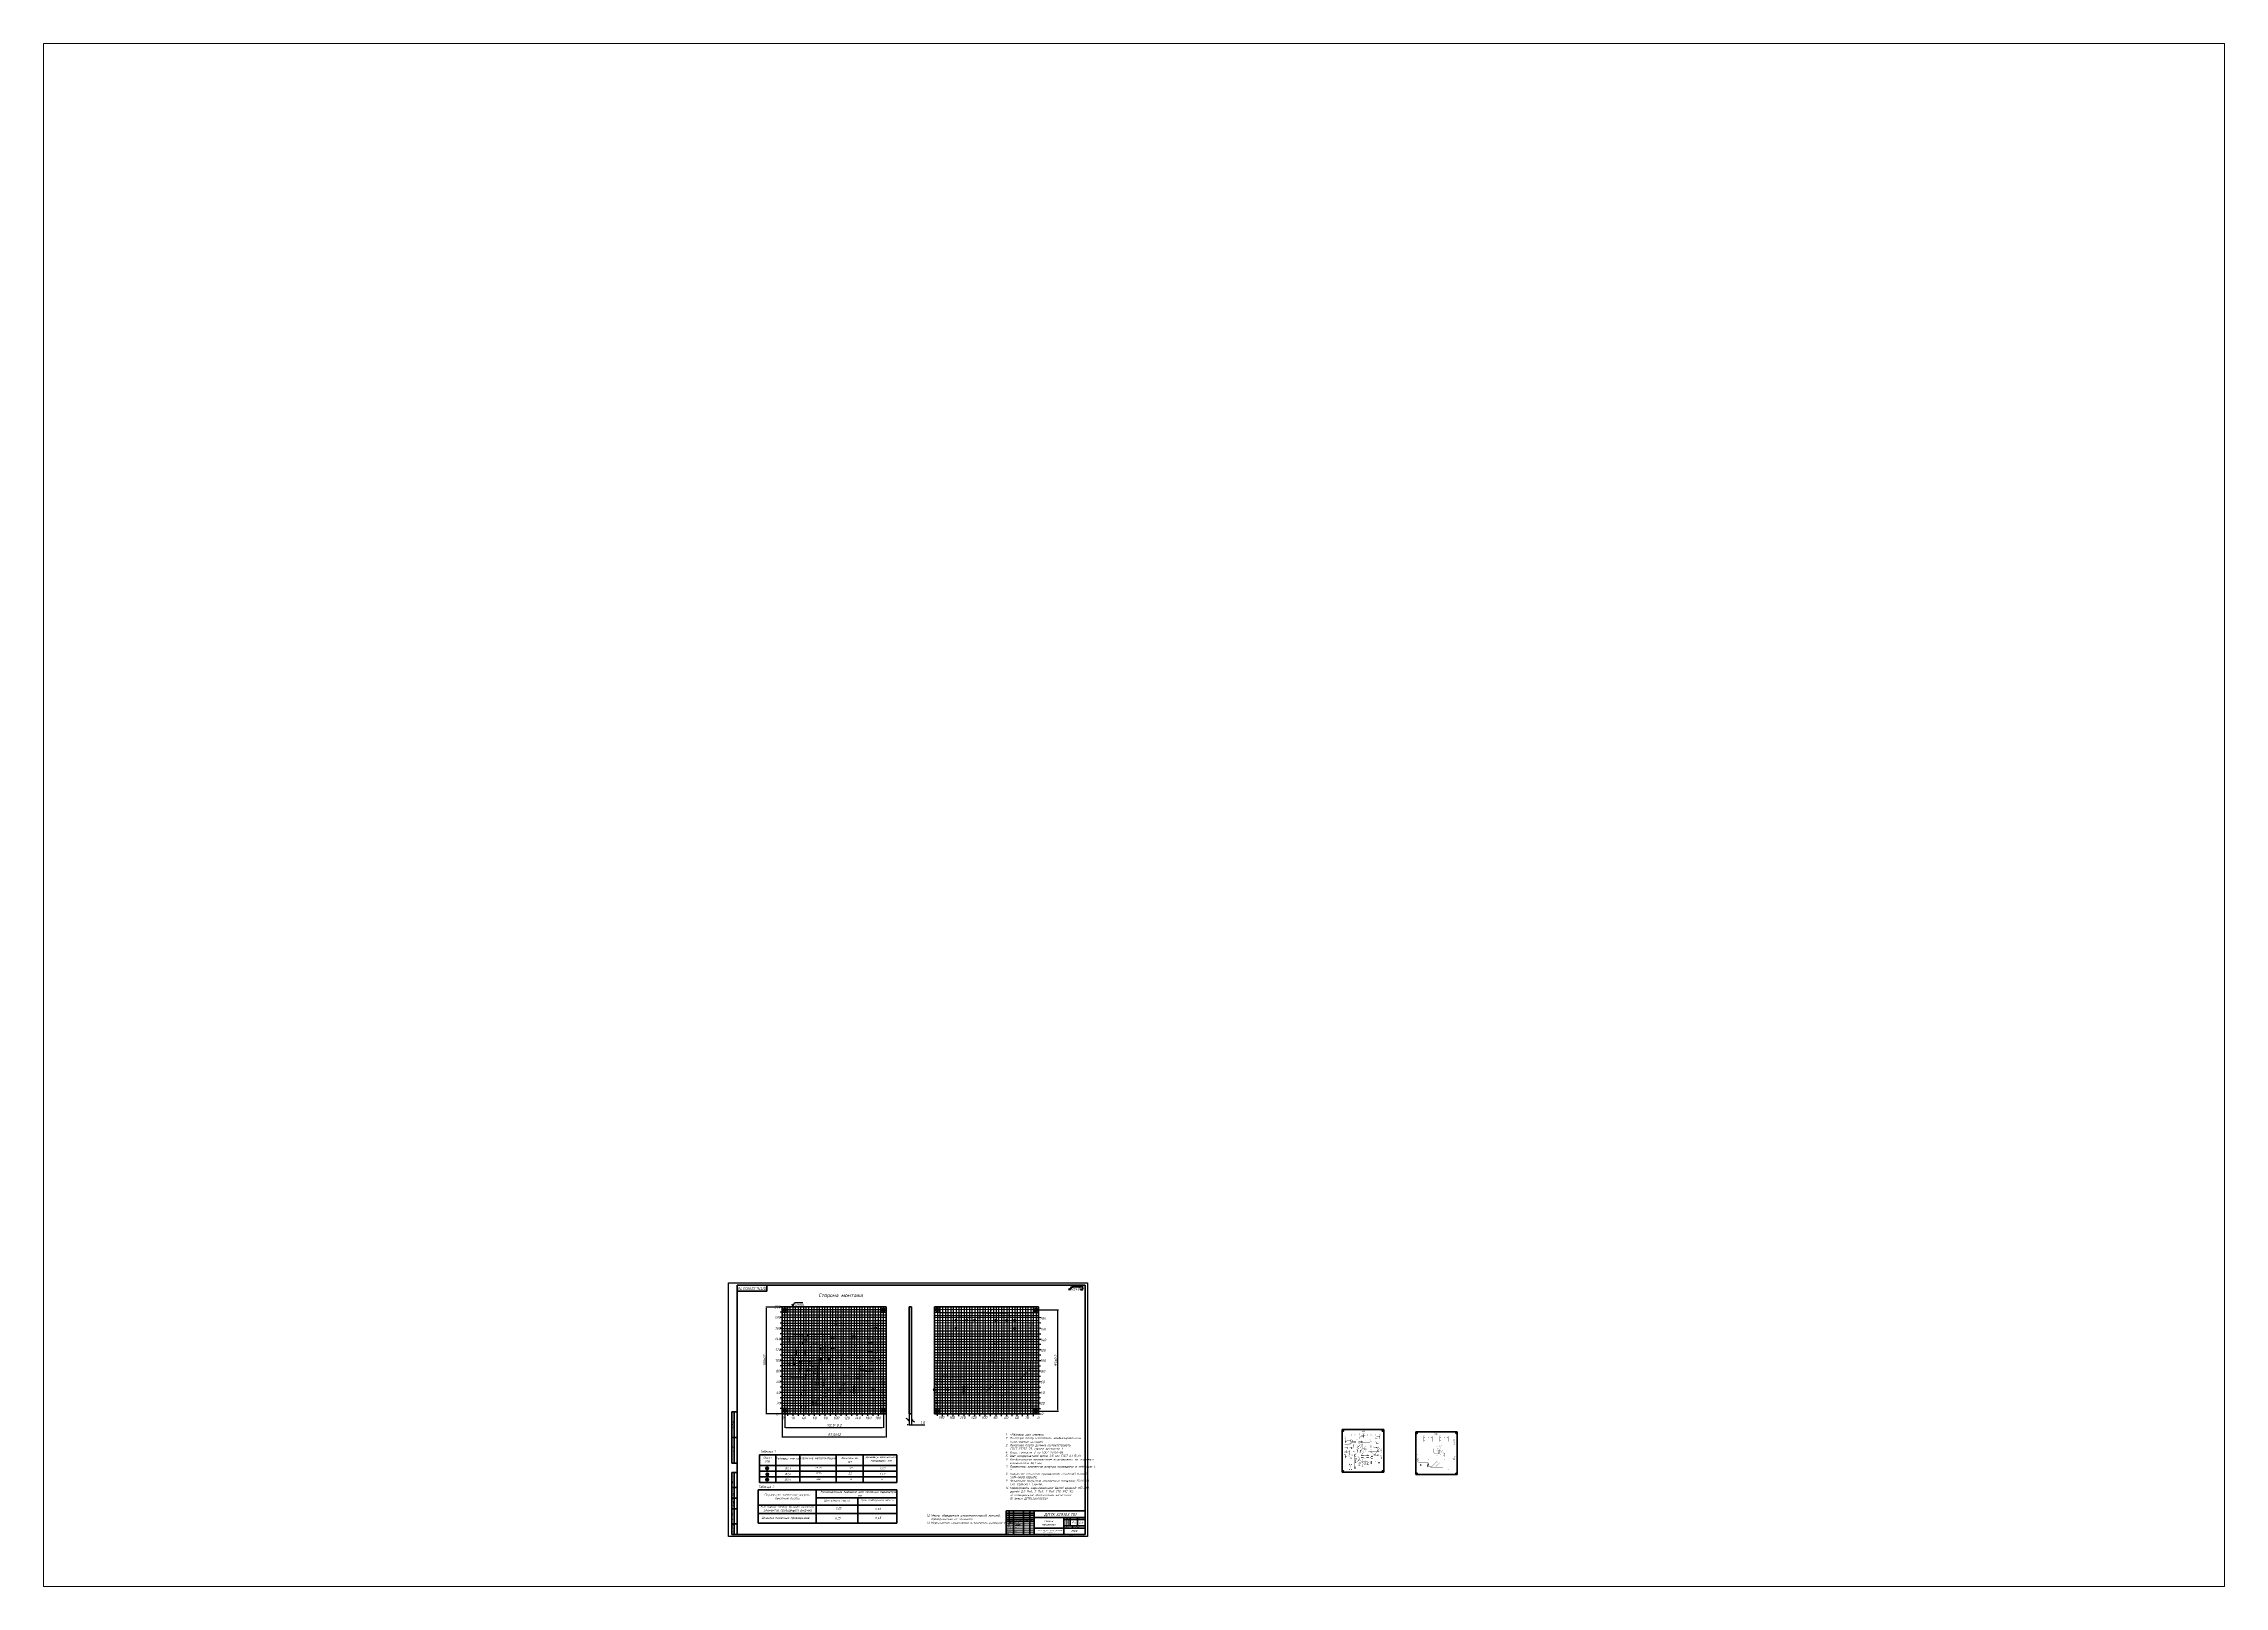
# Paper-space layout 'Лист1' of a CAD drawing. Header units: millimetres. Extents: x 30 to 267, y 21 to 189.
# The model-space entities are those that its viewports show. They can reach past a viewport. Long polylines and large blocks are cut down to what shows.
import ezdxf

# ---------------------------------------------------------------- set-up
doc = ezdxf.new("R2010")
doc.units = ezdxf.units.MM
doc.linetypes.add('невидимая2', pattern=[4.7625, 3.175, -1.5875])
doc.layers.get('0').update_dxf_attribs({"lineweight": 40})
for name, color, linetype, lineweight in [('2-тонкие', 141, 'Continuous', 30), ('3-размеры', 220, 'Continuous', 30), ('ДЫРКИ', 241, 'Continuous', 25), ('Основная', 7, 'Continuous', 40), ('текст', 7, 'Continuous', 30), ('тонкая', 7, 'Continuous', 20)]:
    doc.layers.add(name, color=color, linetype=linetype, lineweight=lineweight)
for name, color, linetype in [('BottomLayer', 5, 'Continuous'), ('BottomOverlay', 54, 'Continuous'), ('DrillDrawing', 1, 'Continuous'), ('KONTUR', 7, 'Continuous'), ('PadHoleLayer', 156, 'Continuous'), ('TopLayer', 1, 'Continuous'), ('TopOverlay', 2, 'Continuous'), ('ViaHoleLayer', 16, 'Continuous')]:
    doc.layers.add(name, color=color, linetype=linetype)
doc.styles.get("Standard").update_dxf_attribs({"font": 'isocpeui.ttf', "height": 5})
doc.styles.add('Мой', font='isocpeui.ttf')
doc.styles.add('стиль1', font='isocpeui.ttf')
doc.dimstyles.new('ISO-25', dxfattribs={"dimtxt": 2.5, "dimasz": 2.5, "dimexe": 1.25, "dimexo": 0.625, "dimtad": 1, "dimtxsty": 'Standard', "dimcen": 2.5, "dimadec": 0, "dimazin": 0, "dimtfac": 1, "dimtmove": 0, "dimatfit": 3, "dimfxl": 1, "dimarcsym": 0})

# ---------------------------------------------------------------- blocks, each defined once
blk = doc.blocks.new('*D7')
at = {"layer": 'Defpoints', "color": 0, "transparency": 16777216}
for p in [(1613.2, -1049.1), (1618.2, -1049.1), (1613.2, -1075.2)]:
    blk.add_point(p, dxfattribs=at)
at = {"layer": 'TopOverlay', "color": 0, "lineweight": -2, "transparency": 16777216}
for p, q in [((1613.2, -1049.7), (1613.2, -1076.4)), ((1618.2, -1049.7), (1618.2, -1076.4)), ((1610.7, -1075.2), (1608.2, -1075.2)), ((1613.2, -1075.2), (1618.2, -1075.2)), ((1620.7, -1075.2), (1649.4, -1075.2))]:
    blk.add_line(p, q, dxfattribs=at)
at = {"layer": 'TopOverlay', "color": 0, "transparency": 16777216}
for points in [[(1610.7, -1074.8), (1610.7, -1075.6), (1613.2, -1075.2)], [(1620.7, -1074.8), (1620.7, -1075.6), (1618.2, -1075.2)]]:
    blk.add_solid(points, dxfattribs=at)
at = {"layer": 'TopOverlay', "color": 0, "transparency": 16777216, "insert": (1644.4, -1070.8), "char_height": 2.5, "attachment_point": 5, "style": 'Мой'}
blk.add_mtext('{\\H2.5x;1,5}', dxfattribs=at)
blk = doc.blocks.new('*D15')
at = {"layer": 'Defpoints', "color": 0, "transparency": 16777216}
for p in [(1321.7, -1042.8), (1553, -1042.8), (1553, -1081.2)]:
    blk.add_point(p, dxfattribs=at)
at = {"layer": 'Основная', "color": 0, "lineweight": -2, "transparency": 16777216}
for p, q in [((1321.7, -1043.4), (1321.7, -1082.5)), ((1553, -1043.4), (1553, -1082.5)), ((1324.2, -1081.2), (1550.5, -1081.2))]:
    blk.add_line(p, q, dxfattribs=at)
at = {"layer": 'Основная', "color": 0, "transparency": 16777216}
for points in [[(1324.2, -1080.8), (1324.2, -1081.6), (1321.7, -1081.2)], [(1550.5, -1080.8), (1550.5, -1081.6), (1553, -1081.2)]]:
    blk.add_solid(points, dxfattribs=at)
at = {"layer": 'Основная', "color": 0, "transparency": 16777216, "insert": (1437.3, -1076.8), "char_height": 5, "attachment_point": 5}
blk.add_mtext('{\\H1.25x;92,5\\A1;\\C0;%%P0,2}', dxfattribs=at)
blk = doc.blocks.new('*D16')
at = {"layer": 'Defpoints', "color": 0, "transparency": 16777216}
for p in [(1315.5, -1049.1), (1559.2, -1049.1), (1559.2, -1103.1)]:
    blk.add_point(p, dxfattribs=at)
at = {"layer": 'Основная', "color": 0, "lineweight": -2, "transparency": 16777216}
for p, q in [((1315.5, -1049.7), (1315.5, -1104.4)), ((1559.2, -1049.7), (1559.2, -1104.4)), ((1318, -1103.1), (1556.7, -1103.1))]:
    blk.add_line(p, q, dxfattribs=at)
at = {"layer": 'Основная', "color": 0, "transparency": 16777216}
for points in [[(1318, -1102.7), (1318, -1103.6), (1315.5, -1103.1)], [(1556.7, -1102.7), (1556.7, -1103.6), (1559.2, -1103.1)]]:
    blk.add_solid(points, dxfattribs=at)
at = {"layer": 'Основная', "color": 0, "transparency": 16777216, "insert": (1437.3, -1098.8), "char_height": 5, "attachment_point": 5}
blk.add_mtext('{\\H1.25x;97,5h12}', dxfattribs=at)
blk = doc.blocks.new('*D17')
at = {"layer": '3-размеры', "color": 0, "lineweight": -2, "transparency": 16777216}
for p, q in [((1910.8, -805.9), (1962.9, -805.9)), ((1961.7, -1040.9), (1961.7, -808.4)), ((1910.2, -1043.4), (1962.9, -1043.4))]:
    blk.add_line(p, q, dxfattribs=at)
at = {"layer": '3-размеры', "color": 0, "transparency": 16777216}
for points in [[(1961.3, -808.4), (1962.1, -808.4), (1961.7, -805.9)], [(1961.3, -1040.9), (1962.1, -1040.9), (1961.7, -1043.4)]]:
    blk.add_solid(points, dxfattribs=at)
at = {"layer": 'Defpoints', "color": 0, "transparency": 16777216}
for p in [(1910.2, -805.9), (1961.7, -805.9), (1909.6, -1043.4)]:
    blk.add_point(p, dxfattribs=at)
at = {"layer": '3-размеры', "color": 0, "transparency": 16777216, "insert": (1957.3, -924.7), "char_height": 5, "attachment_point": 5, "rotation": 90}
blk.add_mtext('{\\H1.25x;95\\A1;\\C0;%%P0,2}', dxfattribs=at)
blk = doc.blocks.new('*D18')
at = {"layer": '3-размеры', "color": 0, "lineweight": -2, "transparency": 16777216}
for p, q in [((1314.8, -799.1), (1276.7, -799.1)), ((1277.9, -801.6), (1277.9, -1046.6)), ((1314.8, -1049.1), (1276.7, -1049.1))]:
    blk.add_line(p, q, dxfattribs=at)
at = {"layer": '3-размеры', "color": 0, "transparency": 16777216}
for points in [[(1277.5, -801.6), (1278.3, -801.6), (1277.9, -799.1)], [(1277.5, -1046.6), (1278.3, -1046.6), (1277.9, -1049.1)]]:
    blk.add_solid(points, dxfattribs=at)
at = {"layer": 'Defpoints', "color": 0, "transparency": 16777216}
for p in [(1315.5, -799.1), (1277.9, -1049.1), (1315.5, -1049.1)]:
    blk.add_point(p, dxfattribs=at)
at = {"layer": '3-размеры', "color": 0, "transparency": 16777216, "insert": (1274.2, -924.1), "char_height": 5, "attachment_point": 5, "rotation": 90}
blk.add_mtext('{\\H1.25x;100h12}', dxfattribs=at)

msp = doc.modelspace()

# ---------------------------------------------------------------- hatches: boundary and pattern name
h = msp.add_hatch(color=0)
h.dxf.hatch_style = 1
h.paths.add_polyline_path([(1280.062, -1174.131, 0.41421356), (1277.062, -1177.131), (1280.062, -1177.131)])
h = msp.add_hatch(color=0)
h.dxf.hatch_style = 1
h.paths.add_polyline_path([(1280.062, -1177.131), (1277.062, -1177.131, 0.41421356), (1280.062, -1180.131)])
at = {"layer": '2-тонкие', "true_color": 0xffffff}
h = msp.add_hatch(color=7, dxfattribs=at)
h.dxf.hatch_style = 1
h.paths.add_polyline_path([(1722.664, -828.291, 0.41497729), (1720.647, -830.303, 0.01359497), (1720.65, -830.412), (1722.659, -830.417)])
h = msp.add_hatch(color=7, dxfattribs=at)
h.dxf.hatch_style = 1
h.paths.add_polyline_path([(1722.659, -830.417), (1720.65, -830.412, 0.39762032), (1722.654, -832.314)])
h = msp.add_hatch(color=7, dxfattribs=at)
h.dxf.hatch_style = 1
h.paths.add_polyline_path([(1722.615, -847.042, 0.40076485), (1720.697, -849.051, 0.01380006), (1720.7, -849.162), (1722.61, -849.167)])
h = msp.add_hatch(color=7, dxfattribs=at)
h.dxf.hatch_style = 1
h.paths.add_polyline_path([(1722.61, -849.167), (1720.7, -849.162, 0.38334072), (1722.605, -851.06)])
h = msp.add_hatch(color=7, dxfattribs=at)
h.dxf.hatch_style = 1
h.paths.add_polyline_path([(1747.664, -828.356, 0.41497729), (1745.647, -830.368, 0.0135768), (1745.65, -830.477), (1747.105, -830.46, -0.41345196), (1746.946, -830.301, -0.66817864), (1747.217, -830.189), (1747.661, -829.746)])
h = msp.add_hatch(color=7, dxfattribs=at)
h.dxf.hatch_style = 1
h.paths.add_polyline_path([(1747.659, -830.482), (1745.65, -830.477, 0.39764136), (1747.654, -832.379)])
h = msp.add_hatch(color=7, dxfattribs=at)
h.dxf.hatch_style = 1
h.paths.add_polyline_path([(1766.421, -828.405, 0.41497729), (1764.404, -830.417, 0.01356316), (1764.407, -830.526), (1766.415, -830.531), (1766.416, -830.301), (1766.014, -830.301, -1), (1765.696, -830.301, -1), (1766.014, -830.301), (1766.416, -830.301)])
h = msp.add_hatch(color=7, dxfattribs=at)
h.dxf.hatch_style = 1
h.paths.add_polyline_path([(1766.415, -830.531), (1764.407, -830.526, 0.39765714), (1766.411, -832.428)])
h = msp.add_hatch(color=7, dxfattribs=at)
h.dxf.hatch_style = 1
h.paths.add_polyline_path([(1816.421, -828.657, 0.40580181), (1814.455, -830.656), (1816.415, -830.661)])
h = msp.add_hatch(color=7, dxfattribs=at)
h.dxf.hatch_style = 1
h.paths.add_polyline_path([(1816.415, -830.661), (1814.455, -830.656, 0.4077584), (1816.41, -832.679)])
h = msp.add_hatch(color=7, dxfattribs=at)
h.dxf.hatch_style = 1
h.paths.add_polyline_path([(1841.42, -828.722, 0.41012025), (1839.424, -830.721), (1841.415, -830.726)])
h = msp.add_hatch(color=7, dxfattribs=at)
h.dxf.hatch_style = 1
h.paths.add_polyline_path([(1841.415, -830.726), (1839.424, -830.721, 0.41233899), (1841.41, -832.745)])
h = msp.add_hatch(color=7, dxfattribs=at)
h.dxf.hatch_style = 1
h.paths.add_polyline_path([(1860.115, -847.398, 0.41497729), (1858.098, -849.409, 0.01370969), (1858.101, -849.519), (1860.109, -849.525)])
h = msp.add_hatch(color=7, dxfattribs=at)
h.dxf.hatch_style = 1
h.paths.add_polyline_path([(1860.109, -849.525), (1858.101, -849.519, 0.39748749), (1860.104, -851.421)])
h = msp.add_hatch(color=7, dxfattribs=at)
h.dxf.hatch_style = 1
h.paths.add_polyline_path([(1860.164, -828.65, 0.21736374), (1858.643, -829.339), (1859.493, -830.189, -0.66817864), (1859.764, -830.301, -1), (1859.446, -830.301, -0.19891237), (1859.493, -830.189), (1858.643, -829.339, 0.18126341), (1858.147, -830.661, 0.01349503), (1858.15, -830.77), (1860.158, -830.775)])
h = msp.add_hatch(color=7, dxfattribs=at)
h.dxf.hatch_style = 1
h.paths.add_polyline_path([(1860.158, -830.775), (1858.15, -830.77, 0.39773604), (1860.153, -832.672)])
h = msp.add_hatch(color=7, dxfattribs=at)
h.dxf.hatch_style = 1
h.paths.add_polyline_path([(1483.851, -984.442, 0.40076485), (1481.932, -986.451, 0.01380006), (1481.935, -986.562), (1483.845, -986.567)])
h = msp.add_hatch(color=7, dxfattribs=at)
h.dxf.hatch_style = 1
h.paths.add_polyline_path([(1483.851, -990.792, 0.40076485), (1481.932, -992.801, 0.01380006), (1481.935, -992.912), (1483.845, -992.917)])
h = msp.add_hatch(color=7, dxfattribs=at)
h.dxf.hatch_style = 1
h.paths.add_polyline_path([(1483.851, -997.142, 0.40076485), (1481.932, -999.151, 0.01380006), (1481.935, -999.262), (1483.845, -999.267)])
h = msp.add_hatch(color=7, dxfattribs=at)
h.dxf.hatch_style = 1
h.paths.add_polyline_path([(1483.845, -986.567), (1481.935, -986.562, 0.38334072), (1483.84, -988.46)])
h = msp.add_hatch(color=7, dxfattribs=at)
h.dxf.hatch_style = 1
h.paths.add_polyline_path([(1483.845, -992.917), (1481.935, -992.912, 0.38334072), (1483.84, -994.81)])
h = msp.add_hatch(color=7, dxfattribs=at)
h.dxf.hatch_style = 1
h.paths.add_polyline_path([(1483.845, -999.267), (1481.935, -999.262, 0.38334072), (1483.84, -1001.16)])
h = msp.add_hatch(color=7, dxfattribs=at)
h.dxf.hatch_style = 1
h.paths.add_polyline_path([(1527.869, -990.792, 0.40076485), (1525.95, -992.801, 0.01380006), (1525.953, -992.912), (1527.863, -992.917)])
h = msp.add_hatch(color=7, dxfattribs=at)
h.dxf.hatch_style = 1
h.paths.add_polyline_path([(1527.863, -992.917), (1525.953, -992.912, 0.38334072), (1527.859, -994.81)])
h = msp.add_hatch(color=7, dxfattribs=at)
h.dxf.hatch_style = 1
h.paths.add_polyline_path([(1672.012, -990.776, 0.40076485), (1670.093, -992.785, 0.01380006), (1670.096, -992.896), (1672.007, -992.901)])
h = msp.add_hatch(color=7, dxfattribs=at)
h.dxf.hatch_style = 1
h.paths.add_polyline_path([(1672.007, -992.901), (1670.096, -992.896, 0.38334072), (1672.002, -994.794)])
h = msp.add_hatch(color=7, dxfattribs=at)
h.dxf.hatch_style = 1
h.paths.add_polyline_path([(1703.399, -990.857, 0.40076485), (1701.481, -992.867, 0.01380006), (1701.484, -992.978), (1703.394, -992.983)])
h = msp.add_hatch(color=7, dxfattribs=at)
h.dxf.hatch_style = 1
h.paths.add_polyline_path([(1703.394, -992.983), (1701.484, -992.978, 0.38334072), (1703.389, -994.876)])
h = msp.add_hatch(color=7, dxfattribs=at)
h.dxf.hatch_style = 1
h.paths.add_polyline_path([(1740.994, -984.442, 0.40076485), (1739.075, -986.451, 0.01380006), (1739.078, -986.562), (1740.988, -986.567)])
h = msp.add_hatch(color=7, dxfattribs=at)
h.dxf.hatch_style = 1
h.paths.add_polyline_path([(1740.994, -990.792, 0.40076485), (1739.075, -992.801, 0.01380006), (1739.078, -992.912), (1740.988, -992.917)])
h = msp.add_hatch(color=7, dxfattribs=at)
h.dxf.hatch_style = 1
h.paths.add_polyline_path([(1740.994, -997.142, 0.40076485), (1739.075, -999.151, 0.01380006), (1739.078, -999.262), (1740.988, -999.267)])
h = msp.add_hatch(color=7, dxfattribs=at)
h.dxf.hatch_style = 1
h.paths.add_polyline_path([(1740.988, -986.567), (1739.078, -986.562, 0.38334072), (1740.983, -988.46)])
h = msp.add_hatch(color=7, dxfattribs=at)
h.dxf.hatch_style = 1
h.paths.add_polyline_path([(1740.988, -992.917), (1739.078, -992.912, 0.38334072), (1740.983, -994.81)])
h = msp.add_hatch(color=7, dxfattribs=at)
h.dxf.hatch_style = 1
h.paths.add_polyline_path([(1740.988, -999.267), (1739.078, -999.262, 0.38334072), (1740.983, -1001.16)])
at = {"layer": '3-размеры', "true_color": 0xffffff}
h = msp.add_hatch(color=7, dxfattribs=at)
h.dxf.hatch_style = 1
h.paths.add_polyline_path([(1280.531, -1188.001, 0.41421356), (1277.531, -1191.001), (1280.531, -1191.001)])
h = msp.add_hatch(color=7, dxfattribs=at)
h.dxf.hatch_style = 1
h.paths.add_polyline_path([(1280.531, -1191.001), (1277.531, -1191.001, 0.41421356), (1280.531, -1194.001)])
h = msp.add_hatch(color=7, dxfattribs=at)
h.dxf.hatch_style = 1
h.paths.add_polyline_path([(1280.531, -1188.001), (1280.531, -1191.001), (1283.531, -1191.001, 0.41421356)])
h = msp.add_hatch(color=7, dxfattribs=at)
h.dxf.hatch_style = 1
h.paths.add_polyline_path([(1283.531, -1191.001), (1280.531, -1191.001), (1280.531, -1194.001, 0.41421356)])

# ---------------------------------------------------------------- linework, layer by layer
at = {"color": 0}
for p, q in [((1988.555, -759.787), (1986.984, -755.995)), ((1988.731, -759.883), (1993.27, -751.519)), ((1993.27, -751.519), (2020.358, -751.519)), ((1262.112, -1210.198), (1262.112, -1144.998)), ((1262.112, -1170.598), (1262.112, -1144.998)), ((1262.112, -1144.998), (1437.312, -1144.998)), ((1262.112, -1144.998), (1322.832, -1144.998)), ((1262.112, -1183.798), (1262.112, -1170.598)), ((1262.112, -1170.598), (1437.312, -1170.598)), ((1280.062, -1177.131), (1280.062, -1173.498)), ((1280.062, -1173.498), (1280.062, -1181.041)), ((1300.112, -1210.198), (1300.112, -1144.998)), ((1356.943, -1210.198), (1356.943, -1144.998)), ((1437.312, -1144.998), (1505.013, -1144.998)), ((1437.312, -1170.598), (1505.013, -1170.598)), ((1441.839, -1210.198), (1441.839, -1144.998)), ((1505.013, -1144.998), (1505.013, -1210.198)), ((1262.112, -1196.998), (1262.112, -1183.798)), ((1262.112, -1183.798), (1437.312, -1183.798)), ((1262.112, -1210.198), (1262.112, -1196.998)), ((1262.112, -1196.998), (1437.312, -1196.998)), ((1262.112, -1210.198), (1300.112, -1210.198)), ((1283.943, -1203.607), (1276.439, -1203.607)), ((1283.99, -1177.131), (1276.534, -1177.131)), ((1284.318, -1191.001), (1276.957, -1191.001)), ((1280.062, -1177.131), (1283.99, -1177.131)), ((1280.062, -1203.607), (1280.062, -1199.961)), ((1280.062, -1199.961), (1280.062, -1207.314)), ((1280.062, -1203.607), (1283.943, -1203.607)), ((1280.531, -1191.001), (1280.531, -1187.215)), ((1280.531, -1187.215), (1280.531, -1194.806)), ((1280.531, -1191.001), (1284.318, -1191.001)), ((1300.112, -1210.198), (1338.112, -1210.198)), ((1338.112, -1210.198), (1392.512, -1210.198)), ((1392.512, -1210.198), (1437.312, -1210.198)), ((1437.312, -1183.798), (1505.013, -1183.798)), ((1437.312, -1196.998), (1505.013, -1196.998)), ((1505.013, -1210.198), (1437.312, -1210.198)), ((1325.245, -1227.065), (1259.283, -1227.065)), ((1259.283, -1227.065), (1259.283, -1305.764)), ((1259.283, -1263.027), (1584.417, -1263.027)), ((1475.245, -1227.065), (1325.245, -1227.065)), ((1395.245, -1227.065), (1395.245, -1268.027)), ((1395.245, -1245.915), (1475.245, -1245.915)), ((1395.245, -1268.027), (1395.245, -1305.764)), ((1475.245, -1227.065), (1584.417, -1227.065)), ((1475.245, -1245.915), (1584.417, -1245.915)), ((1492.781, -1245.915), (1492.781, -1305.764)), ((1584.417, -1245.915), (1501.381, -1245.915)), ((1584.417, -1227.065), (1584.417, -1268.027)), ((1584.417, -1232.027), (1584.417, -1227.065)), ((1584.417, -1263.027), (1584.417, -1305.764)), ((1259.283, -1282.402), (1584.417, -1282.402)), ((1584.417, -1305.764), (1259.283, -1305.764)), ((1905.656, -1281.772), (1840.656, -1281.772)), ((1905.656, -1286.772), (1840.656, -1286.772)), ((1905.656, -1291.772), (1840.656, -1291.772)), ((1975.656, -1331.772), (1975.656, -1331.772))]:
    msp.add_line(p, q, dxfattribs=at)
at = {"lineweight": 50}
for p, q in [((2015.794, -756.451), (2017.136, -760.122)), ((2017.136, -760.122), (2019.788, -754.186))]:
    msp.add_line(p, q, dxfattribs=at)
at = {"color": 0, "lineweight": 70}
for p, q in [((1315.462, -1049.051), (1315.462, -799.051)), ((1315.462, -799.051), (1559.212, -799.051)), ((1559.212, -799.051), (1559.212, -1049.051)), ((1613.231, -1042.801), (1613.231, -799.051)), ((1613.231, -799.051), (1618.231, -799.051)), ((1618.231, -799.051), (1618.231, -1042.801)), ((1915.855, -799.051), (1672.105, -799.051)), ((1672.105, -799.051), (1672.105, -1049.051)), ((1915.855, -1049.051), (1915.855, -799.051)), ((1559.212, -1049.051), (1315.462, -1049.051)), ((1613.231, -1042.801), (1613.231, -1049.051)), ((1613.231, -1049.051), (1618.231, -1049.051)), ((1618.231, -1042.801), (1618.231, -1049.051)), ((1672.105, -1049.051), (1915.855, -1049.051))]:
    msp.add_line(p, q, dxfattribs=at)
at = {"color": 0, "linetype": 'невидимая2'}
for p, q in [((1315.462, -811.551), (1327.962, -811.551)), ((1327.962, -811.551), (1327.962, -799.051)), ((1546.712, -799.051), (1546.712, -811.551)), ((1546.712, -811.551), (1559.212, -811.551)), ((1685.181, -811.568), (1672.105, -811.551)), ((1685.181, -811.568), (1685.181, -799.051)), ((1903.964, -812.139), (1903.996, -799.051)), ((1903.964, -812.139), (1915.855, -812.154)), ((1315.462, -1036.551), (1327.962, -1036.551)), ((1327.962, -1036.551), (1327.962, -1049.051)), ((1546.712, -1049.051), (1546.712, -1036.551)), ((1546.712, -1036.551), (1559.212, -1036.551)), ((1684.594, -1036.567), (1672.105, -1036.534)), ((1684.594, -1036.569), (1684.577, -1049.051)), ((1903.377, -1037.138), (1903.361, -1049.654)), ((1903.377, -1037.161), (1915.854, -1037.194))]:
    msp.add_line(p, q, dxfattribs=at)
for p, q in [((2627.577, -1086.252), (2725.077, -1086.252)), ((2627.577, -1186.252), (2627.577, -1086.252)), ((2725.077, -1086.252), (2725.077, -1186.252)), ((2897.587, -1091.765), (2800.087, -1091.765)), ((2800.087, -1091.765), (2800.087, -1191.765)), ((2897.587, -1191.765), (2897.587, -1091.765)), ((1505.013, -1144.998), (1584.417, -1144.998)), ((1505.013, -1170.598), (1584.417, -1170.598)), ((1584.417, -1144.998), (1584.417, -1210.198)), ((1505.013, -1183.798), (1584.417, -1183.798)), ((1505.013, -1196.998), (1584.417, -1196.998)), ((1584.417, -1210.198), (1505.013, -1210.198)), ((2725.077, -1186.252), (2627.577, -1186.252)), ((2800.087, -1191.765), (2897.587, -1191.765))]:
    msp.add_line(p, q)
at = {"color": 0, "lineweight": 30}
msp.add_line((1325.245, -1227.065), (1395.245, -1227.065), dxfattribs=at)
at = {"color": 0, "lineweight": 50}
for p, q in [((1905.656, -1296.772), (1840.656, -1296.772)), ((1905.656, -1301.772), (1840.656, -1301.772))]:
    msp.add_line(p, q, dxfattribs=at)
at = {"color": 0}
for centre, radius in [((1321.712, -805.301), 3.125), ((1552.962, -805.301), 3.125), ((1678.974, -805.302), 3.375), ((1910.223, -805.905), 3.375), ((1722.659, -830.303), 2.011), ((1722.708, -849.051), 2.011), ((1747.659, -830.368), 2.011), ((1766.416, -830.417), 2.011), ((1816.466, -830.668), 2.011), ((1841.436, -830.734), 2.011), ((1860.11, -849.409), 2.011), ((1860.159, -830.661), 2.011), ((1483.943, -986.451), 2.011), ((1483.943, -992.801), 2.011), ((1484.212, -999.151), 2.011), ((1527.962, -992.801), 2.011), ((1672.105, -992.785), 2.011), ((1703.492, -992.867), 2.011), ((1703.492, -992.867), 2.011), ((1741.087, -986.451), 2.011), ((1741.087, -992.801), 2.011), ((1741.087, -999.151), 2.011), ((1321.712, -1042.801), 3.125), ((1552.962, -1042.801), 3.125), ((1678.355, -1042.801), 3.375), ((1909.596, -1043.412), 3.375), ((1280.062, -1177.131), 3), ((1280.062, -1203.607), 3), ((1280.531, -1191.001), 3)]:
    msp.add_circle(centre, radius, dxfattribs=at)
for centre in [(2630.077, -1088.752), (2722.577, -1088.752), (2802.587, -1094.265), (2895.087, -1094.265), (2630.077, -1183.752), (2722.577, -1183.752), (2802.587, -1189.265), (2895.087, -1189.265)]:
    msp.add_circle(centre, 1.25)
at = {"layer": '2-тонкие', "color": 0}
for p, q in [((1315.462, -799.051), (1310.462, -799.051)), ((1315.462, -799.051), (1310.462, -799.051)), ((1315.462, -811.551), (1310.462, -811.551)), ((1315.462, -811.551), (1310.462, -811.551)), ((1315.462, -805.301), (1559.212, -805.301)), ((1321.712, -1049.051), (1321.712, -799.051)), ((1546.712, -811.551), (1327.962, -811.551)), ((1327.962, -1036.551), (1327.962, -811.551)), ((1334.212, -1049.051), (1334.212, -799.051)), ((1340.462, -796.891), (1345.215, -788.658)), ((1340.462, -799.051), (1340.462, -1049.051)), ((1345.215, -788.658), (1363.588, -788.658)), ((1346.712, -1049.051), (1346.712, -799.051)), ((1352.962, -799.051), (1352.962, -1049.051)), ((1359.212, -1049.051), (1359.212, -799.051)), ((1365.462, -799.051), (1365.462, -1049.051)), ((1371.712, -1049.051), (1371.712, -799.051)), ((1377.962, -1049.051), (1377.962, -799.051)), ((1384.212, -799.051), (1384.212, -1049.051)), ((1390.462, -1049.051), (1390.462, -799.051)), ((1396.712, -799.051), (1396.712, -1049.051)), ((1402.962, -1049.051), (1402.962, -799.051)), ((1409.212, -799.051), (1409.212, -1049.051)), ((1415.462, -1049.051), (1415.462, -799.051)), ((1421.712, -1049.051), (1421.712, -799.051)), ((1427.962, -799.051), (1427.962, -1049.051)), ((1434.212, -1049.051), (1434.212, -799.051)), ((1440.462, -799.051), (1440.462, -1049.051)), ((1446.712, -1049.051), (1446.712, -799.051)), ((1459.212, -1049.051), (1459.212, -799.051)), ((1465.462, -1049.051), (1465.462, -799.051)), ((1471.712, -799.051), (1471.712, -1049.051)), ((1477.962, -1049.051), (1477.962, -799.051)), ((1490.462, -1049.051), (1490.462, -799.051)), ((1496.712, -799.051), (1496.712, -1049.051)), ((1502.962, -1049.051), (1502.962, -799.051)), ((1515.462, -799.051), (1515.462, -1049.051)), ((1521.712, -1049.051), (1521.712, -799.051)), ((1527.962, -799.051), (1527.962, -1049.051)), ((1534.212, -1049.051), (1534.212, -799.051)), ((1540.462, -799.051), (1540.462, -1049.051)), ((1546.712, -1036.551), (1546.712, -811.551)), ((1552.962, -1049.051), (1552.962, -799.051)), ((1915.855, -805.921), (1672.105, -805.286)), ((1678.996, -799.051), (1678.338, -1049.361)), ((1685.181, -811.568), (1684.594, -1036.569)), ((1685.181, -811.568), (1903.964, -812.139)), ((1690.832, -1054.393), (1691.497, -799.051)), ((1697.74, -799.051), (1697.089, -1049.1)), ((1703.332, -1054.426), (1703.997, -799.051)), ((1710.24, -799.051), (1709.588, -1049.133)), ((1715.832, -1054.458), (1716.497, -799.051)), ((1722.74, -799.051), (1722.088, -1049.165)), ((1728.997, -799.051), (1728.332, -1054.491)), ((1734.588, -1049.198), (1735.24, -799.051)), ((1741.497, -799.051), (1740.831, -1054.523)), ((1747.088, -1049.23), (1747.741, -799.051)), ((1759.588, -1049.263), (1760.241, -799.051)), ((1766.498, -799.051), (1765.831, -1054.589)), ((1772.741, -799.051), (1772.088, -1049.296)), ((1778.331, -1054.621), (1778.998, -799.051)), ((1785.241, -799.051), (1784.588, -1049.328)), ((1790.831, -1054.654), (1791.498, -799.051)), ((1797.741, -799.051), (1797.088, -1049.361)), ((1803.331, -1054.686), (1803.998, -799.051)), ((1810.241, -799.051), (1809.588, -1049.393)), ((1816.498, -799.051), (1815.831, -1054.719)), ((1822.088, -1049.426), (1822.741, -799.051)), ((1828.998, -799.051), (1828.331, -1054.751)), ((1834.588, -1049.458), (1835.241, -799.051)), ((1841.498, -799.051), (1840.831, -1054.784)), ((1847.088, -1049.491), (1847.741, -799.051)), ((1853.998, -799.051), (1853.331, -1054.817)), ((1860.241, -799.051), (1859.588, -1049.524)), ((1865.831, -1054.849), (1866.498, -799.051)), ((1872.741, -799.051), (1872.088, -1049.556)), ((1878.331, -1054.882), (1878.998, -799.051)), ((1885.241, -799.051), (1884.588, -1049.589)), ((1890.831, -1054.914), (1891.498, -799.051)), ((1897.741, -799.051), (1897.088, -1049.621)), ((1903.377, -1037.138), (1903.964, -812.139)), ((1910.241, -799.051), (1909.588, -1049.654)), ((1315.462, -824.051), (1310.462, -824.051)), ((1315.462, -824.051), (1310.462, -824.051)), ((1315.462, -836.551), (1310.462, -836.551)), ((1315.462, -836.551), (1310.462, -836.551)), ((1315.462, -849.051), (1310.462, -849.051)), ((1315.462, -849.051), (1310.462, -849.051)), ((1315.462, -861.551), (1310.462, -861.551)), ((1315.462, -861.551), (1310.462, -861.551)), ((1315.462, -817.801), (1559.212, -817.801)), ((1559.212, -824.051), (1315.462, -824.051)), ((1315.462, -830.301), (1559.212, -830.301)), ((1315.462, -836.551), (1559.212, -836.551)), ((1559.212, -842.801), (1315.462, -842.801)), ((1315.462, -849.051), (1559.212, -849.051)), ((1559.212, -855.301), (1315.462, -855.301)), ((1315.462, -861.551), (1559.212, -861.551)), ((1315.462, -867.801), (1559.212, -867.801)), ((1672.105, -824.036), (1672.105, -817.786)), ((1672.105, -818.842), (1915.855, -818.842)), ((1921.424, -824.684), (1672.105, -824.036)), ((1672.105, -830.286), (1915.855, -830.92)), ((1921.392, -837.184), (1672.105, -836.536)), ((1672.105, -842.786), (1915.855, -843.42)), ((1921.359, -849.684), (1672.105, -849.036)), ((1915.855, -855.92), (1672.105, -855.286)), ((1672.105, -861.536), (1921.327, -862.184)), ((1915.855, -868.42), (1672.105, -867.785)), ((1315.462, -874.051), (1310.462, -874.051)), ((1315.462, -874.051), (1310.462, -874.051)), ((1315.462, -886.551), (1310.462, -886.551)), ((1315.462, -886.551), (1310.462, -886.551)), ((1315.462, -899.051), (1310.462, -899.051)), ((1315.462, -899.051), (1310.462, -899.051)), ((1315.462, -911.551), (1310.462, -911.551)), ((1315.462, -911.551), (1310.462, -911.551)), ((1559.212, -874.051), (1315.462, -874.051)), ((1315.462, -880.301), (1559.212, -880.301)), ((1559.212, -886.551), (1315.462, -886.551)), ((1315.462, -892.801), (1559.212, -892.801)), ((1315.462, -899.051), (1559.212, -899.051)), ((1559.212, -905.301), (1315.462, -905.301)), ((1559.212, -917.801), (1315.462, -917.801)), ((1672.105, -874.035), (1921.294, -874.684)), ((1915.855, -880.92), (1672.105, -880.285)), ((1921.261, -887.184), (1672.105, -886.535)), ((1672.105, -892.785), (1915.855, -893.42)), ((1672.105, -905.285), (1915.855, -905.92)), ((1921.196, -912.184), (1672.105, -911.535)), ((1915.855, -918.42), (1672.105, -917.785)), ((1315.462, -924.051), (1310.462, -924.051)), ((1315.462, -924.051), (1310.462, -924.051)), ((1315.462, -936.551), (1310.462, -936.551)), ((1315.462, -949.051), (1310.462, -949.051)), ((1315.462, -961.551), (1310.462, -961.551)), ((1315.462, -924.051), (1559.212, -924.051)), ((1315.462, -930.301), (1559.212, -930.301)), ((1559.212, -936.551), (1315.462, -936.551)), ((1315.462, -942.801), (1559.212, -942.801)), ((1559.212, -949.051), (1315.462, -949.051)), ((1315.462, -961.551), (1559.212, -961.551)), ((1559.212, -967.801), (1315.462, -967.801)), ((1672.105, -924.035), (1921.164, -924.684)), ((1915.855, -930.92), (1672.105, -930.285)), ((1672.105, -936.535), (1921.131, -937.184)), ((1915.855, -943.42), (1672.105, -942.785)), ((1921.098, -949.684), (1672.105, -949.035)), ((1672.105, -955.285), (1915.855, -955.92)), ((1921.066, -962.184), (1672.105, -961.535)), ((1672.105, -967.785), (1915.855, -968.42)), ((1315.462, -974.051), (1310.462, -974.051)), ((1315.462, -986.551), (1310.462, -986.551)), ((1315.462, -999.051), (1310.462, -999.051)), ((1315.462, -1011.551), (1310.462, -1011.551)), ((1315.462, -974.051), (1559.212, -974.051)), ((1559.212, -980.301), (1315.462, -980.301)), ((1315.462, -986.551), (1559.212, -986.551)), ((1315.462, -992.801), (1559.212, -992.801)), ((1559.212, -999.051), (1315.462, -999.051)), ((1315.462, -1005.301), (1559.212, -1005.301)), ((1559.212, -1011.551), (1315.462, -1011.551)), ((1315.462, -1017.801), (1559.212, -1017.801)), ((1921.033, -974.684), (1672.105, -974.035)), ((1915.855, -980.92), (1672.105, -980.285)), ((1672.105, -986.535), (1921.001, -987.184)), ((1915.855, -993.42), (1672.105, -992.785)), ((1672.105, -999.035), (1920.968, -999.684)), ((1915.855, -1005.92), (1672.105, -1005.285)), ((1920.936, -1012.183), (1672.105, -1011.535)), ((1672.105, -1017.785), (1915.855, -1018.42)), ((1315.462, -1024.051), (1310.462, -1024.051)), ((1315.462, -1036.551), (1310.462, -1036.551)), ((1315.462, -1049.051), (1310.462, -1049.051)), ((1315.462, -1024.051), (1559.212, -1024.051)), ((1559.212, -1030.301), (1315.462, -1030.301)), ((1559.212, -1042.801), (1315.462, -1042.801)), ((1315.462, -1049.051), (1315.462, -1054.051)), ((1327.962, -1036.551), (1546.712, -1036.551)), ((1327.962, -1049.051), (1327.962, -1054.051)), ((1340.462, -1049.051), (1340.462, -1054.051)), ((1352.962, -1049.051), (1352.962, -1054.051)), ((1365.462, -1049.051), (1365.462, -1054.051)), ((1377.962, -1049.051), (1377.962, -1054.051)), ((1390.462, -1049.051), (1390.462, -1054.051)), ((1402.962, -1049.051), (1402.962, -1054.051)), ((1415.462, -1049.051), (1415.462, -1054.051)), ((1427.962, -1049.051), (1427.962, -1054.051)), ((1440.462, -1049.051), (1440.462, -1054.051)), ((1452.962, -1049.051), (1452.962, -1054.051)), ((1465.462, -1049.051), (1465.462, -1054.051)), ((1477.962, -1049.051), (1477.962, -1054.051)), ((1490.462, -1049.051), (1490.462, -1054.051)), ((1502.962, -1049.051), (1502.962, -1054.051)), ((1515.462, -1049.051), (1515.462, -1054.051)), ((1527.962, -1049.051), (1527.962, -1054.051)), ((1540.462, -1049.051), (1540.462, -1054.051)), ((1613.231, -1063.946), (1606.204, -1059.879)), ((1610.595, -1065.231), (1613.231, -1063.946)), ((1620.866, -1062.661), (1618.231, -1063.946)), ((1618.231, -1063.946), (1625.262, -1068.005)), ((1915.846, -1043.42), (1672.097, -1042.785)), ((1920.903, -1024.683), (1672.105, -1024.035)), ((1672.129, -1030.285), (1915.855, -1030.92)), ((1690.862, -1049.06), (1678.362, -1049.06)), ((1678.362, -1049.06), (1678.362, -1054.361)), ((1903.377, -1037.161), (1684.594, -1036.567)), ((1903.345, -1049.638), (1903.338, -1054.638)), ((1915.854, -1037.194), (1920.854, -1037.208)), ((1915.855, -1049.051), (1920.855, -1049.064))]:
    msp.add_line(p, q, dxfattribs=at)
at = {"layer": '2-тонкие'}
for p, q in [((1321.712, -805.301), (1318.587, -805.301)), ((1321.712, -802.176), (1321.712, -805.301)), ((1552.962, -805.301), (1549.837, -805.301)), ((1552.962, -802.176), (1552.962, -805.301))]:
    msp.add_line(p, q, dxfattribs=at)
at = {"layer": '2-тонкие', "color": 0}
for centre in [(1611.498, -1063.902), (1619.963, -1063.99)]:
    msp.add_circle(centre, 0.715, dxfattribs=at)
at = {"layer": '3-размеры', "color": 0}
msp.add_line((1340.462, -796.891), (1338.499, -792.151), dxfattribs=at)
at = {"layer": 'BottomLayer'}
for points, const_width in [([(2820.487, -1104.265, -1), (2819.687, -1104.265, -1)], 0.8), ([(2820.487, -1111.765, -1), (2819.687, -1111.765, -1)], 0.8), ([(2830.487, -1104.265, -1), (2829.687, -1104.265, -1)], 0.8), ([(2830.151, -1104.265, -1), (2830.024, -1104.265, -1)], 0.127), ([(2837.987, -1104.265, -1), (2837.187, -1104.265, -1)], 0.8), ([(2837.651, -1096.765, -1), (2837.524, -1096.765, -1)], 0.127), ([(2837.651, -1096.765, -1), (2837.524, -1096.765, -1)], 0.127), ([(2837.651, -1104.265, -1), (2837.524, -1104.265, -1)], 0.127), ([(2840.151, -1104.265, -1), (2840.024, -1104.265, -1)], 0.127), ([(2840.151, -1104.265, -1), (2840.024, -1104.265, -1)], 0.127), ([(2845.422, -1096.765, -1), (2844.672, -1096.765, -1)], 0.75), ([(2845.111, -1096.765, -1), (2844.984, -1096.765, -1)], 0.127), ([(2847.962, -1096.765, -1), (2847.212, -1096.765, -1)], 0.75), ([(2847.651, -1096.765, -1), (2847.524, -1096.765, -1)], 0.127), ([(2847.651, -1096.765, -1), (2847.524, -1096.765, -1)], 0.127), ([(2849.113, -1098.227, -1), (2848.986, -1098.227, -1)], 0.127), ([(2849.113, -1098.227, -1), (2848.986, -1098.227, -1)], 0.127), ([(2854.593, -1123.601, -1), (2854.466, -1123.601, -1)], 0.127), ([(2854.593, -1123.601, -1), (2854.466, -1123.601, -1)], 0.127), ([(2857.987, -1104.265, -1), (2857.187, -1104.265, -1)], 0.8), ([(2857.987, -1111.765, -1), (2857.187, -1111.765, -1)], 0.8), ([(2860.405, -1124.265, -1), (2859.77, -1124.265, -1)], 0.635), ([(2860.151, -1124.265, -1), (2860.024, -1124.265, -1)], 0.127), ([(2867.987, -1104.265, -1), (2867.187, -1104.265, -1)], 0.8), ([(2869.113, -1098.227, -1), (2868.986, -1098.227, -1)], 0.127), ([(2869.113, -1098.227, -1), (2868.986, -1098.227, -1)], 0.127), ([(2875.487, -1104.265, -1), (2874.687, -1104.265, -1)], 0.8), ([(2875.151, -1104.265, -1), (2875.024, -1104.265, -1)], 0.127), ([(2890.462, -1114.145, -1), (2889.712, -1114.145, -1)], 0.75), ([(2890.462, -1116.685, -1), (2889.712, -1116.685, -1)], 0.75), ([(2890.462, -1119.225, -1), (2889.712, -1119.225, -1)], 0.75), ([(2890.462, -1121.765, -1), (2889.712, -1121.765, -1)], 0.75), ([(2890.151, -1119.225, -1), (2890.024, -1119.225, -1)], 0.127), ([(2804.162, -1157.753, -1), (2804.035, -1157.753, -1)], 0.127), ([(2804.162, -1157.753, -1), (2804.035, -1157.753, -1)], 0.127), ([(2804.162, -1160.152, -1), (2804.035, -1160.152, -1)], 0.127), ([(2804.162, -1160.152, -1), (2804.035, -1160.152, -1)], 0.127), ([(2805.462, -1156.765, -1), (2804.712, -1156.765, -1)], 0.75), ([(2805.405, -1144.265, -1), (2804.77, -1144.265, -1)], 0.635), ([(2805.151, -1144.265, -1), (2805.024, -1144.265, -1)], 0.127), ([(2805.151, -1156.765, -1), (2805.024, -1156.765, -1)], 0.127), ([(2805.151, -1159.305, -1), (2805.024, -1159.305, -1)], 0.127), ([(2806.209, -1158.247, -1), (2806.082, -1158.247, -1)], 0.127), ([(2806.209, -1158.247, -1), (2806.082, -1158.247, -1)], 0.127), ([(2808.176, -1164.165, -1), (2808.049, -1164.165, -1)], 0.127), ([(2808.176, -1164.165, -1), (2808.049, -1164.165, -1)], 0.127), ([(2827.073, -1169.468, -1), (2826.946, -1169.468, -1)], 0.127), ([(2827.073, -1169.468, -1), (2826.946, -1169.468, -1)], 0.127), ([(2827.073, -1174.605, -1), (2826.946, -1174.605, -1)], 0.127), ([(2827.073, -1174.605, -1), (2826.946, -1174.605, -1)], 0.127), ([(2827.276, -1169.265, -1), (2827.149, -1169.265, -1)], 0.127), ([(2827.276, -1169.265, -1), (2827.149, -1169.265, -1)], 0.127), ([(2828.518, -1166.725, -1), (2827.68, -1166.725, -1)], 0.838), ([(2828.518, -1169.265, -1), (2827.68, -1169.265, -1)], 0.838), ([(2828.518, -1171.805, -1), (2827.68, -1171.805, -1)], 0.838), ([(2827.861, -1158.247, -1), (2827.734, -1158.247, -1)], 0.127), ([(2827.861, -1158.247, -1), (2827.734, -1158.247, -1)], 0.127), ([(2829.001, -1169.265, -1), (2828.874, -1169.265, -1)], 0.127), ([(2829.001, -1169.265, -1), (2828.874, -1169.265, -1)], 0.127), ([(2829.001, -1171.805, -1), (2828.874, -1171.805, -1)], 0.127), ([(2830.195, -1166.725, -1), (2829.356, -1166.725, -1)], 0.838), ([(2830.195, -1169.265, -1), (2829.356, -1169.265, -1)], 0.838), ([(2830.195, -1171.805, -1), (2829.356, -1171.805, -1)], 0.838), ([(2829.343, -1156.765, -1), (2829.216, -1156.765, -1)], 0.127), ([(2829.343, -1156.765, -1), (2829.216, -1156.765, -1)], 0.127), ([(2830.405, -1156.765, -1), (2829.77, -1156.765, -1)], 0.635), ([(2829.918, -1164.165, -1), (2829.791, -1164.165, -1)], 0.127), ([(2829.918, -1164.165, -1), (2829.791, -1164.165, -1)], 0.127), ([(2830.151, -1156.765, -1), (2830.024, -1156.765, -1)], 0.127), ([(2830.909, -1165.156, -1), (2830.782, -1165.156, -1)], 0.127), ([(2830.909, -1165.156, -1), (2830.782, -1165.156, -1)], 0.127), ([(2830.909, -1169.265, -1), (2830.782, -1169.265, -1)], 0.127), ([(2830.909, -1169.265, -1), (2830.782, -1169.265, -1)], 0.127), ([(2835.405, -1174.265, -1), (2834.77, -1174.265, -1)], 0.635), ([(2835.151, -1174.265, -1), (2835.024, -1174.265, -1)], 0.127), ([(2838.814, -1171.805, -1), (2838.687, -1171.805, -1)], 0.127), ([(2838.814, -1171.805, -1), (2838.687, -1171.805, -1)], 0.127), ([(2840.405, -1174.265, -1), (2839.77, -1174.265, -1)], 0.635), ([(2840.151, -1174.265, -1), (2840.024, -1174.265, -1)], 0.127), ([(2840.151, -1174.265, -1), (2840.024, -1174.265, -1)], 0.127), ([(2840.673, -1174.265, -1), (2840.546, -1174.265, -1)], 0.127), ([(2840.673, -1174.265, -1), (2840.546, -1174.265, -1)], 0.127), ([(2840.673, -1174.265, -1), (2840.546, -1174.265, -1)], 0.127), ([(2842.905, -1131.765, -1), (2842.27, -1131.765, -1)], 0.635), ([(2842.651, -1131.765, -1), (2842.524, -1131.765, -1)], 0.127), ([(2842.651, -1139.966, -1), (2842.524, -1139.966, -1)], 0.127), ([(2842.651, -1139.966, -1), (2842.524, -1139.966, -1)], 0.127), ([(2845.311, -1142.627, -1), (2845.184, -1142.627, -1)], 0.127), ([(2845.311, -1142.627, -1), (2845.184, -1142.627, -1)], 0.127), ([(2847.905, -1141.765, -1), (2847.27, -1141.765, -1)], 0.635), ([(2847.905, -1171.765, -1), (2847.27, -1171.765, -1)], 0.635), ([(2847.651, -1141.765, -1), (2847.524, -1141.765, -1)], 0.127), ([(2847.651, -1171.765, -1), (2847.524, -1171.765, -1)], 0.127), ([(2848.008, -1142.627, -1), (2847.881, -1142.627, -1)], 0.127), ([(2848.008, -1142.627, -1), (2847.881, -1142.627, -1)], 0.127), ([(2848.023, -1171.765, -1), (2847.896, -1171.765, -1)], 0.127), ([(2848.023, -1171.765, -1), (2847.896, -1171.765, -1)], 0.127), ([(2848.236, -1142.399, -1), (2848.109, -1142.399, -1)], 0.127), ([(2848.236, -1142.399, -1), (2848.109, -1142.399, -1)], 0.127), ([(2848.854, -1161.765, -1), (2848.727, -1161.765, -1)], 0.127), ([(2848.854, -1161.765, -1), (2848.727, -1161.765, -1)], 0.127), ([(2849.336, -1144.265, -1), (2849.209, -1144.265, -1)], 0.127), ([(2849.336, -1144.265, -1), (2849.209, -1144.265, -1)], 0.127), ([(2850.405, -1126.765, -1), (2849.77, -1126.765, -1)], 0.635), ([(2850.405, -1134.265, -1), (2849.77, -1134.265, -1)], 0.635), ([(2850.405, -1146.765, -1), (2849.77, -1146.765, -1)], 0.635), ([(2850.405, -1161.765, -1), (2849.77, -1161.765, -1)], 0.635), ([(2850.151, -1126.765, -1), (2850.024, -1126.765, -1)], 0.127), ([(2850.151, -1132.299, -1), (2850.024, -1132.299, -1)], 0.127), ([(2850.151, -1132.299, -1), (2850.024, -1132.299, -1)], 0.127), ([(2850.151, -1134.265, -1), (2850.024, -1134.265, -1)], 0.127), ([(2850.151, -1146.765, -1), (2850.024, -1146.765, -1)], 0.127), ([(2850.151, -1160.497, -1), (2850.024, -1160.497, -1)], 0.127), ([(2850.151, -1160.497, -1), (2850.024, -1160.497, -1)], 0.127), ([(2850.151, -1161.765, -1), (2850.024, -1161.765, -1)], 0.127), ([(2850.389, -1162.746, -1), (2850.262, -1162.746, -1)], 0.127), ([(2850.389, -1162.746, -1), (2850.262, -1162.746, -1)], 0.127), ([(2850.389, -1163.479, -1), (2850.262, -1163.479, -1)], 0.127), ([(2850.389, -1163.479, -1), (2850.262, -1163.479, -1)], 0.127), ([(2850.567, -1143.034, -1), (2850.44, -1143.034, -1)], 0.127), ([(2850.567, -1143.034, -1), (2850.44, -1143.034, -1)], 0.127), ([(2850.924, -1164.014, -1), (2850.797, -1164.014, -1)], 0.127), ([(2850.924, -1164.014, -1), (2850.797, -1164.014, -1)], 0.127), ([(2851.013, -1161.359, -1), (2850.886, -1161.359, -1)], 0.127), ([(2851.013, -1161.359, -1), (2850.886, -1161.359, -1)], 0.127), ([(2851.013, -1162.122, -1), (2850.886, -1162.122, -1)], 0.127), ([(2851.013, -1162.122, -1), (2850.886, -1162.122, -1)], 0.127), ([(2851.43, -1126.765, -1), (2851.303, -1126.765, -1)], 0.127), ([(2851.43, -1126.765, -1), (2851.303, -1126.765, -1)], 0.127), ([(2853.185, -1129.265, -1), (2853.058, -1129.265, -1)], 0.127), ([(2853.185, -1129.265, -1), (2853.058, -1129.265, -1)], 0.127), ([(2853.893, -1141.765, -1), (2853.766, -1141.765, -1)], 0.127), ([(2853.893, -1141.765, -1), (2853.766, -1141.765, -1)], 0.127), ([(2854.289, -1133.908, -1), (2854.162, -1133.908, -1)], 0.127), ([(2854.289, -1133.908, -1), (2854.162, -1133.908, -1)], 0.127), ([(2854.289, -1141.369, -1), (2854.162, -1141.369, -1)], 0.127), ([(2854.289, -1141.369, -1), (2854.162, -1141.369, -1)], 0.127), ([(2855.405, -1134.265, -1), (2854.77, -1134.265, -1)], 0.635), ([(2855.405, -1164.265, -1), (2854.77, -1164.265, -1)], 0.635), ([(2854.794, -1133.403, -1), (2854.667, -1133.403, -1)], 0.127), ([(2854.794, -1133.403, -1), (2854.667, -1133.403, -1)], 0.127), ([(2855.151, -1134.265, -1), (2855.024, -1134.265, -1)], 0.127), ([(2855.151, -1140.782, -1), (2855.024, -1140.782, -1)], 0.127), ([(2855.151, -1140.782, -1), (2855.024, -1140.782, -1)], 0.127), ([(2855.151, -1164.265, -1), (2855.024, -1164.265, -1)], 0.127), ([(2855.151, -1164.637, -1), (2855.024, -1164.637, -1)], 0.127), ([(2855.151, -1164.637, -1), (2855.024, -1164.637, -1)], 0.127), ([(2855.508, -1133.403, -1), (2855.381, -1133.403, -1)], 0.127), ([(2855.508, -1133.403, -1), (2855.381, -1133.403, -1)], 0.127), ([(2856.029, -1141.661, -1), (2855.902, -1141.661, -1)], 0.127), ([(2856.029, -1141.661, -1), (2855.902, -1141.661, -1)], 0.127), ([(2856.411, -1143.034, -1), (2856.284, -1143.034, -1)], 0.127), ([(2856.411, -1143.034, -1), (2856.284, -1143.034, -1)], 0.127), ([(2856.411, -1143.034, -1), (2856.284, -1143.034, -1)], 0.127), ([(2856.411, -1143.034, -1), (2856.284, -1143.034, -1)], 0.127), ([(2857.905, -1129.265, -1), (2857.27, -1129.265, -1)], 0.635), ([(2857.905, -1144.265, -1), (2857.27, -1144.265, -1)], 0.635), ([(2857.643, -1144.265, -1), (2857.516, -1144.265, -1)], 0.127), ([(2857.643, -1144.265, -1), (2857.516, -1144.265, -1)], 0.127), ([(2857.651, -1129.265, -1), (2857.524, -1129.265, -1)], 0.127), ([(2857.651, -1144.265, -1), (2857.524, -1144.265, -1)], 0.127), ([(2857.704, -1126.712, -1), (2857.577, -1126.712, -1)], 0.127), ([(2857.704, -1126.712, -1), (2857.577, -1126.712, -1)], 0.127), ([(2861.898, -1142.399, -1), (2861.771, -1142.399, -1)], 0.127), ([(2861.898, -1142.399, -1), (2861.771, -1142.399, -1)], 0.127), ([(2862.905, -1134.265, -1), (2862.27, -1134.265, -1)], 0.635), ([(2862.497, -1140.392, -1), (2862.37, -1140.392, -1)], 0.127), ([(2862.497, -1140.392, -1), (2862.37, -1140.392, -1)], 0.127), ([(2862.651, -1134.265, -1), (2862.524, -1134.265, -1)], 0.127), ([(2863.081, -1174.265, -1), (2862.954, -1174.265, -1)], 0.127), ([(2863.081, -1174.265, -1), (2862.954, -1174.265, -1)], 0.127), ([(2864.31, -1175.494, -1), (2864.183, -1175.494, -1)], 0.127), ([(2864.31, -1175.494, -1), (2864.183, -1175.494, -1)], 0.127), ([(2865.405, -1146.765, -1), (2864.77, -1146.765, -1)], 0.635), ([(2865.151, -1145.652, -1), (2865.024, -1145.652, -1)], 0.127), ([(2865.151, -1145.652, -1), (2865.024, -1145.652, -1)], 0.127), ([(2865.151, -1146.765, -1), (2865.024, -1146.765, -1)], 0.127), ([(2865.584, -1140.392, -1), (2865.457, -1140.392, -1)], 0.127), ([(2865.584, -1140.392, -1), (2865.457, -1140.392, -1)], 0.127), ([(2865.595, -1140.381, -1), (2865.468, -1140.381, -1)], 0.127), ([(2865.595, -1140.381, -1), (2865.468, -1140.381, -1)], 0.127), ([(2865.63, -1141.661, -1), (2865.503, -1141.661, -1)], 0.127), ([(2865.63, -1141.661, -1), (2865.503, -1141.661, -1)], 0.127), ([(2867.905, -1149.265, -1), (2867.27, -1149.265, -1)], 0.635), ([(2867.905, -1156.765, -1), (2867.27, -1156.765, -1)], 0.635), ([(2867.651, -1143.681, -1), (2867.524, -1143.681, -1)], 0.127), ([(2867.651, -1143.681, -1), (2867.524, -1143.681, -1)], 0.127), ([(2867.651, -1149.265, -1), (2867.524, -1149.265, -1)], 0.127), ([(2867.651, -1156.43, -1), (2867.524, -1156.43, -1)], 0.127), ([(2867.651, -1156.43, -1), (2867.524, -1156.43, -1)], 0.127), ([(2867.651, -1156.765, -1), (2867.524, -1156.765, -1)], 0.127), ([(2868.513, -1143.299, -1), (2868.386, -1143.299, -1)], 0.127), ([(2868.513, -1143.299, -1), (2868.386, -1143.299, -1)], 0.127), ([(2868.513, -1155.568, -1), (2868.386, -1155.568, -1)], 0.127), ([(2868.513, -1155.568, -1), (2868.386, -1155.568, -1)], 0.127), ([(2875.111, -1134.265, -1), (2874.984, -1134.265, -1)], 0.127), ([(2875.111, -1134.265, -1), (2874.984, -1134.265, -1)], 0.127), ([(2887.905, -1154.265, -1), (2887.27, -1154.265, -1)], 0.635), ([(2887.651, -1154.265, -1), (2887.524, -1154.265, -1)], 0.127), ([(2888.943, -1154.265, -1), (2888.816, -1154.265, -1)], 0.127), ([(2888.943, -1154.265, -1), (2888.816, -1154.265, -1)], 0.127), ([(2890.462, -1154.265, -1), (2889.712, -1154.265, -1)], 0.75), ([(2889.547, -1154.869, -1), (2889.42, -1154.869, -1)], 0.127), ([(2889.547, -1154.869, -1), (2889.42, -1154.869, -1)], 0.127), ([(2890.151, -1154.265, -1), (2890.024, -1154.265, -1)], 0.127), ([(2890.538, -1149.265, -1), (2890.411, -1149.265, -1)], 0.127), ([(2890.538, -1149.265, -1), (2890.411, -1149.265, -1)], 0.127), ([(2892.905, -1149.265, -1), (2892.27, -1149.265, -1)], 0.635), ([(2892.651, -1149.265, -1), (2892.524, -1149.265, -1)], 0.127), ([(2831.733, -1179.265, -1), (2831.606, -1179.265, -1)], 0.127), ([(2831.733, -1179.265, -1), (2831.606, -1179.265, -1)], 0.127), ([(2877.905, -1179.265, -1), (2877.27, -1179.265, -1)], 0.635), ([(2877.651, -1179.265, -1), (2877.524, -1179.265, -1)], 0.127)]:
    msp.add_lwpolyline(points, format="xyb", close=True, dxfattribs=dict(at, const_width=const_width))
for points, const_width in [([(2837.587, -1096.765), (2830.087, -1104.265)], 0.254), ([(2845.047, -1096.765), (2837.587, -1096.765)], 0.254), ([(2840.087, -1104.265), (2837.587, -1104.265)], 0.254), ([(2847.587, -1096.765), (2840.087, -1104.265)], 0.254), ([(2849.049, -1098.227), (2847.587, -1096.765)], 0.254), ([(2869.049, -1098.227), (2849.049, -1098.227)], 0.254), ([(2854.53, -1123.601), (2851.366, -1126.765)], 0.254), ([(2857.64, -1126.712), (2854.53, -1123.601)], 0.254), ([(2860.087, -1124.265), (2857.64, -1126.712)], 0.254), ([(2875.087, -1104.265), (2869.049, -1098.227)], 0.254), ([(2890.087, -1119.225), (2875.047, -1134.265)], 0.254), ([(2805.087, -1156.765), (2804.099, -1157.753)], 0.254), ([(2804.099, -1160.152), (2804.099, -1157.753)], 0.254), ([(2808.112, -1164.165), (2804.099, -1160.152)], 0.254), ([(2849.272, -1144.265), (2805.087, -1144.265)], 0.254), ([(2806.145, -1158.247), (2805.087, -1159.305)], 0.254), ([(2827.797, -1158.247), (2806.145, -1158.247)], 0.254), ([(2829.854, -1164.165), (2808.112, -1164.165)], 0.254), ([(2827.213, -1169.265), (2827.01, -1169.468)], 0.254), ([(2827.01, -1174.605), (2827.01, -1169.468)], 0.254), ([(2831.67, -1179.265), (2827.01, -1174.605)], 0.254), ([(2828.937, -1169.265), (2827.213, -1169.265)], 0.254), ([(2828.099, -1166.725), (2829.775, -1166.725)], 1.676), ([(2828.099, -1169.265), (2829.775, -1169.265)], 1.676), ([(2828.099, -1171.805), (2829.775, -1171.805)], 1.676), ([(2829.279, -1156.765), (2827.797, -1158.247)], 0.254), ([(2830.845, -1169.265), (2828.937, -1169.265)], 0.254), ([(2838.75, -1171.805), (2828.937, -1171.805)], 0.254), ([(2830.087, -1156.765), (2829.279, -1156.765)], 0.254), ([(2830.845, -1165.156), (2829.854, -1164.165)], 0.254), ([(2830.845, -1169.265), (2830.845, -1165.156)], 0.254), ([(2840.087, -1174.265), (2835.087, -1174.265)], 0.254), ([(2848.79, -1161.765), (2838.75, -1171.805)], 0.254), ([(2840.61, -1174.265), (2840.087, -1174.265)], 0.254), ([(2850.86, -1164.014), (2840.61, -1174.265)], 0.254), ([(2863.017, -1174.265), (2840.61, -1174.265)], 0.254), ([(2842.587, -1139.966), (2842.587, -1131.765)], 0.254), ([(2845.248, -1142.627), (2842.587, -1139.966)], 0.254), ([(2847.944, -1142.627), (2845.248, -1142.627)], 0.254), ([(2853.83, -1141.765), (2847.587, -1141.765)], 0.254), ([(2847.96, -1171.765), (2847.587, -1171.765)], 0.254), ([(2848.172, -1142.399), (2847.944, -1142.627)], 0.254), ([(2855.087, -1164.637), (2847.96, -1171.765)], 0.254), ([(2861.835, -1142.399), (2848.172, -1142.399)], 0.254), ([(2850.087, -1161.765), (2848.79, -1161.765)], 0.254), ([(2850.503, -1143.034), (2849.272, -1144.265)], 0.254), ([(2851.366, -1126.765), (2850.087, -1126.765)], 0.254), ([(2853.122, -1129.265), (2850.087, -1132.299)], 0.254), ([(2850.087, -1134.265), (2850.087, -1132.299)], 0.254), ([(2850.087, -1160.497), (2850.087, -1146.765)], 0.254), ([(2850.949, -1161.359), (2850.087, -1160.497)], 0.254), ([(2850.949, -1162.122), (2850.325, -1162.746)], 0.254), ([(2850.325, -1163.479), (2850.325, -1162.746)], 0.254), ([(2850.86, -1164.014), (2850.325, -1163.479)], 0.254), ([(2856.347, -1143.034), (2850.503, -1143.034)], 0.254), ([(2850.949, -1162.122), (2850.949, -1161.359)], 0.254), ([(2857.587, -1129.265), (2853.122, -1129.265)], 0.254), ([(2854.225, -1141.369), (2853.83, -1141.765)], 0.254), ([(2854.73, -1133.403), (2854.225, -1133.908)], 0.254), ([(2854.225, -1141.369), (2854.225, -1133.908)], 0.254), ([(2855.444, -1133.403), (2854.73, -1133.403)], 0.254), ([(2855.087, -1140.782), (2855.087, -1134.265)], 0.254), ([(2855.966, -1141.661), (2855.087, -1140.782)], 0.254), ([(2855.087, -1164.637), (2855.087, -1164.265)], 0.254), ([(2862.434, -1140.392), (2855.444, -1133.403)], 0.254), ([(2865.567, -1141.661), (2855.966, -1141.661)], 0.254), ([(2856.348, -1143.034), (2856.347, -1143.034)], 0.254), ([(2857.579, -1144.265), (2856.348, -1143.034)], 0.254), ([(2857.587, -1144.265), (2857.579, -1144.265)], 0.254), ([(2865.087, -1145.652), (2861.835, -1142.399)], 0.254), ([(2865.52, -1140.392), (2862.434, -1140.392)], 0.254), ([(2875.047, -1134.265), (2862.587, -1134.265)], 0.254), ([(2864.246, -1175.494), (2863.017, -1174.265)], 0.254), ([(2890.475, -1149.265), (2864.246, -1175.494)], 0.254), ([(2865.087, -1146.765), (2865.087, -1145.652)], 0.254), ([(2865.532, -1140.381), (2865.52, -1140.392)], 0.254), ([(2868.449, -1143.299), (2865.532, -1140.381)], 0.254), ([(2867.587, -1143.681), (2865.567, -1141.661)], 0.254), ([(2867.587, -1149.265), (2867.587, -1143.681)], 0.254), ([(2868.449, -1155.568), (2867.587, -1156.43)], 0.254), ([(2867.587, -1156.765), (2867.587, -1156.43)], 0.254), ([(2868.449, -1155.568), (2868.449, -1143.299)], 0.254), ([(2888.879, -1154.265), (2887.587, -1154.265)], 0.254), ([(2889.483, -1154.869), (2888.879, -1154.265)], 0.254), ([(2890.087, -1154.265), (2889.483, -1154.869)], 0.254), ([(2892.587, -1149.265), (2890.475, -1149.265)], 0.254), ([(2877.587, -1179.265), (2831.67, -1179.265)], 0.254)]:
    msp.add_lwpolyline(points, dxfattribs=dict(at, const_width=const_width))
for points in [[(2850.877, -1096.015), (2850.877, -1097.515), (2849.377, -1096.015), (2849.377, -1097.515)], [(2889.337, -1110.855), (2890.837, -1110.855), (2889.337, -1112.355), (2890.837, -1112.355)], [(2805.837, -1160.055), (2804.337, -1160.055), (2805.837, -1158.555), (2804.337, -1158.555)], [(2813.062, -1167.614), (2813.062, -1170.916), (2809.76, -1167.614), (2809.76, -1170.916)], [(2890.837, -1157.555), (2889.337, -1157.555), (2890.837, -1156.055), (2889.337, -1156.055)]]:
    msp.add_solid(points, dxfattribs=at)
at = {"layer": 'BottomOverlay'}
for points, const_width in [([(2840.087, -1101.765), (2817.587, -1101.765)], 0.254), ([(2817.587, -1114.265), (2817.587, -1101.765)], 0.254), ([(2840.087, -1114.265), (2817.587, -1114.265)], 0.254), ([(2840.087, -1114.265), (2840.087, -1101.765)], 0.254), ([(2851.397, -1095.495), (2843.777, -1095.495)], 0.2), ([(2843.777, -1098.035), (2843.777, -1095.495)], 0.2), ([(2851.397, -1098.035), (2843.777, -1098.035)], 0.2), ([(2848.857, -1098.035), (2848.857, -1095.495)], 0.2), ([(2851.397, -1098.035), (2851.397, -1095.495)], 0.2), ([(2877.587, -1101.765), (2855.087, -1101.765)], 0.254), ([(2855.087, -1114.265), (2855.087, -1101.765)], 0.254), ([(2877.587, -1114.265), (2855.087, -1114.265)], 0.254), ([(2877.587, -1114.265), (2877.587, -1101.765)], 0.254), ([(2891.357, -1110.335), (2888.817, -1110.335)], 0.2), ([(2888.817, -1123.035), (2888.817, -1110.335)], 0.2), ([(2891.357, -1112.875), (2888.817, -1112.875)], 0.2), ([(2891.357, -1123.035), (2888.817, -1123.035)], 0.2), ([(2891.357, -1123.035), (2891.357, -1110.335)], 0.2), ([(2806.357, -1155.495), (2803.817, -1155.495)], 0.2), ([(2803.817, -1160.575), (2803.817, -1155.495)], 0.2), ([(2806.357, -1158.035), (2803.817, -1158.035)], 0.2), ([(2806.357, -1160.575), (2803.817, -1160.575)], 0.2), ([(2806.357, -1160.575), (2806.357, -1155.495)], 0.2), ([(2891.357, -1152.995), (2888.817, -1152.995)], 0.2), ([(2888.817, -1158.075), (2888.817, -1152.995)], 0.2), ([(2891.357, -1155.535), (2888.817, -1155.535)], 0.2), ([(2891.357, -1158.075), (2888.817, -1158.075)], 0.2), ([(2891.357, -1158.075), (2891.357, -1152.995)], 0.2)]:
    msp.add_lwpolyline(points, dxfattribs=dict(at, const_width=const_width))
for points, const_width in [([(2817.651, -1101.765, -1), (2817.524, -1101.765, -1)], 0.127), ([(2817.651, -1101.765, -1), (2817.524, -1101.765, -1)], 0.127), ([(2817.651, -1114.265, -1), (2817.524, -1114.265, -1)], 0.127), ([(2817.651, -1114.265, -1), (2817.524, -1114.265, -1)], 0.127), ([(2840.151, -1101.765, -1), (2840.024, -1101.765, -1)], 0.127), ([(2840.151, -1101.765, -1), (2840.024, -1101.765, -1)], 0.127), ([(2840.151, -1114.265, -1), (2840.024, -1114.265, -1)], 0.127), ([(2840.151, -1114.265, -1), (2840.024, -1114.265, -1)], 0.127), ([(2843.827, -1095.495, -1), (2843.727, -1095.495, -1)], 0.1), ([(2843.827, -1095.495, -1), (2843.727, -1095.495, -1)], 0.1), ([(2843.827, -1098.035, -1), (2843.727, -1098.035, -1)], 0.1), ([(2843.827, -1098.035, -1), (2843.727, -1098.035, -1)], 0.1), ([(2848.907, -1095.495, -1), (2848.807, -1095.495, -1)], 0.1), ([(2848.907, -1098.035, -1), (2848.807, -1098.035, -1)], 0.1), ([(2851.447, -1095.495, -1), (2851.347, -1095.495, -1)], 0.1), ([(2851.447, -1095.495, -1), (2851.347, -1095.495, -1)], 0.1), ([(2851.447, -1098.035, -1), (2851.347, -1098.035, -1)], 0.1), ([(2851.447, -1098.035, -1), (2851.347, -1098.035, -1)], 0.1), ([(2855.151, -1101.765, -1), (2855.024, -1101.765, -1)], 0.127), ([(2855.151, -1101.765, -1), (2855.024, -1101.765, -1)], 0.127), ([(2855.151, -1114.265, -1), (2855.024, -1114.265, -1)], 0.127), ([(2855.151, -1114.265, -1), (2855.024, -1114.265, -1)], 0.127), ([(2877.651, -1101.765, -1), (2877.524, -1101.765, -1)], 0.127), ([(2877.651, -1101.765, -1), (2877.524, -1101.765, -1)], 0.127), ([(2877.651, -1114.265, -1), (2877.524, -1114.265, -1)], 0.127), ([(2877.651, -1114.265, -1), (2877.524, -1114.265, -1)], 0.127), ([(2888.867, -1110.335, -1), (2888.767, -1110.335, -1)], 0.1), ([(2888.867, -1110.335, -1), (2888.767, -1110.335, -1)], 0.1), ([(2888.867, -1112.875, -1), (2888.767, -1112.875, -1)], 0.1), ([(2888.867, -1123.035, -1), (2888.767, -1123.035, -1)], 0.1), ([(2888.867, -1123.035, -1), (2888.767, -1123.035, -1)], 0.1), ([(2891.407, -1110.335, -1), (2891.307, -1110.335, -1)], 0.1), ([(2891.407, -1110.335, -1), (2891.307, -1110.335, -1)], 0.1), ([(2891.407, -1112.875, -1), (2891.307, -1112.875, -1)], 0.1), ([(2891.407, -1123.035, -1), (2891.307, -1123.035, -1)], 0.1), ([(2891.407, -1123.035, -1), (2891.307, -1123.035, -1)], 0.1), ([(2803.867, -1155.495, -1), (2803.767, -1155.495, -1)], 0.1), ([(2803.867, -1155.495, -1), (2803.767, -1155.495, -1)], 0.1), ([(2803.867, -1158.035, -1), (2803.767, -1158.035, -1)], 0.1), ([(2803.867, -1160.575, -1), (2803.767, -1160.575, -1)], 0.1), ([(2803.867, -1160.575, -1), (2803.767, -1160.575, -1)], 0.1), ([(2806.407, -1155.495, -1), (2806.307, -1155.495, -1)], 0.1), ([(2806.407, -1155.495, -1), (2806.307, -1155.495, -1)], 0.1), ([(2806.407, -1158.035, -1), (2806.307, -1158.035, -1)], 0.1), ([(2806.407, -1160.575, -1), (2806.307, -1160.575, -1)], 0.1), ([(2806.407, -1160.575, -1), (2806.307, -1160.575, -1)], 0.1), ([(2888.867, -1152.995, -1), (2888.767, -1152.995, -1)], 0.1), ([(2888.867, -1152.995, -1), (2888.767, -1152.995, -1)], 0.1), ([(2888.867, -1155.535, -1), (2888.767, -1155.535, -1)], 0.1), ([(2888.867, -1158.075, -1), (2888.767, -1158.075, -1)], 0.1), ([(2888.867, -1158.075, -1), (2888.767, -1158.075, -1)], 0.1), ([(2891.407, -1152.995, -1), (2891.307, -1152.995, -1)], 0.1), ([(2891.407, -1152.995, -1), (2891.307, -1152.995, -1)], 0.1), ([(2891.407, -1155.535, -1), (2891.307, -1155.535, -1)], 0.1), ([(2891.407, -1158.075, -1), (2891.307, -1158.075, -1)], 0.1), ([(2891.407, -1158.075, -1), (2891.307, -1158.075, -1)], 0.1)]:
    msp.add_lwpolyline(points, format="xyb", close=True, dxfattribs=dict(at, const_width=const_width))
at = {"layer": 'DrillDrawing'}
for points, const_width in [([(2819.833, -1104.265, -1), (2820.341, -1104.265, -1)], 0.0508), ([(2819.846, -1104.265, -1), (2819.821, -1104.265, -1)], 0.0254), ([(2819.833, -1111.765, -1), (2820.341, -1111.765, -1)], 0.0508), ([(2819.846, -1111.765, -1), (2819.821, -1111.765, -1)], 0.0254), ([(2820.354, -1104.265, -1), (2820.329, -1104.265, -1)], 0.0254), ([(2820.354, -1111.765, -1), (2820.329, -1111.765, -1)], 0.0254), ([(2829.833, -1104.265, -1), (2830.341, -1104.265, -1)], 0.0508), ([(2829.846, -1104.265, -1), (2829.821, -1104.265, -1)], 0.0254), ([(2830.354, -1104.265, -1), (2830.329, -1104.265, -1)], 0.0254), ([(2837.333, -1104.265, -1), (2837.841, -1104.265, -1)], 0.0508), ([(2837.346, -1104.265, -1), (2837.32, -1104.265, -1)], 0.0254), ([(2837.854, -1104.265, -1), (2837.828, -1104.265, -1)], 0.0254), ([(2844.806, -1096.511, -1), (2844.781, -1096.511, -1)], 0.0254), ([(2844.806, -1096.511, -1), (2844.781, -1096.511, -1)], 0.0254), ([(2845.06, -1097.019, -1), (2845.035, -1097.019, -1)], 0.0254), ([(2845.06, -1097.019, -1), (2845.035, -1097.019, -1)], 0.0254), ([(2845.314, -1096.511, -1), (2845.289, -1096.511, -1)], 0.0254), ([(2845.314, -1096.511, -1), (2845.289, -1096.511, -1)], 0.0254), ([(2847.346, -1096.511, -1), (2847.321, -1096.511, -1)], 0.0254), ([(2847.346, -1096.511, -1), (2847.321, -1096.511, -1)], 0.0254), ([(2847.6, -1097.019, -1), (2847.575, -1097.019, -1)], 0.0254), ([(2847.6, -1097.019, -1), (2847.575, -1097.019, -1)], 0.0254), ([(2847.854, -1096.511, -1), (2847.829, -1096.511, -1)], 0.0254), ([(2847.854, -1096.511, -1), (2847.829, -1096.511, -1)], 0.0254), ([(2849.886, -1096.511, -1), (2849.861, -1096.511, -1)], 0.0254), ([(2849.886, -1096.511, -1), (2849.861, -1096.511, -1)], 0.0254), ([(2850.14, -1097.019, -1), (2850.115, -1097.019, -1)], 0.0254), ([(2850.14, -1097.019, -1), (2850.115, -1097.019, -1)], 0.0254), ([(2850.394, -1096.511, -1), (2850.369, -1096.511, -1)], 0.0254), ([(2850.394, -1096.511, -1), (2850.369, -1096.511, -1)], 0.0254), ([(2857.333, -1104.265, -1), (2857.841, -1104.265, -1)], 0.0508), ([(2857.346, -1104.265, -1), (2857.321, -1104.265, -1)], 0.0254), ([(2857.333, -1111.765, -1), (2857.841, -1111.765, -1)], 0.0508), ([(2857.346, -1111.765, -1), (2857.321, -1111.765, -1)], 0.0254), ([(2857.854, -1104.265, -1), (2857.829, -1104.265, -1)], 0.0254), ([(2857.854, -1111.765, -1), (2857.829, -1111.765, -1)], 0.0254), ([(2859.846, -1124.138, -1), (2859.821, -1124.138, -1)], 0.0254), ([(2859.846, -1124.138, -1), (2859.821, -1124.138, -1)], 0.0254), ([(2859.973, -1124.138, -1), (2859.948, -1124.138, -1)], 0.0254), ([(2859.973, -1124.138, -1), (2859.948, -1124.138, -1)], 0.0254), ([(2859.973, -1124.265, -1), (2859.948, -1124.265, -1)], 0.0254), ([(2859.973, -1124.265, -1), (2859.948, -1124.265, -1)], 0.0254), ([(2860.1, -1124.011, -1), (2860.075, -1124.011, -1)], 0.0254), ([(2860.1, -1124.011, -1), (2860.075, -1124.011, -1)], 0.0254), ([(2860.227, -1124.138, -1), (2860.202, -1124.138, -1)], 0.0254), ([(2860.227, -1124.138, -1), (2860.202, -1124.138, -1)], 0.0254), ([(2860.227, -1124.265, -1), (2860.202, -1124.265, -1)], 0.0254), ([(2860.227, -1124.265, -1), (2860.202, -1124.265, -1)], 0.0254), ([(2860.354, -1124.138, -1), (2860.329, -1124.138, -1)], 0.0254), ([(2860.354, -1124.138, -1), (2860.329, -1124.138, -1)], 0.0254), ([(2867.333, -1104.265, -1), (2867.841, -1104.265, -1)], 0.0508), ([(2867.346, -1104.265, -1), (2867.321, -1104.265, -1)], 0.0254), ([(2867.854, -1104.265, -1), (2867.829, -1104.265, -1)], 0.0254), ([(2874.833, -1104.265, -1), (2875.341, -1104.265, -1)], 0.0508), ([(2874.846, -1104.265, -1), (2874.821, -1104.265, -1)], 0.0254), ([(2875.354, -1104.265, -1), (2875.329, -1104.265, -1)], 0.0254), ([(2889.846, -1111.351, -1), (2889.821, -1111.351, -1)], 0.0254), ([(2889.846, -1111.351, -1), (2889.821, -1111.351, -1)], 0.0254), ([(2889.846, -1113.891, -1), (2889.821, -1113.891, -1)], 0.0254), ([(2889.846, -1113.891, -1), (2889.821, -1113.891, -1)], 0.0254), ([(2889.846, -1116.431, -1), (2889.821, -1116.431, -1)], 0.0254), ([(2889.846, -1116.431, -1), (2889.821, -1116.431, -1)], 0.0254), ([(2889.846, -1118.971, -1), (2889.821, -1118.971, -1)], 0.0254), ([(2889.846, -1118.971, -1), (2889.821, -1118.971, -1)], 0.0254), ([(2889.846, -1121.511, -1), (2889.821, -1121.511, -1)], 0.0254), ([(2889.846, -1121.511, -1), (2889.821, -1121.511, -1)], 0.0254), ([(2890.1, -1111.859, -1), (2890.075, -1111.859, -1)], 0.0254), ([(2890.1, -1111.859, -1), (2890.075, -1111.859, -1)], 0.0254), ([(2890.1, -1114.399, -1), (2890.075, -1114.399, -1)], 0.0254), ([(2890.1, -1114.399, -1), (2890.075, -1114.399, -1)], 0.0254), ([(2890.1, -1116.939, -1), (2890.075, -1116.939, -1)], 0.0254), ([(2890.1, -1116.939, -1), (2890.075, -1116.939, -1)], 0.0254), ([(2890.1, -1119.479, -1), (2890.075, -1119.479, -1)], 0.0254), ([(2890.1, -1119.479, -1), (2890.075, -1119.479, -1)], 0.0254), ([(2890.1, -1122.019, -1), (2890.075, -1122.019, -1)], 0.0254), ([(2890.1, -1122.019, -1), (2890.075, -1122.019, -1)], 0.0254), ([(2890.354, -1111.351, -1), (2890.329, -1111.351, -1)], 0.0254), ([(2890.354, -1111.351, -1), (2890.329, -1111.351, -1)], 0.0254), ([(2890.354, -1113.891, -1), (2890.329, -1113.891, -1)], 0.0254), ([(2890.354, -1113.891, -1), (2890.329, -1113.891, -1)], 0.0254), ([(2890.354, -1116.431, -1), (2890.329, -1116.431, -1)], 0.0254), ([(2890.354, -1116.431, -1), (2890.329, -1116.431, -1)], 0.0254), ([(2890.354, -1118.971, -1), (2890.329, -1118.971, -1)], 0.0254), ([(2890.354, -1118.971, -1), (2890.329, -1118.971, -1)], 0.0254), ([(2890.354, -1121.511, -1), (2890.329, -1121.511, -1)], 0.0254), ([(2890.354, -1121.511, -1), (2890.329, -1121.511, -1)], 0.0254), ([(2804.846, -1144.138, -1), (2804.821, -1144.138, -1)], 0.0254), ([(2804.846, -1144.138, -1), (2804.821, -1144.138, -1)], 0.0254), ([(2804.846, -1144.392, -1), (2804.821, -1144.392, -1)], 0.0254), ([(2804.846, -1144.392, -1), (2804.821, -1144.392, -1)], 0.0254), ([(2804.846, -1156.511, -1), (2804.821, -1156.511, -1)], 0.0254), ([(2804.846, -1156.511, -1), (2804.821, -1156.511, -1)], 0.0254), ([(2804.846, -1159.051, -1), (2804.821, -1159.051, -1)], 0.0254), ([(2804.846, -1159.051, -1), (2804.821, -1159.051, -1)], 0.0254), ([(2804.973, -1144.138, -1), (2804.948, -1144.138, -1)], 0.0254), ([(2804.973, -1144.138, -1), (2804.948, -1144.138, -1)], 0.0254), ([(2804.973, -1144.265, -1), (2804.948, -1144.265, -1)], 0.0254), ([(2804.973, -1144.265, -1), (2804.948, -1144.265, -1)], 0.0254), ([(2804.973, -1144.392, -1), (2804.948, -1144.392, -1)], 0.0254), ([(2804.973, -1144.392, -1), (2804.948, -1144.392, -1)], 0.0254), ([(2805.1, -1144.011, -1), (2805.075, -1144.011, -1)], 0.0254), ([(2805.1, -1144.011, -1), (2805.075, -1144.011, -1)], 0.0254), ([(2805.1, -1144.519, -1), (2805.075, -1144.519, -1)], 0.0254), ([(2805.1, -1144.519, -1), (2805.075, -1144.519, -1)], 0.0254), ([(2805.1, -1157.019, -1), (2805.075, -1157.019, -1)], 0.0254), ([(2805.1, -1157.019, -1), (2805.075, -1157.019, -1)], 0.0254), ([(2805.1, -1159.559, -1), (2805.075, -1159.559, -1)], 0.0254), ([(2805.1, -1159.559, -1), (2805.075, -1159.559, -1)], 0.0254), ([(2805.227, -1144.138, -1), (2805.202, -1144.138, -1)], 0.0254), ([(2805.227, -1144.138, -1), (2805.202, -1144.138, -1)], 0.0254), ([(2805.227, -1144.265, -1), (2805.202, -1144.265, -1)], 0.0254), ([(2805.227, -1144.265, -1), (2805.202, -1144.265, -1)], 0.0254), ([(2805.227, -1144.392, -1), (2805.202, -1144.392, -1)], 0.0254), ([(2805.227, -1144.392, -1), (2805.202, -1144.392, -1)], 0.0254), ([(2805.354, -1144.138, -1), (2805.329, -1144.138, -1)], 0.0254), ([(2805.354, -1144.138, -1), (2805.329, -1144.138, -1)], 0.0254), ([(2805.354, -1144.392, -1), (2805.329, -1144.392, -1)], 0.0254), ([(2805.354, -1144.392, -1), (2805.329, -1144.392, -1)], 0.0254), ([(2805.354, -1156.511, -1), (2805.329, -1156.511, -1)], 0.0254), ([(2805.354, -1156.511, -1), (2805.329, -1156.511, -1)], 0.0254), ([(2805.354, -1159.051, -1), (2805.329, -1159.051, -1)], 0.0254), ([(2805.354, -1159.051, -1), (2805.329, -1159.051, -1)], 0.0254), ([(2829.846, -1156.638, -1), (2829.821, -1156.638, -1)], 0.0254), ([(2829.846, -1156.638, -1), (2829.821, -1156.638, -1)], 0.0254), ([(2829.846, -1156.892, -1), (2829.821, -1156.892, -1)], 0.0254), ([(2829.846, -1156.892, -1), (2829.821, -1156.892, -1)], 0.0254), ([(2829.973, -1156.638, -1), (2829.948, -1156.638, -1)], 0.0254), ([(2829.973, -1156.638, -1), (2829.948, -1156.638, -1)], 0.0254), ([(2829.973, -1156.765, -1), (2829.948, -1156.765, -1)], 0.0254), ([(2829.973, -1156.765, -1), (2829.948, -1156.765, -1)], 0.0254), ([(2829.973, -1156.892, -1), (2829.948, -1156.892, -1)], 0.0254), ([(2829.973, -1156.892, -1), (2829.948, -1156.892, -1)], 0.0254), ([(2830.1, -1156.511, -1), (2830.075, -1156.511, -1)], 0.0254), ([(2830.1, -1156.511, -1), (2830.075, -1156.511, -1)], 0.0254), ([(2830.1, -1157.019, -1), (2830.075, -1157.019, -1)], 0.0254), ([(2830.1, -1157.019, -1), (2830.075, -1157.019, -1)], 0.0254), ([(2830.227, -1156.638, -1), (2830.202, -1156.638, -1)], 0.0254), ([(2830.227, -1156.638, -1), (2830.202, -1156.638, -1)], 0.0254), ([(2830.227, -1156.765, -1), (2830.202, -1156.765, -1)], 0.0254), ([(2830.227, -1156.765, -1), (2830.202, -1156.765, -1)], 0.0254), ([(2830.227, -1156.892, -1), (2830.202, -1156.892, -1)], 0.0254), ([(2830.227, -1156.892, -1), (2830.202, -1156.892, -1)], 0.0254), ([(2830.354, -1156.638, -1), (2830.329, -1156.638, -1)], 0.0254), ([(2830.354, -1156.638, -1), (2830.329, -1156.638, -1)], 0.0254), ([(2830.354, -1156.892, -1), (2830.329, -1156.892, -1)], 0.0254), ([(2830.354, -1156.892, -1), (2830.329, -1156.892, -1)], 0.0254), ([(2834.846, -1174.138, -1), (2834.821, -1174.138, -1)], 0.0254), ([(2834.846, -1174.138, -1), (2834.821, -1174.138, -1)], 0.0254), ([(2834.846, -1174.392, -1), (2834.821, -1174.392, -1)], 0.0254), ([(2834.846, -1174.392, -1), (2834.821, -1174.392, -1)], 0.0254), ([(2834.973, -1174.138, -1), (2834.948, -1174.138, -1)], 0.0254), ([(2834.973, -1174.138, -1), (2834.948, -1174.138, -1)], 0.0254), ([(2834.973, -1174.265, -1), (2834.948, -1174.265, -1)], 0.0254), ([(2834.973, -1174.265, -1), (2834.948, -1174.265, -1)], 0.0254), ([(2834.973, -1174.392, -1), (2834.948, -1174.392, -1)], 0.0254), ([(2834.973, -1174.392, -1), (2834.948, -1174.392, -1)], 0.0254), ([(2835.1, -1174.011, -1), (2835.075, -1174.011, -1)], 0.0254), ([(2835.1, -1174.011, -1), (2835.075, -1174.011, -1)], 0.0254), ([(2835.1, -1174.519, -1), (2835.075, -1174.519, -1)], 0.0254), ([(2835.1, -1174.519, -1), (2835.075, -1174.519, -1)], 0.0254), ([(2835.227, -1174.138, -1), (2835.202, -1174.138, -1)], 0.0254), ([(2835.227, -1174.138, -1), (2835.202, -1174.138, -1)], 0.0254), ([(2835.227, -1174.265, -1), (2835.202, -1174.265, -1)], 0.0254), ([(2835.227, -1174.265, -1), (2835.202, -1174.265, -1)], 0.0254), ([(2835.227, -1174.392, -1), (2835.202, -1174.392, -1)], 0.0254), ([(2835.227, -1174.392, -1), (2835.202, -1174.392, -1)], 0.0254), ([(2835.354, -1174.138, -1), (2835.329, -1174.138, -1)], 0.0254), ([(2835.354, -1174.138, -1), (2835.329, -1174.138, -1)], 0.0254), ([(2835.354, -1174.392, -1), (2835.329, -1174.392, -1)], 0.0254), ([(2835.354, -1174.392, -1), (2835.329, -1174.392, -1)], 0.0254), ([(2839.846, -1174.138, -1), (2839.821, -1174.138, -1)], 0.0254), ([(2839.846, -1174.138, -1), (2839.821, -1174.138, -1)], 0.0254), ([(2839.846, -1174.392, -1), (2839.821, -1174.392, -1)], 0.0254), ([(2839.846, -1174.392, -1), (2839.821, -1174.392, -1)], 0.0254), ([(2839.973, -1174.138, -1), (2839.948, -1174.138, -1)], 0.0254), ([(2839.973, -1174.138, -1), (2839.948, -1174.138, -1)], 0.0254), ([(2839.973, -1174.265, -1), (2839.948, -1174.265, -1)], 0.0254), ([(2839.973, -1174.265, -1), (2839.948, -1174.265, -1)], 0.0254), ([(2839.973, -1174.392, -1), (2839.948, -1174.392, -1)], 0.0254), ([(2839.973, -1174.392, -1), (2839.948, -1174.392, -1)], 0.0254), ([(2840.1, -1174.011, -1), (2840.075, -1174.011, -1)], 0.0254), ([(2840.1, -1174.011, -1), (2840.075, -1174.011, -1)], 0.0254), ([(2840.1, -1174.519, -1), (2840.075, -1174.519, -1)], 0.0254), ([(2840.1, -1174.519, -1), (2840.075, -1174.519, -1)], 0.0254), ([(2840.227, -1174.138, -1), (2840.202, -1174.138, -1)], 0.0254), ([(2840.227, -1174.138, -1), (2840.202, -1174.138, -1)], 0.0254), ([(2840.227, -1174.265, -1), (2840.202, -1174.265, -1)], 0.0254), ([(2840.227, -1174.265, -1), (2840.202, -1174.265, -1)], 0.0254), ([(2840.227, -1174.392, -1), (2840.202, -1174.392, -1)], 0.0254), ([(2840.227, -1174.392, -1), (2840.202, -1174.392, -1)], 0.0254), ([(2840.354, -1174.138, -1), (2840.329, -1174.138, -1)], 0.0254), ([(2840.354, -1174.138, -1), (2840.329, -1174.138, -1)], 0.0254), ([(2840.354, -1174.392, -1), (2840.329, -1174.392, -1)], 0.0254), ([(2840.354, -1174.392, -1), (2840.329, -1174.392, -1)], 0.0254), ([(2842.346, -1131.638, -1), (2842.321, -1131.638, -1)], 0.0254), ([(2842.346, -1131.638, -1), (2842.321, -1131.638, -1)], 0.0254), ([(2842.346, -1131.892, -1), (2842.321, -1131.892, -1)], 0.0254), ([(2842.346, -1131.892, -1), (2842.321, -1131.892, -1)], 0.0254), ([(2842.473, -1131.638, -1), (2842.448, -1131.638, -1)], 0.0254), ([(2842.473, -1131.638, -1), (2842.448, -1131.638, -1)], 0.0254), ([(2842.473, -1131.765, -1), (2842.448, -1131.765, -1)], 0.0254), ([(2842.473, -1131.765, -1), (2842.448, -1131.765, -1)], 0.0254), ([(2842.473, -1131.892, -1), (2842.448, -1131.892, -1)], 0.0254), ([(2842.473, -1131.892, -1), (2842.448, -1131.892, -1)], 0.0254), ([(2842.6, -1131.511, -1), (2842.575, -1131.511, -1)], 0.0254), ([(2842.6, -1131.511, -1), (2842.575, -1131.511, -1)], 0.0254), ([(2842.6, -1132.019, -1), (2842.575, -1132.019, -1)], 0.0254), ([(2842.6, -1132.019, -1), (2842.575, -1132.019, -1)], 0.0254), ([(2842.727, -1131.638, -1), (2842.702, -1131.638, -1)], 0.0254), ([(2842.727, -1131.638, -1), (2842.702, -1131.638, -1)], 0.0254), ([(2842.727, -1131.765, -1), (2842.702, -1131.765, -1)], 0.0254), ([(2842.727, -1131.765, -1), (2842.702, -1131.765, -1)], 0.0254), ([(2842.727, -1131.892, -1), (2842.702, -1131.892, -1)], 0.0254), ([(2842.727, -1131.892, -1), (2842.702, -1131.892, -1)], 0.0254), ([(2842.854, -1131.638, -1), (2842.829, -1131.638, -1)], 0.0254), ([(2842.854, -1131.638, -1), (2842.829, -1131.638, -1)], 0.0254), ([(2842.854, -1131.892, -1), (2842.829, -1131.892, -1)], 0.0254), ([(2842.854, -1131.892, -1), (2842.829, -1131.892, -1)], 0.0254), ([(2847.346, -1141.638, -1), (2847.321, -1141.638, -1)], 0.0254), ([(2847.346, -1141.638, -1), (2847.321, -1141.638, -1)], 0.0254), ([(2847.346, -1141.892, -1), (2847.321, -1141.892, -1)], 0.0254), ([(2847.346, -1141.892, -1), (2847.321, -1141.892, -1)], 0.0254), ([(2847.346, -1171.638, -1), (2847.321, -1171.638, -1)], 0.0254), ([(2847.346, -1171.638, -1), (2847.321, -1171.638, -1)], 0.0254), ([(2847.346, -1171.892, -1), (2847.321, -1171.892, -1)], 0.0254), ([(2847.346, -1171.892, -1), (2847.321, -1171.892, -1)], 0.0254), ([(2847.473, -1141.638, -1), (2847.448, -1141.638, -1)], 0.0254), ([(2847.473, -1141.638, -1), (2847.448, -1141.638, -1)], 0.0254), ([(2847.473, -1141.765, -1), (2847.448, -1141.765, -1)], 0.0254), ([(2847.473, -1141.765, -1), (2847.448, -1141.765, -1)], 0.0254), ([(2847.473, -1141.892, -1), (2847.448, -1141.892, -1)], 0.0254), ([(2847.473, -1141.892, -1), (2847.448, -1141.892, -1)], 0.0254), ([(2847.473, -1171.638, -1), (2847.448, -1171.638, -1)], 0.0254), ([(2847.473, -1171.638, -1), (2847.448, -1171.638, -1)], 0.0254), ([(2847.473, -1171.765, -1), (2847.448, -1171.765, -1)], 0.0254), ([(2847.473, -1171.765, -1), (2847.448, -1171.765, -1)], 0.0254), ([(2847.473, -1171.892, -1), (2847.448, -1171.892, -1)], 0.0254), ([(2847.473, -1171.892, -1), (2847.448, -1171.892, -1)], 0.0254), ([(2847.6, -1141.511, -1), (2847.575, -1141.511, -1)], 0.0254), ([(2847.6, -1141.511, -1), (2847.575, -1141.511, -1)], 0.0254), ([(2847.6, -1142.019, -1), (2847.575, -1142.019, -1)], 0.0254), ([(2847.6, -1142.019, -1), (2847.575, -1142.019, -1)], 0.0254), ([(2847.6, -1171.511, -1), (2847.575, -1171.511, -1)], 0.0254), ([(2847.6, -1171.511, -1), (2847.575, -1171.511, -1)], 0.0254), ([(2847.6, -1172.019, -1), (2847.575, -1172.019, -1)], 0.0254), ([(2847.6, -1172.019, -1), (2847.575, -1172.019, -1)], 0.0254), ([(2847.727, -1141.638, -1), (2847.702, -1141.638, -1)], 0.0254), ([(2847.727, -1141.638, -1), (2847.702, -1141.638, -1)], 0.0254), ([(2847.727, -1141.765, -1), (2847.702, -1141.765, -1)], 0.0254), ([(2847.727, -1141.765, -1), (2847.702, -1141.765, -1)], 0.0254), ([(2847.727, -1141.892, -1), (2847.702, -1141.892, -1)], 0.0254), ([(2847.727, -1141.892, -1), (2847.702, -1141.892, -1)], 0.0254), ([(2847.727, -1171.638, -1), (2847.702, -1171.638, -1)], 0.0254), ([(2847.727, -1171.638, -1), (2847.702, -1171.638, -1)], 0.0254), ([(2847.727, -1171.765, -1), (2847.702, -1171.765, -1)], 0.0254), ([(2847.727, -1171.765, -1), (2847.702, -1171.765, -1)], 0.0254), ([(2847.727, -1171.892, -1), (2847.702, -1171.892, -1)], 0.0254), ([(2847.727, -1171.892, -1), (2847.702, -1171.892, -1)], 0.0254), ([(2847.854, -1141.638, -1), (2847.829, -1141.638, -1)], 0.0254), ([(2847.854, -1141.638, -1), (2847.829, -1141.638, -1)], 0.0254), ([(2847.854, -1141.892, -1), (2847.829, -1141.892, -1)], 0.0254), ([(2847.854, -1141.892, -1), (2847.829, -1141.892, -1)], 0.0254), ([(2847.854, -1171.638, -1), (2847.829, -1171.638, -1)], 0.0254), ([(2847.854, -1171.638, -1), (2847.829, -1171.638, -1)], 0.0254), ([(2847.854, -1171.892, -1), (2847.829, -1171.892, -1)], 0.0254), ([(2847.854, -1171.892, -1), (2847.829, -1171.892, -1)], 0.0254), ([(2849.846, -1126.638, -1), (2849.821, -1126.638, -1)], 0.0254), ([(2849.846, -1126.638, -1), (2849.821, -1126.638, -1)], 0.0254), ([(2849.846, -1126.892, -1), (2849.821, -1126.892, -1)], 0.0254), ([(2849.846, -1126.892, -1), (2849.821, -1126.892, -1)], 0.0254), ([(2849.846, -1134.138, -1), (2849.821, -1134.138, -1)], 0.0254), ([(2849.846, -1134.138, -1), (2849.821, -1134.138, -1)], 0.0254), ([(2849.846, -1134.392, -1), (2849.821, -1134.392, -1)], 0.0254), ([(2849.846, -1134.392, -1), (2849.821, -1134.392, -1)], 0.0254), ([(2849.846, -1146.638, -1), (2849.821, -1146.638, -1)], 0.0254), ([(2849.846, -1146.638, -1), (2849.821, -1146.638, -1)], 0.0254), ([(2849.846, -1146.892, -1), (2849.821, -1146.892, -1)], 0.0254), ([(2849.846, -1146.892, -1), (2849.821, -1146.892, -1)], 0.0254), ([(2849.846, -1161.638, -1), (2849.821, -1161.638, -1)], 0.0254), ([(2849.846, -1161.638, -1), (2849.821, -1161.638, -1)], 0.0254), ([(2849.846, -1161.892, -1), (2849.821, -1161.892, -1)], 0.0254), ([(2849.846, -1161.892, -1), (2849.821, -1161.892, -1)], 0.0254), ([(2849.973, -1126.638, -1), (2849.948, -1126.638, -1)], 0.0254), ([(2849.973, -1126.638, -1), (2849.948, -1126.638, -1)], 0.0254), ([(2849.973, -1126.765, -1), (2849.948, -1126.765, -1)], 0.0254), ([(2849.973, -1126.765, -1), (2849.948, -1126.765, -1)], 0.0254), ([(2849.973, -1126.892, -1), (2849.948, -1126.892, -1)], 0.0254), ([(2849.973, -1126.892, -1), (2849.948, -1126.892, -1)], 0.0254), ([(2849.973, -1134.138, -1), (2849.948, -1134.138, -1)], 0.0254), ([(2849.973, -1134.138, -1), (2849.948, -1134.138, -1)], 0.0254), ([(2849.973, -1134.265, -1), (2849.948, -1134.265, -1)], 0.0254), ([(2849.973, -1134.265, -1), (2849.948, -1134.265, -1)], 0.0254), ([(2849.973, -1134.392, -1), (2849.948, -1134.392, -1)], 0.0254), ([(2849.973, -1134.392, -1), (2849.948, -1134.392, -1)], 0.0254), ([(2849.973, -1146.638, -1), (2849.948, -1146.638, -1)], 0.0254), ([(2849.973, -1146.638, -1), (2849.948, -1146.638, -1)], 0.0254), ([(2849.973, -1146.765, -1), (2849.948, -1146.765, -1)], 0.0254), ([(2849.973, -1146.765, -1), (2849.948, -1146.765, -1)], 0.0254), ([(2849.973, -1146.892, -1), (2849.948, -1146.892, -1)], 0.0254), ([(2849.973, -1146.892, -1), (2849.948, -1146.892, -1)], 0.0254), ([(2849.973, -1161.638, -1), (2849.948, -1161.638, -1)], 0.0254), ([(2849.973, -1161.638, -1), (2849.948, -1161.638, -1)], 0.0254), ([(2849.973, -1161.765, -1), (2849.948, -1161.765, -1)], 0.0254), ([(2849.973, -1161.765, -1), (2849.948, -1161.765, -1)], 0.0254), ([(2849.973, -1161.892, -1), (2849.948, -1161.892, -1)], 0.0254), ([(2849.973, -1161.892, -1), (2849.948, -1161.892, -1)], 0.0254), ([(2850.1, -1126.511, -1), (2850.075, -1126.511, -1)], 0.0254), ([(2850.1, -1126.511, -1), (2850.075, -1126.511, -1)], 0.0254), ([(2850.1, -1127.019, -1), (2850.075, -1127.019, -1)], 0.0254), ([(2850.1, -1127.019, -1), (2850.075, -1127.019, -1)], 0.0254), ([(2850.1, -1134.011, -1), (2850.075, -1134.011, -1)], 0.0254), ([(2850.1, -1134.011, -1), (2850.075, -1134.011, -1)], 0.0254), ([(2850.1, -1134.519, -1), (2850.075, -1134.519, -1)], 0.0254), ([(2850.1, -1134.519, -1), (2850.075, -1134.519, -1)], 0.0254), ([(2850.1, -1146.511, -1), (2850.075, -1146.511, -1)], 0.0254), ([(2850.1, -1146.511, -1), (2850.075, -1146.511, -1)], 0.0254), ([(2850.1, -1147.019, -1), (2850.075, -1147.019, -1)], 0.0254), ([(2850.1, -1147.019, -1), (2850.075, -1147.019, -1)], 0.0254), ([(2850.1, -1161.511, -1), (2850.075, -1161.511, -1)], 0.0254), ([(2850.1, -1161.511, -1), (2850.075, -1161.511, -1)], 0.0254), ([(2850.1, -1162.019, -1), (2850.075, -1162.019, -1)], 0.0254), ([(2850.1, -1162.019, -1), (2850.075, -1162.019, -1)], 0.0254), ([(2850.227, -1126.638, -1), (2850.202, -1126.638, -1)], 0.0254), ([(2850.227, -1126.638, -1), (2850.202, -1126.638, -1)], 0.0254), ([(2850.227, -1126.765, -1), (2850.202, -1126.765, -1)], 0.0254), ([(2850.227, -1126.765, -1), (2850.202, -1126.765, -1)], 0.0254), ([(2850.227, -1126.892, -1), (2850.202, -1126.892, -1)], 0.0254), ([(2850.227, -1126.892, -1), (2850.202, -1126.892, -1)], 0.0254), ([(2850.227, -1134.138, -1), (2850.202, -1134.138, -1)], 0.0254), ([(2850.227, -1134.138, -1), (2850.202, -1134.138, -1)], 0.0254), ([(2850.227, -1134.265, -1), (2850.202, -1134.265, -1)], 0.0254), ([(2850.227, -1134.265, -1), (2850.202, -1134.265, -1)], 0.0254), ([(2850.227, -1134.392, -1), (2850.202, -1134.392, -1)], 0.0254), ([(2850.227, -1134.392, -1), (2850.202, -1134.392, -1)], 0.0254), ([(2850.227, -1146.638, -1), (2850.202, -1146.638, -1)], 0.0254), ([(2850.227, -1146.638, -1), (2850.202, -1146.638, -1)], 0.0254), ([(2850.227, -1146.765, -1), (2850.202, -1146.765, -1)], 0.0254), ([(2850.227, -1146.765, -1), (2850.202, -1146.765, -1)], 0.0254), ([(2850.227, -1146.892, -1), (2850.202, -1146.892, -1)], 0.0254), ([(2850.227, -1146.892, -1), (2850.202, -1146.892, -1)], 0.0254), ([(2850.227, -1161.638, -1), (2850.202, -1161.638, -1)], 0.0254), ([(2850.227, -1161.638, -1), (2850.202, -1161.638, -1)], 0.0254), ([(2850.227, -1161.765, -1), (2850.202, -1161.765, -1)], 0.0254), ([(2850.227, -1161.765, -1), (2850.202, -1161.765, -1)], 0.0254), ([(2850.227, -1161.892, -1), (2850.202, -1161.892, -1)], 0.0254), ([(2850.227, -1161.892, -1), (2850.202, -1161.892, -1)], 0.0254), ([(2850.354, -1126.638, -1), (2850.329, -1126.638, -1)], 0.0254), ([(2850.354, -1126.638, -1), (2850.329, -1126.638, -1)], 0.0254), ([(2850.354, -1126.892, -1), (2850.329, -1126.892, -1)], 0.0254), ([(2850.354, -1126.892, -1), (2850.329, -1126.892, -1)], 0.0254), ([(2850.354, -1134.138, -1), (2850.329, -1134.138, -1)], 0.0254), ([(2850.354, -1134.138, -1), (2850.329, -1134.138, -1)], 0.0254), ([(2850.354, -1134.392, -1), (2850.329, -1134.392, -1)], 0.0254), ([(2850.354, -1134.392, -1), (2850.329, -1134.392, -1)], 0.0254), ([(2850.354, -1146.638, -1), (2850.329, -1146.638, -1)], 0.0254), ([(2850.354, -1146.638, -1), (2850.329, -1146.638, -1)], 0.0254), ([(2850.354, -1146.892, -1), (2850.329, -1146.892, -1)], 0.0254), ([(2850.354, -1146.892, -1), (2850.329, -1146.892, -1)], 0.0254), ([(2850.354, -1161.638, -1), (2850.329, -1161.638, -1)], 0.0254), ([(2850.354, -1161.638, -1), (2850.329, -1161.638, -1)], 0.0254), ([(2850.354, -1161.892, -1), (2850.329, -1161.892, -1)], 0.0254), ([(2850.354, -1161.892, -1), (2850.329, -1161.892, -1)], 0.0254), ([(2854.846, -1134.138, -1), (2854.821, -1134.138, -1)], 0.0254), ([(2854.846, -1134.138, -1), (2854.821, -1134.138, -1)], 0.0254), ([(2854.846, -1134.392, -1), (2854.821, -1134.392, -1)], 0.0254), ([(2854.846, -1134.392, -1), (2854.821, -1134.392, -1)], 0.0254), ([(2854.846, -1164.138, -1), (2854.821, -1164.138, -1)], 0.0254), ([(2854.846, -1164.138, -1), (2854.821, -1164.138, -1)], 0.0254), ([(2854.846, -1164.392, -1), (2854.821, -1164.392, -1)], 0.0254), ([(2854.846, -1164.392, -1), (2854.821, -1164.392, -1)], 0.0254), ([(2854.973, -1134.138, -1), (2854.948, -1134.138, -1)], 0.0254), ([(2854.973, -1134.138, -1), (2854.948, -1134.138, -1)], 0.0254), ([(2854.973, -1134.265, -1), (2854.948, -1134.265, -1)], 0.0254), ([(2854.973, -1134.265, -1), (2854.948, -1134.265, -1)], 0.0254), ([(2854.973, -1134.392, -1), (2854.948, -1134.392, -1)], 0.0254), ([(2854.973, -1134.392, -1), (2854.948, -1134.392, -1)], 0.0254), ([(2854.973, -1164.138, -1), (2854.948, -1164.138, -1)], 0.0254), ([(2854.973, -1164.138, -1), (2854.948, -1164.138, -1)], 0.0254), ([(2854.973, -1164.265, -1), (2854.948, -1164.265, -1)], 0.0254), ([(2854.973, -1164.265, -1), (2854.948, -1164.265, -1)], 0.0254), ([(2854.973, -1164.392, -1), (2854.948, -1164.392, -1)], 0.0254), ([(2854.973, -1164.392, -1), (2854.948, -1164.392, -1)], 0.0254), ([(2855.1, -1134.011, -1), (2855.075, -1134.011, -1)], 0.0254), ([(2855.1, -1134.011, -1), (2855.075, -1134.011, -1)], 0.0254), ([(2855.1, -1134.519, -1), (2855.075, -1134.519, -1)], 0.0254), ([(2855.1, -1134.519, -1), (2855.075, -1134.519, -1)], 0.0254), ([(2855.1, -1164.011, -1), (2855.075, -1164.011, -1)], 0.0254), ([(2855.1, -1164.011, -1), (2855.075, -1164.011, -1)], 0.0254), ([(2855.1, -1164.519, -1), (2855.075, -1164.519, -1)], 0.0254), ([(2855.1, -1164.519, -1), (2855.075, -1164.519, -1)], 0.0254), ([(2855.227, -1134.138, -1), (2855.202, -1134.138, -1)], 0.0254), ([(2855.227, -1134.138, -1), (2855.202, -1134.138, -1)], 0.0254), ([(2855.227, -1134.265, -1), (2855.202, -1134.265, -1)], 0.0254), ([(2855.227, -1134.265, -1), (2855.202, -1134.265, -1)], 0.0254), ([(2855.227, -1134.392, -1), (2855.202, -1134.392, -1)], 0.0254), ([(2855.227, -1134.392, -1), (2855.202, -1134.392, -1)], 0.0254), ([(2855.227, -1164.138, -1), (2855.202, -1164.138, -1)], 0.0254), ([(2855.227, -1164.138, -1), (2855.202, -1164.138, -1)], 0.0254), ([(2855.227, -1164.265, -1), (2855.202, -1164.265, -1)], 0.0254), ([(2855.227, -1164.265, -1), (2855.202, -1164.265, -1)], 0.0254), ([(2855.227, -1164.392, -1), (2855.202, -1164.392, -1)], 0.0254), ([(2855.227, -1164.392, -1), (2855.202, -1164.392, -1)], 0.0254), ([(2855.354, -1134.138, -1), (2855.329, -1134.138, -1)], 0.0254), ([(2855.354, -1134.138, -1), (2855.329, -1134.138, -1)], 0.0254), ([(2855.354, -1134.392, -1), (2855.329, -1134.392, -1)], 0.0254), ([(2855.354, -1134.392, -1), (2855.329, -1134.392, -1)], 0.0254), ([(2855.354, -1164.138, -1), (2855.329, -1164.138, -1)], 0.0254), ([(2855.354, -1164.138, -1), (2855.329, -1164.138, -1)], 0.0254), ([(2855.354, -1164.392, -1), (2855.329, -1164.392, -1)], 0.0254), ([(2855.354, -1164.392, -1), (2855.329, -1164.392, -1)], 0.0254), ([(2857.346, -1129.138, -1), (2857.321, -1129.138, -1)], 0.0254), ([(2857.346, -1129.138, -1), (2857.321, -1129.138, -1)], 0.0254), ([(2857.346, -1129.392, -1), (2857.321, -1129.392, -1)], 0.0254), ([(2857.346, -1129.392, -1), (2857.321, -1129.392, -1)], 0.0254), ([(2857.346, -1144.138, -1), (2857.321, -1144.138, -1)], 0.0254), ([(2857.346, -1144.138, -1), (2857.321, -1144.138, -1)], 0.0254), ([(2857.346, -1144.392, -1), (2857.321, -1144.392, -1)], 0.0254), ([(2857.346, -1144.392, -1), (2857.321, -1144.392, -1)], 0.0254), ([(2857.473, -1129.138, -1), (2857.448, -1129.138, -1)], 0.0254), ([(2857.473, -1129.138, -1), (2857.448, -1129.138, -1)], 0.0254), ([(2857.473, -1129.265, -1), (2857.448, -1129.265, -1)], 0.0254), ([(2857.473, -1129.265, -1), (2857.448, -1129.265, -1)], 0.0254), ([(2857.473, -1129.392, -1), (2857.448, -1129.392, -1)], 0.0254), ([(2857.473, -1129.392, -1), (2857.448, -1129.392, -1)], 0.0254), ([(2857.473, -1144.138, -1), (2857.448, -1144.138, -1)], 0.0254), ([(2857.473, -1144.138, -1), (2857.448, -1144.138, -1)], 0.0254), ([(2857.473, -1144.265, -1), (2857.448, -1144.265, -1)], 0.0254), ([(2857.473, -1144.265, -1), (2857.448, -1144.265, -1)], 0.0254), ([(2857.473, -1144.392, -1), (2857.448, -1144.392, -1)], 0.0254), ([(2857.473, -1144.392, -1), (2857.448, -1144.392, -1)], 0.0254), ([(2857.6, -1129.011, -1), (2857.575, -1129.011, -1)], 0.0254), ([(2857.6, -1129.011, -1), (2857.575, -1129.011, -1)], 0.0254), ([(2857.6, -1129.519, -1), (2857.575, -1129.519, -1)], 0.0254), ([(2857.6, -1129.519, -1), (2857.575, -1129.519, -1)], 0.0254), ([(2857.6, -1144.011, -1), (2857.575, -1144.011, -1)], 0.0254), ([(2857.6, -1144.011, -1), (2857.575, -1144.011, -1)], 0.0254), ([(2857.6, -1144.519, -1), (2857.575, -1144.519, -1)], 0.0254), ([(2857.6, -1144.519, -1), (2857.575, -1144.519, -1)], 0.0254), ([(2857.727, -1129.138, -1), (2857.702, -1129.138, -1)], 0.0254), ([(2857.727, -1129.138, -1), (2857.702, -1129.138, -1)], 0.0254), ([(2857.727, -1129.265, -1), (2857.702, -1129.265, -1)], 0.0254), ([(2857.727, -1129.265, -1), (2857.702, -1129.265, -1)], 0.0254), ([(2857.727, -1129.392, -1), (2857.702, -1129.392, -1)], 0.0254), ([(2857.727, -1129.392, -1), (2857.702, -1129.392, -1)], 0.0254), ([(2857.727, -1144.138, -1), (2857.702, -1144.138, -1)], 0.0254), ([(2857.727, -1144.138, -1), (2857.702, -1144.138, -1)], 0.0254), ([(2857.727, -1144.265, -1), (2857.702, -1144.265, -1)], 0.0254), ([(2857.727, -1144.265, -1), (2857.702, -1144.265, -1)], 0.0254), ([(2857.727, -1144.392, -1), (2857.702, -1144.392, -1)], 0.0254), ([(2857.727, -1144.392, -1), (2857.702, -1144.392, -1)], 0.0254), ([(2857.854, -1129.138, -1), (2857.829, -1129.138, -1)], 0.0254), ([(2857.854, -1129.138, -1), (2857.829, -1129.138, -1)], 0.0254), ([(2857.854, -1129.392, -1), (2857.829, -1129.392, -1)], 0.0254), ([(2857.854, -1129.392, -1), (2857.829, -1129.392, -1)], 0.0254), ([(2857.854, -1144.138, -1), (2857.829, -1144.138, -1)], 0.0254), ([(2857.854, -1144.138, -1), (2857.829, -1144.138, -1)], 0.0254), ([(2857.854, -1144.392, -1), (2857.829, -1144.392, -1)], 0.0254), ([(2857.854, -1144.392, -1), (2857.829, -1144.392, -1)], 0.0254), ([(2859.846, -1124.392, -1), (2859.821, -1124.392, -1)], 0.0254), ([(2859.846, -1124.392, -1), (2859.821, -1124.392, -1)], 0.0254), ([(2859.973, -1124.392, -1), (2859.948, -1124.392, -1)], 0.0254), ([(2859.973, -1124.392, -1), (2859.948, -1124.392, -1)], 0.0254), ([(2860.1, -1124.519, -1), (2860.075, -1124.519, -1)], 0.0254), ([(2860.1, -1124.519, -1), (2860.075, -1124.519, -1)], 0.0254), ([(2860.227, -1124.392, -1), (2860.202, -1124.392, -1)], 0.0254), ([(2860.227, -1124.392, -1), (2860.202, -1124.392, -1)], 0.0254), ([(2860.354, -1124.392, -1), (2860.329, -1124.392, -1)], 0.0254), ([(2860.354, -1124.392, -1), (2860.329, -1124.392, -1)], 0.0254), ([(2862.346, -1134.138, -1), (2862.321, -1134.138, -1)], 0.0254), ([(2862.346, -1134.138, -1), (2862.321, -1134.138, -1)], 0.0254), ([(2862.346, -1134.392, -1), (2862.321, -1134.392, -1)], 0.0254), ([(2862.346, -1134.392, -1), (2862.321, -1134.392, -1)], 0.0254), ([(2862.473, -1134.138, -1), (2862.448, -1134.138, -1)], 0.0254), ([(2862.473, -1134.138, -1), (2862.448, -1134.138, -1)], 0.0254), ([(2862.473, -1134.265, -1), (2862.448, -1134.265, -1)], 0.0254), ([(2862.473, -1134.265, -1), (2862.448, -1134.265, -1)], 0.0254), ([(2862.473, -1134.392, -1), (2862.448, -1134.392, -1)], 0.0254), ([(2862.473, -1134.392, -1), (2862.448, -1134.392, -1)], 0.0254), ([(2862.6, -1134.011, -1), (2862.575, -1134.011, -1)], 0.0254), ([(2862.6, -1134.011, -1), (2862.575, -1134.011, -1)], 0.0254), ([(2862.6, -1134.519, -1), (2862.575, -1134.519, -1)], 0.0254), ([(2862.6, -1134.519, -1), (2862.575, -1134.519, -1)], 0.0254), ([(2862.727, -1134.138, -1), (2862.702, -1134.138, -1)], 0.0254), ([(2862.727, -1134.138, -1), (2862.702, -1134.138, -1)], 0.0254), ([(2862.727, -1134.265, -1), (2862.702, -1134.265, -1)], 0.0254), ([(2862.727, -1134.265, -1), (2862.702, -1134.265, -1)], 0.0254), ([(2862.727, -1134.392, -1), (2862.702, -1134.392, -1)], 0.0254), ([(2862.727, -1134.392, -1), (2862.702, -1134.392, -1)], 0.0254), ([(2862.854, -1134.138, -1), (2862.829, -1134.138, -1)], 0.0254), ([(2862.854, -1134.138, -1), (2862.829, -1134.138, -1)], 0.0254), ([(2862.854, -1134.392, -1), (2862.829, -1134.392, -1)], 0.0254), ([(2862.854, -1134.392, -1), (2862.829, -1134.392, -1)], 0.0254), ([(2864.846, -1146.638, -1), (2864.821, -1146.638, -1)], 0.0254), ([(2864.846, -1146.638, -1), (2864.821, -1146.638, -1)], 0.0254), ([(2864.846, -1146.892, -1), (2864.821, -1146.892, -1)], 0.0254), ([(2864.846, -1146.892, -1), (2864.821, -1146.892, -1)], 0.0254), ([(2864.973, -1146.638, -1), (2864.948, -1146.638, -1)], 0.0254), ([(2864.973, -1146.638, -1), (2864.948, -1146.638, -1)], 0.0254), ([(2864.973, -1146.765, -1), (2864.948, -1146.765, -1)], 0.0254), ([(2864.973, -1146.765, -1), (2864.948, -1146.765, -1)], 0.0254), ([(2864.973, -1146.892, -1), (2864.948, -1146.892, -1)], 0.0254), ([(2864.973, -1146.892, -1), (2864.948, -1146.892, -1)], 0.0254), ([(2865.1, -1146.511, -1), (2865.075, -1146.511, -1)], 0.0254), ([(2865.1, -1146.511, -1), (2865.075, -1146.511, -1)], 0.0254), ([(2865.1, -1147.019, -1), (2865.075, -1147.019, -1)], 0.0254), ([(2865.1, -1147.019, -1), (2865.075, -1147.019, -1)], 0.0254), ([(2865.227, -1146.638, -1), (2865.202, -1146.638, -1)], 0.0254), ([(2865.227, -1146.638, -1), (2865.202, -1146.638, -1)], 0.0254), ([(2865.227, -1146.765, -1), (2865.202, -1146.765, -1)], 0.0254), ([(2865.227, -1146.765, -1), (2865.202, -1146.765, -1)], 0.0254), ([(2865.227, -1146.892, -1), (2865.202, -1146.892, -1)], 0.0254), ([(2865.227, -1146.892, -1), (2865.202, -1146.892, -1)], 0.0254), ([(2865.354, -1146.638, -1), (2865.329, -1146.638, -1)], 0.0254), ([(2865.354, -1146.638, -1), (2865.329, -1146.638, -1)], 0.0254), ([(2865.354, -1146.892, -1), (2865.329, -1146.892, -1)], 0.0254), ([(2865.354, -1146.892, -1), (2865.329, -1146.892, -1)], 0.0254), ([(2867.346, -1149.138, -1), (2867.321, -1149.138, -1)], 0.0254), ([(2867.346, -1149.138, -1), (2867.321, -1149.138, -1)], 0.0254), ([(2867.346, -1149.392, -1), (2867.321, -1149.392, -1)], 0.0254), ([(2867.346, -1149.392, -1), (2867.321, -1149.392, -1)], 0.0254), ([(2867.346, -1156.638, -1), (2867.321, -1156.638, -1)], 0.0254), ([(2867.346, -1156.638, -1), (2867.321, -1156.638, -1)], 0.0254), ([(2867.346, -1156.892, -1), (2867.321, -1156.892, -1)], 0.0254), ([(2867.346, -1156.892, -1), (2867.321, -1156.892, -1)], 0.0254), ([(2867.473, -1149.138, -1), (2867.448, -1149.138, -1)], 0.0254), ([(2867.473, -1149.138, -1), (2867.448, -1149.138, -1)], 0.0254), ([(2867.473, -1149.265, -1), (2867.448, -1149.265, -1)], 0.0254), ([(2867.473, -1149.265, -1), (2867.448, -1149.265, -1)], 0.0254), ([(2867.473, -1149.392, -1), (2867.448, -1149.392, -1)], 0.0254), ([(2867.473, -1149.392, -1), (2867.448, -1149.392, -1)], 0.0254), ([(2867.473, -1156.638, -1), (2867.448, -1156.638, -1)], 0.0254), ([(2867.473, -1156.638, -1), (2867.448, -1156.638, -1)], 0.0254), ([(2867.473, -1156.765, -1), (2867.448, -1156.765, -1)], 0.0254), ([(2867.473, -1156.765, -1), (2867.448, -1156.765, -1)], 0.0254), ([(2867.473, -1156.892, -1), (2867.448, -1156.892, -1)], 0.0254), ([(2867.473, -1156.892, -1), (2867.448, -1156.892, -1)], 0.0254), ([(2867.6, -1149.011, -1), (2867.575, -1149.011, -1)], 0.0254), ([(2867.6, -1149.011, -1), (2867.575, -1149.011, -1)], 0.0254), ([(2867.6, -1149.519, -1), (2867.575, -1149.519, -1)], 0.0254), ([(2867.6, -1149.519, -1), (2867.575, -1149.519, -1)], 0.0254), ([(2867.6, -1156.511, -1), (2867.575, -1156.511, -1)], 0.0254), ([(2867.6, -1156.511, -1), (2867.575, -1156.511, -1)], 0.0254), ([(2867.6, -1157.019, -1), (2867.575, -1157.019, -1)], 0.0254), ([(2867.6, -1157.019, -1), (2867.575, -1157.019, -1)], 0.0254), ([(2867.727, -1149.138, -1), (2867.702, -1149.138, -1)], 0.0254), ([(2867.727, -1149.138, -1), (2867.702, -1149.138, -1)], 0.0254), ([(2867.727, -1149.265, -1), (2867.702, -1149.265, -1)], 0.0254), ([(2867.727, -1149.265, -1), (2867.702, -1149.265, -1)], 0.0254), ([(2867.727, -1149.392, -1), (2867.702, -1149.392, -1)], 0.0254), ([(2867.727, -1149.392, -1), (2867.702, -1149.392, -1)], 0.0254), ([(2867.727, -1156.638, -1), (2867.702, -1156.638, -1)], 0.0254), ([(2867.727, -1156.638, -1), (2867.702, -1156.638, -1)], 0.0254), ([(2867.727, -1156.765, -1), (2867.702, -1156.765, -1)], 0.0254), ([(2867.727, -1156.765, -1), (2867.702, -1156.765, -1)], 0.0254), ([(2867.727, -1156.892, -1), (2867.702, -1156.892, -1)], 0.0254), ([(2867.727, -1156.892, -1), (2867.702, -1156.892, -1)], 0.0254), ([(2867.854, -1149.138, -1), (2867.829, -1149.138, -1)], 0.0254), ([(2867.854, -1149.138, -1), (2867.829, -1149.138, -1)], 0.0254), ([(2867.854, -1149.392, -1), (2867.829, -1149.392, -1)], 0.0254), ([(2867.854, -1149.392, -1), (2867.829, -1149.392, -1)], 0.0254), ([(2867.854, -1156.638, -1), (2867.829, -1156.638, -1)], 0.0254), ([(2867.854, -1156.638, -1), (2867.829, -1156.638, -1)], 0.0254), ([(2867.854, -1156.892, -1), (2867.829, -1156.892, -1)], 0.0254), ([(2867.854, -1156.892, -1), (2867.829, -1156.892, -1)], 0.0254), ([(2887.346, -1154.138, -1), (2887.321, -1154.138, -1)], 0.0254), ([(2887.346, -1154.138, -1), (2887.321, -1154.138, -1)], 0.0254), ([(2887.346, -1154.392, -1), (2887.321, -1154.392, -1)], 0.0254), ([(2887.346, -1154.392, -1), (2887.321, -1154.392, -1)], 0.0254), ([(2887.473, -1154.138, -1), (2887.448, -1154.138, -1)], 0.0254), ([(2887.473, -1154.138, -1), (2887.448, -1154.138, -1)], 0.0254), ([(2887.473, -1154.265, -1), (2887.448, -1154.265, -1)], 0.0254), ([(2887.473, -1154.265, -1), (2887.448, -1154.265, -1)], 0.0254), ([(2887.473, -1154.392, -1), (2887.448, -1154.392, -1)], 0.0254), ([(2887.473, -1154.392, -1), (2887.448, -1154.392, -1)], 0.0254), ([(2887.6, -1154.011, -1), (2887.575, -1154.011, -1)], 0.0254), ([(2887.6, -1154.011, -1), (2887.575, -1154.011, -1)], 0.0254), ([(2887.6, -1154.519, -1), (2887.575, -1154.519, -1)], 0.0254), ([(2887.6, -1154.519, -1), (2887.575, -1154.519, -1)], 0.0254), ([(2887.727, -1154.138, -1), (2887.702, -1154.138, -1)], 0.0254), ([(2887.727, -1154.138, -1), (2887.702, -1154.138, -1)], 0.0254), ([(2887.727, -1154.265, -1), (2887.702, -1154.265, -1)], 0.0254), ([(2887.727, -1154.265, -1), (2887.702, -1154.265, -1)], 0.0254), ([(2887.727, -1154.392, -1), (2887.702, -1154.392, -1)], 0.0254), ([(2887.727, -1154.392, -1), (2887.702, -1154.392, -1)], 0.0254), ([(2887.854, -1154.138, -1), (2887.829, -1154.138, -1)], 0.0254), ([(2887.854, -1154.138, -1), (2887.829, -1154.138, -1)], 0.0254), ([(2887.854, -1154.392, -1), (2887.829, -1154.392, -1)], 0.0254), ([(2887.854, -1154.392, -1), (2887.829, -1154.392, -1)], 0.0254), ([(2889.846, -1154.011, -1), (2889.821, -1154.011, -1)], 0.0254), ([(2889.846, -1154.011, -1), (2889.821, -1154.011, -1)], 0.0254), ([(2889.846, -1156.551, -1), (2889.821, -1156.551, -1)], 0.0254), ([(2889.846, -1156.551, -1), (2889.821, -1156.551, -1)], 0.0254), ([(2890.1, -1154.519, -1), (2890.075, -1154.519, -1)], 0.0254), ([(2890.1, -1154.519, -1), (2890.075, -1154.519, -1)], 0.0254), ([(2890.1, -1157.059, -1), (2890.075, -1157.059, -1)], 0.0254), ([(2890.1, -1157.059, -1), (2890.075, -1157.059, -1)], 0.0254), ([(2890.354, -1154.011, -1), (2890.329, -1154.011, -1)], 0.0254), ([(2890.354, -1154.011, -1), (2890.329, -1154.011, -1)], 0.0254), ([(2890.354, -1156.551, -1), (2890.329, -1156.551, -1)], 0.0254), ([(2890.354, -1156.551, -1), (2890.329, -1156.551, -1)], 0.0254), ([(2892.346, -1149.138, -1), (2892.321, -1149.138, -1)], 0.0254), ([(2892.346, -1149.138, -1), (2892.321, -1149.138, -1)], 0.0254), ([(2892.346, -1149.392, -1), (2892.321, -1149.392, -1)], 0.0254), ([(2892.346, -1149.392, -1), (2892.321, -1149.392, -1)], 0.0254), ([(2892.473, -1149.138, -1), (2892.448, -1149.138, -1)], 0.0254), ([(2892.473, -1149.138, -1), (2892.448, -1149.138, -1)], 0.0254), ([(2892.473, -1149.265, -1), (2892.448, -1149.265, -1)], 0.0254), ([(2892.473, -1149.265, -1), (2892.448, -1149.265, -1)], 0.0254), ([(2892.473, -1149.392, -1), (2892.448, -1149.392, -1)], 0.0254), ([(2892.473, -1149.392, -1), (2892.448, -1149.392, -1)], 0.0254), ([(2892.6, -1149.011, -1), (2892.575, -1149.011, -1)], 0.0254), ([(2892.6, -1149.011, -1), (2892.575, -1149.011, -1)], 0.0254), ([(2892.6, -1149.519, -1), (2892.575, -1149.519, -1)], 0.0254), ([(2892.6, -1149.519, -1), (2892.575, -1149.519, -1)], 0.0254), ([(2892.727, -1149.138, -1), (2892.702, -1149.138, -1)], 0.0254), ([(2892.727, -1149.138, -1), (2892.702, -1149.138, -1)], 0.0254), ([(2892.727, -1149.265, -1), (2892.702, -1149.265, -1)], 0.0254), ([(2892.727, -1149.265, -1), (2892.702, -1149.265, -1)], 0.0254), ([(2892.727, -1149.392, -1), (2892.702, -1149.392, -1)], 0.0254), ([(2892.727, -1149.392, -1), (2892.702, -1149.392, -1)], 0.0254), ([(2892.854, -1149.138, -1), (2892.829, -1149.138, -1)], 0.0254), ([(2892.854, -1149.138, -1), (2892.829, -1149.138, -1)], 0.0254), ([(2892.854, -1149.392, -1), (2892.829, -1149.392, -1)], 0.0254), ([(2892.854, -1149.392, -1), (2892.829, -1149.392, -1)], 0.0254), ([(2877.346, -1179.138, -1), (2877.321, -1179.138, -1)], 0.0254), ([(2877.346, -1179.138, -1), (2877.321, -1179.138, -1)], 0.0254), ([(2877.346, -1179.392, -1), (2877.321, -1179.392, -1)], 0.0254), ([(2877.346, -1179.392, -1), (2877.321, -1179.392, -1)], 0.0254), ([(2877.473, -1179.138, -1), (2877.448, -1179.138, -1)], 0.0254), ([(2877.473, -1179.138, -1), (2877.448, -1179.138, -1)], 0.0254), ([(2877.473, -1179.265, -1), (2877.448, -1179.265, -1)], 0.0254), ([(2877.473, -1179.265, -1), (2877.448, -1179.265, -1)], 0.0254), ([(2877.473, -1179.392, -1), (2877.448, -1179.392, -1)], 0.0254), ([(2877.473, -1179.392, -1), (2877.448, -1179.392, -1)], 0.0254), ([(2877.6, -1179.011, -1), (2877.575, -1179.011, -1)], 0.0254), ([(2877.6, -1179.011, -1), (2877.575, -1179.011, -1)], 0.0254), ([(2877.6, -1179.519, -1), (2877.575, -1179.519, -1)], 0.0254), ([(2877.6, -1179.519, -1), (2877.575, -1179.519, -1)], 0.0254), ([(2877.727, -1179.138, -1), (2877.702, -1179.138, -1)], 0.0254), ([(2877.727, -1179.138, -1), (2877.702, -1179.138, -1)], 0.0254), ([(2877.727, -1179.265, -1), (2877.702, -1179.265, -1)], 0.0254), ([(2877.727, -1179.265, -1), (2877.702, -1179.265, -1)], 0.0254), ([(2877.727, -1179.392, -1), (2877.702, -1179.392, -1)], 0.0254), ([(2877.727, -1179.392, -1), (2877.702, -1179.392, -1)], 0.0254), ([(2877.854, -1179.138, -1), (2877.829, -1179.138, -1)], 0.0254), ([(2877.854, -1179.138, -1), (2877.829, -1179.138, -1)], 0.0254), ([(2877.854, -1179.392, -1), (2877.829, -1179.392, -1)], 0.0254), ([(2877.854, -1179.392, -1), (2877.829, -1179.392, -1)], 0.0254)]:
    msp.add_lwpolyline(points, format="xyb", close=True, dxfattribs=dict(at, const_width=const_width))
at = {"layer": 'DrillDrawing', "const_width": 0.0508}
for points in [[(2845.047, -1097.019), (2844.793, -1096.511)], [(2845.301, -1096.511), (2844.793, -1096.511)], [(2845.301, -1096.511), (2845.047, -1097.019)], [(2847.587, -1097.019), (2847.333, -1096.511)], [(2847.841, -1096.511), (2847.333, -1096.511)], [(2847.841, -1096.511), (2847.587, -1097.019)], [(2850.127, -1097.019), (2849.873, -1096.511)], [(2850.381, -1096.511), (2849.873, -1096.511)], [(2850.381, -1096.511), (2850.127, -1097.019)], [(2859.96, -1124.138), (2859.833, -1124.138)], [(2859.96, -1124.265), (2859.833, -1124.138)], [(2859.96, -1124.265), (2859.833, -1124.392)], [(2860.087, -1124.011), (2859.96, -1124.138)], [(2860.214, -1124.138), (2860.087, -1124.011)], [(2860.341, -1124.138), (2860.214, -1124.265)], [(2860.341, -1124.138), (2860.214, -1124.138)], [(2860.341, -1124.392), (2860.214, -1124.265)], [(2890.087, -1111.859), (2889.833, -1111.351)], [(2890.341, -1111.351), (2889.833, -1111.351)], [(2890.087, -1114.399), (2889.833, -1113.891)], [(2890.341, -1113.891), (2889.833, -1113.891)], [(2890.087, -1116.939), (2889.833, -1116.431)], [(2890.341, -1116.431), (2889.833, -1116.431)], [(2890.087, -1119.479), (2889.833, -1118.971)], [(2890.341, -1118.971), (2889.833, -1118.971)], [(2890.087, -1122.019), (2889.833, -1121.511)], [(2890.341, -1121.511), (2889.833, -1121.511)], [(2890.341, -1111.351), (2890.087, -1111.859)], [(2890.341, -1113.891), (2890.087, -1114.399)], [(2890.341, -1116.431), (2890.087, -1116.939)], [(2890.341, -1118.971), (2890.087, -1119.479)], [(2890.341, -1121.511), (2890.087, -1122.019)], [(2804.96, -1144.138), (2804.833, -1144.138)], [(2804.96, -1144.265), (2804.833, -1144.138)], [(2804.96, -1144.265), (2804.833, -1144.392)], [(2804.96, -1144.392), (2804.833, -1144.392)], [(2805.087, -1157.019), (2804.833, -1156.511)], [(2805.341, -1156.511), (2804.833, -1156.511)], [(2805.087, -1159.559), (2804.833, -1159.051)], [(2805.341, -1159.051), (2804.833, -1159.051)], [(2805.087, -1144.011), (2804.96, -1144.138)], [(2805.087, -1144.519), (2804.96, -1144.392)], [(2805.214, -1144.138), (2805.087, -1144.011)], [(2805.214, -1144.392), (2805.087, -1144.519)], [(2805.341, -1156.511), (2805.087, -1157.019)], [(2805.341, -1159.051), (2805.087, -1159.559)], [(2805.341, -1144.138), (2805.214, -1144.265)], [(2805.341, -1144.138), (2805.214, -1144.138)], [(2805.341, -1144.392), (2805.214, -1144.265)], [(2805.341, -1144.392), (2805.214, -1144.392)], [(2829.96, -1156.638), (2829.833, -1156.638)], [(2829.96, -1156.765), (2829.833, -1156.638)], [(2829.96, -1156.765), (2829.833, -1156.892)], [(2829.96, -1156.892), (2829.833, -1156.892)], [(2830.087, -1156.511), (2829.96, -1156.638)], [(2830.087, -1157.019), (2829.96, -1156.892)], [(2830.214, -1156.638), (2830.087, -1156.511)], [(2830.214, -1156.892), (2830.087, -1157.019)], [(2830.341, -1156.638), (2830.214, -1156.765)], [(2830.341, -1156.638), (2830.214, -1156.638)], [(2830.341, -1156.892), (2830.214, -1156.765)], [(2830.341, -1156.892), (2830.214, -1156.892)], [(2834.96, -1174.138), (2834.833, -1174.138)], [(2834.96, -1174.265), (2834.833, -1174.138)], [(2834.96, -1174.265), (2834.833, -1174.392)], [(2834.96, -1174.392), (2834.833, -1174.392)], [(2835.087, -1174.011), (2834.96, -1174.138)], [(2835.087, -1174.519), (2834.96, -1174.392)], [(2835.214, -1174.138), (2835.087, -1174.011)], [(2835.214, -1174.392), (2835.087, -1174.519)], [(2835.341, -1174.138), (2835.214, -1174.265)], [(2835.341, -1174.138), (2835.214, -1174.138)], [(2835.341, -1174.392), (2835.214, -1174.265)], [(2835.341, -1174.392), (2835.214, -1174.392)], [(2839.96, -1174.138), (2839.833, -1174.138)], [(2839.96, -1174.265), (2839.833, -1174.138)], [(2839.96, -1174.265), (2839.833, -1174.392)], [(2839.96, -1174.392), (2839.833, -1174.392)], [(2840.087, -1174.011), (2839.96, -1174.138)], [(2840.087, -1174.519), (2839.96, -1174.392)], [(2840.214, -1174.138), (2840.087, -1174.011)], [(2840.214, -1174.392), (2840.087, -1174.519)], [(2840.341, -1174.138), (2840.214, -1174.265)], [(2840.341, -1174.138), (2840.214, -1174.138)], [(2840.341, -1174.392), (2840.214, -1174.265)], [(2840.341, -1174.392), (2840.214, -1174.392)], [(2842.46, -1131.638), (2842.333, -1131.638)], [(2842.46, -1131.765), (2842.333, -1131.638)], [(2842.46, -1131.765), (2842.333, -1131.892)], [(2842.46, -1131.892), (2842.333, -1131.892)], [(2842.587, -1131.511), (2842.46, -1131.638)], [(2842.587, -1132.019), (2842.46, -1131.892)], [(2842.714, -1131.638), (2842.587, -1131.511)], [(2842.714, -1131.892), (2842.587, -1132.019)], [(2842.841, -1131.638), (2842.714, -1131.765)], [(2842.841, -1131.638), (2842.714, -1131.638)], [(2842.841, -1131.892), (2842.714, -1131.765)], [(2842.841, -1131.892), (2842.714, -1131.892)], [(2847.46, -1141.638), (2847.333, -1141.638)], [(2847.46, -1141.765), (2847.333, -1141.638)], [(2847.46, -1141.765), (2847.333, -1141.892)], [(2847.46, -1141.892), (2847.333, -1141.892)], [(2847.46, -1171.638), (2847.333, -1171.638)], [(2847.46, -1171.765), (2847.333, -1171.638)], [(2847.46, -1171.765), (2847.333, -1171.892)], [(2847.46, -1171.892), (2847.333, -1171.892)], [(2847.587, -1141.511), (2847.46, -1141.638)], [(2847.587, -1142.019), (2847.46, -1141.892)], [(2847.587, -1171.511), (2847.46, -1171.638)], [(2847.587, -1172.019), (2847.46, -1171.892)], [(2847.714, -1141.638), (2847.587, -1141.511)], [(2847.714, -1141.892), (2847.587, -1142.019)], [(2847.714, -1171.638), (2847.587, -1171.511)], [(2847.714, -1171.892), (2847.587, -1172.019)], [(2847.841, -1141.638), (2847.714, -1141.765)], [(2847.841, -1141.638), (2847.714, -1141.638)], [(2847.841, -1141.892), (2847.714, -1141.765)], [(2847.841, -1141.892), (2847.714, -1141.892)], [(2847.841, -1171.638), (2847.714, -1171.765)], [(2847.841, -1171.638), (2847.714, -1171.638)], [(2847.841, -1171.892), (2847.714, -1171.765)], [(2847.841, -1171.892), (2847.714, -1171.892)], [(2849.96, -1126.638), (2849.833, -1126.638)], [(2849.96, -1126.765), (2849.833, -1126.638)], [(2849.96, -1126.765), (2849.833, -1126.892)], [(2849.96, -1126.892), (2849.833, -1126.892)], [(2849.96, -1134.138), (2849.833, -1134.138)], [(2849.96, -1134.265), (2849.833, -1134.138)], [(2849.96, -1134.265), (2849.833, -1134.392)], [(2849.96, -1134.392), (2849.833, -1134.392)], [(2849.96, -1146.638), (2849.833, -1146.638)], [(2849.96, -1146.765), (2849.833, -1146.638)], [(2849.96, -1146.765), (2849.833, -1146.892)], [(2849.96, -1146.892), (2849.833, -1146.892)], [(2849.96, -1161.638), (2849.833, -1161.638)], [(2849.96, -1161.765), (2849.833, -1161.638)], [(2849.96, -1161.765), (2849.833, -1161.892)], [(2849.96, -1161.892), (2849.833, -1161.892)], [(2850.087, -1126.511), (2849.96, -1126.638)], [(2850.087, -1127.019), (2849.96, -1126.892)], [(2850.087, -1134.011), (2849.96, -1134.138)], [(2850.087, -1134.519), (2849.96, -1134.392)], [(2850.087, -1146.511), (2849.96, -1146.638)], [(2850.087, -1147.019), (2849.96, -1146.892)], [(2850.087, -1161.511), (2849.96, -1161.638)], [(2850.087, -1162.019), (2849.96, -1161.892)], [(2850.214, -1126.638), (2850.087, -1126.511)], [(2850.214, -1126.892), (2850.087, -1127.019)], [(2850.214, -1134.138), (2850.087, -1134.011)], [(2850.214, -1134.392), (2850.087, -1134.519)], [(2850.214, -1146.638), (2850.087, -1146.511)], [(2850.214, -1146.892), (2850.087, -1147.019)], [(2850.214, -1161.638), (2850.087, -1161.511)], [(2850.214, -1161.892), (2850.087, -1162.019)], [(2850.341, -1126.638), (2850.214, -1126.765)], [(2850.341, -1126.638), (2850.214, -1126.638)], [(2850.341, -1126.892), (2850.214, -1126.765)], [(2850.341, -1126.892), (2850.214, -1126.892)], [(2850.341, -1134.138), (2850.214, -1134.265)], [(2850.341, -1134.138), (2850.214, -1134.138)], [(2850.341, -1134.392), (2850.214, -1134.265)], [(2850.341, -1134.392), (2850.214, -1134.392)], [(2850.341, -1146.638), (2850.214, -1146.765)], [(2850.341, -1146.638), (2850.214, -1146.638)], [(2850.341, -1146.892), (2850.214, -1146.765)], [(2850.341, -1146.892), (2850.214, -1146.892)], [(2850.341, -1161.638), (2850.214, -1161.765)], [(2850.341, -1161.638), (2850.214, -1161.638)], [(2850.341, -1161.892), (2850.214, -1161.765)], [(2850.341, -1161.892), (2850.214, -1161.892)], [(2854.96, -1134.138), (2854.833, -1134.138)], [(2854.96, -1134.265), (2854.833, -1134.138)], [(2854.96, -1134.265), (2854.833, -1134.392)], [(2854.96, -1134.392), (2854.833, -1134.392)], [(2854.96, -1164.138), (2854.833, -1164.138)], [(2854.96, -1164.265), (2854.833, -1164.138)], [(2854.96, -1164.265), (2854.833, -1164.392)], [(2854.96, -1164.392), (2854.833, -1164.392)], [(2855.087, -1134.011), (2854.96, -1134.138)], [(2855.087, -1134.519), (2854.96, -1134.392)], [(2855.087, -1164.011), (2854.96, -1164.138)], [(2855.087, -1164.519), (2854.96, -1164.392)], [(2855.214, -1134.138), (2855.087, -1134.011)], [(2855.214, -1134.392), (2855.087, -1134.519)], [(2855.214, -1164.138), (2855.087, -1164.011)], [(2855.214, -1164.392), (2855.087, -1164.519)], [(2855.341, -1134.138), (2855.214, -1134.265)], [(2855.341, -1134.138), (2855.214, -1134.138)], [(2855.341, -1134.392), (2855.214, -1134.265)], [(2855.341, -1134.392), (2855.214, -1134.392)], [(2855.341, -1164.138), (2855.214, -1164.265)], [(2855.341, -1164.138), (2855.214, -1164.138)], [(2855.341, -1164.392), (2855.214, -1164.265)], [(2855.341, -1164.392), (2855.214, -1164.392)], [(2857.46, -1129.138), (2857.333, -1129.138)], [(2857.46, -1129.265), (2857.333, -1129.138)], [(2857.46, -1129.265), (2857.333, -1129.392)], [(2857.46, -1129.392), (2857.333, -1129.392)], [(2857.46, -1144.138), (2857.333, -1144.138)], [(2857.46, -1144.265), (2857.333, -1144.138)], [(2857.46, -1144.265), (2857.333, -1144.392)], [(2857.46, -1144.392), (2857.333, -1144.392)], [(2857.587, -1129.011), (2857.46, -1129.138)], [(2857.587, -1129.519), (2857.46, -1129.392)], [(2857.587, -1144.011), (2857.46, -1144.138)], [(2857.587, -1144.519), (2857.46, -1144.392)], [(2857.714, -1129.138), (2857.587, -1129.011)], [(2857.714, -1129.392), (2857.587, -1129.519)], [(2857.714, -1144.138), (2857.587, -1144.011)], [(2857.714, -1144.392), (2857.587, -1144.519)], [(2857.841, -1129.138), (2857.714, -1129.265)], [(2857.841, -1129.138), (2857.714, -1129.138)], [(2857.841, -1129.392), (2857.714, -1129.265)], [(2857.841, -1129.392), (2857.714, -1129.392)], [(2857.841, -1144.138), (2857.714, -1144.265)], [(2857.841, -1144.138), (2857.714, -1144.138)], [(2857.841, -1144.392), (2857.714, -1144.265)], [(2857.841, -1144.392), (2857.714, -1144.392)], [(2859.96, -1124.392), (2859.833, -1124.392)], [(2860.087, -1124.519), (2859.96, -1124.392)], [(2860.214, -1124.392), (2860.087, -1124.519)], [(2860.341, -1124.392), (2860.214, -1124.392)], [(2862.46, -1134.138), (2862.333, -1134.138)], [(2862.46, -1134.265), (2862.333, -1134.138)], [(2862.46, -1134.265), (2862.333, -1134.392)], [(2862.46, -1134.392), (2862.333, -1134.392)], [(2862.587, -1134.011), (2862.46, -1134.138)], [(2862.587, -1134.519), (2862.46, -1134.392)], [(2862.714, -1134.138), (2862.587, -1134.011)], [(2862.714, -1134.392), (2862.587, -1134.519)], [(2862.841, -1134.138), (2862.714, -1134.265)], [(2862.841, -1134.138), (2862.714, -1134.138)], [(2862.841, -1134.392), (2862.714, -1134.265)], [(2862.841, -1134.392), (2862.714, -1134.392)], [(2864.96, -1146.638), (2864.833, -1146.638)], [(2864.96, -1146.765), (2864.833, -1146.638)], [(2864.96, -1146.765), (2864.833, -1146.892)], [(2864.96, -1146.892), (2864.833, -1146.892)], [(2865.087, -1146.511), (2864.96, -1146.638)], [(2865.087, -1147.019), (2864.96, -1146.892)], [(2865.214, -1146.638), (2865.087, -1146.511)], [(2865.214, -1146.892), (2865.087, -1147.019)], [(2865.341, -1146.638), (2865.214, -1146.765)], [(2865.341, -1146.638), (2865.214, -1146.638)], [(2865.341, -1146.892), (2865.214, -1146.765)], [(2865.341, -1146.892), (2865.214, -1146.892)], [(2867.46, -1149.138), (2867.333, -1149.138)], [(2867.46, -1149.265), (2867.333, -1149.138)], [(2867.46, -1149.265), (2867.333, -1149.392)], [(2867.46, -1149.392), (2867.333, -1149.392)], [(2867.46, -1156.638), (2867.333, -1156.638)], [(2867.46, -1156.765), (2867.333, -1156.638)], [(2867.46, -1156.765), (2867.333, -1156.892)], [(2867.46, -1156.892), (2867.333, -1156.892)], [(2867.587, -1149.011), (2867.46, -1149.138)], [(2867.587, -1149.519), (2867.46, -1149.392)], [(2867.587, -1156.511), (2867.46, -1156.638)], [(2867.587, -1157.019), (2867.46, -1156.892)], [(2867.714, -1149.138), (2867.587, -1149.011)], [(2867.714, -1149.392), (2867.587, -1149.519)], [(2867.714, -1156.638), (2867.587, -1156.511)], [(2867.714, -1156.892), (2867.587, -1157.019)], [(2867.841, -1149.138), (2867.714, -1149.265)], [(2867.841, -1149.138), (2867.714, -1149.138)], [(2867.841, -1149.392), (2867.714, -1149.265)], [(2867.841, -1149.392), (2867.714, -1149.392)], [(2867.841, -1156.638), (2867.714, -1156.765)], [(2867.841, -1156.638), (2867.714, -1156.638)], [(2867.841, -1156.892), (2867.714, -1156.765)], [(2867.841, -1156.892), (2867.714, -1156.892)], [(2887.46, -1154.138), (2887.333, -1154.138)], [(2887.46, -1154.265), (2887.333, -1154.138)], [(2887.46, -1154.265), (2887.333, -1154.392)], [(2887.46, -1154.392), (2887.333, -1154.392)], [(2887.587, -1154.011), (2887.46, -1154.138)], [(2887.587, -1154.519), (2887.46, -1154.392)], [(2887.714, -1154.138), (2887.587, -1154.011)], [(2887.714, -1154.392), (2887.587, -1154.519)], [(2887.841, -1154.138), (2887.714, -1154.265)], [(2887.841, -1154.138), (2887.714, -1154.138)], [(2887.841, -1154.392), (2887.714, -1154.265)], [(2887.841, -1154.392), (2887.714, -1154.392)], [(2890.087, -1154.519), (2889.833, -1154.011)], [(2890.341, -1154.011), (2889.833, -1154.011)], [(2890.087, -1157.059), (2889.833, -1156.551)], [(2890.341, -1156.551), (2889.833, -1156.551)], [(2890.341, -1154.011), (2890.087, -1154.519)], [(2890.341, -1156.551), (2890.087, -1157.059)], [(2892.46, -1149.138), (2892.333, -1149.138)], [(2892.46, -1149.265), (2892.333, -1149.138)], [(2892.46, -1149.265), (2892.333, -1149.392)], [(2892.46, -1149.392), (2892.333, -1149.392)], [(2892.587, -1149.011), (2892.46, -1149.138)], [(2892.587, -1149.519), (2892.46, -1149.392)], [(2892.714, -1149.138), (2892.587, -1149.011)], [(2892.714, -1149.392), (2892.587, -1149.519)], [(2892.841, -1149.138), (2892.714, -1149.265)], [(2892.841, -1149.138), (2892.714, -1149.138)], [(2892.841, -1149.392), (2892.714, -1149.265)], [(2892.841, -1149.392), (2892.714, -1149.392)], [(2877.46, -1179.138), (2877.333, -1179.138)], [(2877.46, -1179.265), (2877.333, -1179.138)], [(2877.46, -1179.265), (2877.333, -1179.392)], [(2877.46, -1179.392), (2877.333, -1179.392)], [(2877.587, -1179.011), (2877.46, -1179.138)], [(2877.587, -1179.519), (2877.46, -1179.392)], [(2877.714, -1179.138), (2877.587, -1179.011)], [(2877.714, -1179.392), (2877.587, -1179.519)], [(2877.841, -1179.138), (2877.714, -1179.265)], [(2877.841, -1179.138), (2877.714, -1179.138)], [(2877.841, -1179.392), (2877.714, -1179.265)], [(2877.841, -1179.392), (2877.714, -1179.392)]]:
    msp.add_lwpolyline(points, dxfattribs=at)
at = {"layer": 'KONTUR', "color": 0}
for p, q in [((1189.656, -1336.772), (1189.656, -742.772)), ((1189.656, -742.772), (2030.656, -742.772)), ((2030.656, -742.772), (2030.656, -1336.772)), ((2030.656, -1336.772), (1189.656, -1336.772))]:
    msp.add_line(p, q, dxfattribs=at)
at = {"layer": 'PadHoleLayer'}
for points, const_width in [([(2634.827, -1106.092, 1), (2635.327, -1106.092, 1)], 0.5), ([(2634.827, -1108.632, 1), (2635.327, -1108.632, 1)], 0.5), ([(2634.827, -1111.172, 1), (2635.327, -1111.172, 1)], 0.5), ([(2634.827, -1113.712, 1), (2635.327, -1113.712, 1)], 0.5), ([(2634.827, -1116.252, 1), (2635.327, -1116.252, 1)], 0.5), ([(2649.752, -1098.752, 1), (2650.402, -1098.752, 1)], 0.65), ([(2657.252, -1098.752, 1), (2657.902, -1098.752, 1)], 0.65), ([(2667.252, -1098.752, 1), (2667.902, -1098.752, 1)], 0.65), ([(2667.252, -1106.252, 1), (2667.902, -1106.252, 1)], 0.65), ([(2674.787, -1091.252, 1), (2675.287, -1091.252, 1)], 0.5), ([(2677.327, -1091.252, 1), (2677.827, -1091.252, 1)], 0.5), ([(2679.867, -1091.252, 1), (2680.367, -1091.252, 1)], 0.5), ([(2687.252, -1098.752, 1), (2687.902, -1098.752, 1)], 0.65), ([(2694.752, -1098.752, 1), (2695.402, -1098.752, 1)], 0.65), ([(2704.752, -1098.752, 1), (2705.402, -1098.752, 1)], 0.65), ([(2704.752, -1106.252, 1), (2705.402, -1106.252, 1)], 0.65), ([(2820.412, -1104.265, -1), (2819.762, -1104.265, -1)], 0.65), ([(2820.412, -1111.765, -1), (2819.762, -1111.765, -1)], 0.65), ([(2830.412, -1104.265, -1), (2829.762, -1104.265, -1)], 0.65), ([(2837.912, -1104.265, -1), (2837.262, -1104.265, -1)], 0.65), ([(2845.297, -1096.765, -1), (2844.797, -1096.765, -1)], 0.5), ([(2847.837, -1096.765, -1), (2847.337, -1096.765, -1)], 0.5), ([(2850.377, -1096.765, -1), (2849.877, -1096.765, -1)], 0.5), ([(2857.912, -1104.265, -1), (2857.262, -1104.265, -1)], 0.65), ([(2857.912, -1111.765, -1), (2857.262, -1111.765, -1)], 0.65), ([(2867.912, -1104.265, -1), (2867.262, -1104.265, -1)], 0.65), ([(2875.412, -1104.265, -1), (2874.762, -1104.265, -1)], 0.65), ([(2890.337, -1111.605, -1), (2889.837, -1111.605, -1)], 0.5), ([(2890.337, -1114.145, -1), (2889.837, -1114.145, -1)], 0.5), ([(2890.337, -1116.685, -1), (2889.837, -1116.685, -1)], 0.5), ([(2890.337, -1119.225, -1), (2889.837, -1119.225, -1)], 0.5), ([(2890.337, -1121.765, -1), (2889.837, -1121.765, -1)], 0.5), ([(2634.827, -1148.752, 1), (2635.327, -1148.752, 1)], 0.5), ([(2634.827, -1151.292, 1), (2635.327, -1151.292, 1)], 0.5), ([(2695.911, -1161.212, 1), (2696.411, -1161.212, 1)], 0.5), ([(2695.975, -1161.212, 1), (2696.475, -1161.212, 1)], 0.5), ([(2695.977, -1163.752, 1), (2696.477, -1163.752, 1)], 0.5), ([(2695.977, -1163.752, 1), (2696.477, -1163.752, 1)], 0.5), ([(2695.977, -1166.292, 1), (2696.477, -1166.292, 1)], 0.5), ([(2695.977, -1166.292, 1), (2696.477, -1166.292, 1)], 0.5), ([(2713.479, -1163.79, 1), (2713.979, -1163.79, 1)], 0.5), ([(2719.827, -1151.252, 1), (2720.327, -1151.252, 1)], 0.5), ([(2719.827, -1153.792, 1), (2720.327, -1153.792, 1)], 0.5), ([(2805.337, -1156.765, -1), (2804.837, -1156.765, -1)], 0.5), ([(2805.337, -1159.305, -1), (2804.837, -1159.305, -1)], 0.5), ([(2811.672, -1169.272, -1), (2811.172, -1169.272, -1)], 0.5), ([(2829.19, -1169.265, -1), (2828.69, -1169.265, -1)], 0.5), ([(2829.19, -1171.805, -1), (2828.69, -1171.805, -1)], 0.5), ([(2829.215, -1166.728, -1), (2828.715, -1166.728, -1)], 0.5), ([(2890.337, -1154.265, -1), (2889.837, -1154.265, -1)], 0.5), ([(2890.337, -1156.805, -1), (2889.837, -1156.805, -1)], 0.5)]:
    msp.add_lwpolyline(points, format="xyb", close=True, dxfattribs=dict(at, const_width=const_width))
at = {"layer": 'TopLayer'}
for points, const_width in [([(2633.741, -1107.429), (2635.077, -1106.092)], 0.254), ([(2633.741, -1120.096), (2633.741, -1107.429)], 0.254), ([(2633.741, -1120.096), (2635.036, -1121.391)], 0.254), ([(2634.096, -1115.625), (2634.731, -1114.99)], 0.254), ([(2634.096, -1119.283), (2634.096, -1115.625)], 0.254), ([(2634.096, -1119.283), (2635.087, -1120.273)], 0.254), ([(2634.731, -1114.99), (2637.068, -1114.99)], 0.254), ([(2635.036, -1121.391), (2654.365, -1121.391)], 0.254), ([(2635.077, -1111.155), (2637.373, -1111.155)], 0.254), ([(2635.077, -1111.172), (2635.077, -1111.155)], 0.254), ([(2635.077, -1116.252), (2645.45, -1116.252)], 0.254), ([(2635.087, -1120.273), (2644.577, -1120.273)], 0.254), ([(2637.068, -1114.99), (2639.405, -1112.653)], 0.254), ([(2637.373, -1111.155), (2638.49, -1112.272)], 0.254), ([(2638.49, -1112.272), (2647.577, -1112.272)], 0.254), ([(2639.405, -1112.653), (2647.577, -1112.653)], 0.254), ([(2644.577, -1120.273), (2644.577, -1120.252)], 0.254), ([(2645.45, -1116.252), (2647.7, -1114.002)], 0.254), ([(2646.577, -1117.657), (2647.732, -1116.502)], 0.254), ([(2646.577, -1120.252), (2646.577, -1117.657)], 0.254), ([(2647.577, -1112.272), (2647.577, -1112.252)], 0.254), ([(2647.577, -1112.653), (2647.577, -1112.272)], 0.254), ([(2647.7, -1114.002), (2658.077, -1114.002)], 0.254), ([(2647.732, -1116.502), (2658.077, -1116.502)], 0.254), ([(2651.577, -1112.247), (2672.577, -1112.247)], 0.254), ([(2651.577, -1112.252), (2651.577, -1112.247)], 0.254), ([(2654.365, -1121.391), (2654.365, -1121.252)], 0.254), ([(2654.365, -1121.252), (2654.577, -1121.252)], 0.254), ([(2654.365, -1127.411), (2654.365, -1123.252)], 0.254), ([(2654.365, -1123.252), (2654.577, -1123.252)], 0.254), ([(2657.577, -1098.752), (2665.077, -1091.252)], 0.254), ([(2663.577, -1125.252), (2663.814, -1124.201)], 0.254), ([(2663.814, -1124.201), (2664.263, -1123.752)], 0.254), ([(2664.263, -1123.752), (2667.577, -1123.752)], 0.254), ([(2665.077, -1091.252), (2675.037, -1091.252)], 0.254), ([(2665.077, -1118.502), (2667.077, -1116.502)], 0.254), ([(2665.077, -1118.752), (2665.077, -1118.502)], 0.254), ([(2667.077, -1114.002), (2673.774, -1114.002)], 0.254), ([(2667.577, -1098.752), (2672.323, -1098.752)], 0.254), ([(2667.577, -1106.252), (2670.577, -1103.252)], 0.254), ([(2668.183, -1119.105), (2671.536, -1115.752)], 0.254), ([(2668.183, -1123.139), (2668.183, -1119.105)], 0.254), ([(2668.183, -1123.139), (2668.439, -1123.395)], 0.254), ([(2668.183, -1124.366), (2668.439, -1124.109)], 0.254), ([(2668.183, -1135.539), (2668.183, -1124.366)], 0.254), ([(2668.439, -1124.109), (2668.439, -1123.395)], 0.254), ([(2670.113, -1119.816), (2670.926, -1119.003)], 0.254), ([(2670.113, -1135.058), (2670.113, -1119.816)], 0.254), ([(2670.577, -1103.252), (2677.577, -1103.252)], 0.254), ([(2670.926, -1119.003), (2673.365, -1119.003)], 0.254), ([(2671.206, -1121.223), (2672.679, -1119.749)], 0.254), ([(2671.206, -1133.331), (2671.206, -1121.223)], 0.254), ([(2671.536, -1115.752), (2673.327, -1115.752)], 0.254), ([(2672.323, -1098.752), (2672.823, -1099.252)], 0.254), ([(2672.577, -1112.247), (2674.736, -1114.406)], 0.254), ([(2672.679, -1119.749), (2673.914, -1119.749)], 0.254), ([(2672.823, -1099.252), (2677.577, -1099.252)], 0.254), ([(2673.327, -1121.518), (2673.593, -1121.252)], 0.254), ([(2673.327, -1124.752), (2673.327, -1121.518)], 0.254), ([(2673.365, -1119.003), (2674.355, -1118.013)], 0.254), ([(2673.593, -1121.252), (2675.827, -1119.018)], 0.254), ([(2673.593, -1121.252), (2675.077, -1121.252)], 0.254), ([(2673.774, -1114.002), (2674.355, -1114.584)], 0.254), ([(2673.914, -1119.749), (2674.736, -1118.927)], 0.254), ([(2674.355, -1118.013), (2674.355, -1114.584)], 0.254), ([(2674.736, -1118.927), (2674.736, -1114.406)], 0.254), ([(2675.827, -1115.752), (2692.777, -1115.752)], 0.254), ([(2675.827, -1119.018), (2675.827, -1115.752)], 0.254), ([(2677.577, -1099.252), (2681.777, -1099.252)], 0.254), ([(2681.777, -1099.252), (2696.277, -1113.752)], 0.254), ([(2692.777, -1115.752), (2693.877, -1114.652)], 0.254), ([(2693.877, -1112.852), (2700.277, -1119.252)], 0.254), ([(2693.877, -1126.867), (2693.877, -1114.652)], 0.254), ([(2696.277, -1113.752), (2705.431, -1113.752)], 0.254), ([(2700.277, -1119.252), (2708.827, -1119.252)], 0.254), ([(2705.077, -1098.752), (2708.077, -1101.752)], 0.254), ([(2705.077, -1106.252), (2709.814, -1106.252)], 0.254), ([(2705.431, -1113.752), (2710.931, -1119.252)], 0.254), ([(2708.077, -1101.752), (2715.077, -1101.752)], 0.254), ([(2709.814, -1106.252), (2710.314, -1105.752)], 0.254), ([(2710.314, -1105.752), (2715.077, -1105.752)], 0.254), ([(2710.931, -1119.252), (2711.327, -1119.252)], 0.254), ([(2715.077, -1101.752), (2716.57, -1101.752)], 0.254), ([(2716.57, -1129.036), (2716.57, -1101.752)], 0.254), ([(2632.577, -1128.462), (2633.537, -1127.502)], 0.254), ([(2632.577, -1143.752), (2632.577, -1128.462)], 0.254), ([(2633.537, -1127.502), (2640.577, -1127.502)], 0.254), ([(2634.577, -1135.058), (2639.633, -1130.002)], 0.254), ([(2634.577, -1139.252), (2634.577, -1135.058)], 0.254), ([(2634.577, -1143.208), (2634.577, -1139.252)], 0.254), ([(2634.577, -1143.208), (2636.179, -1144.81)], 0.254), ([(2635.077, -1151.292), (2636.179, -1150.191)], 0.254), ([(2635.077, -1151.292), (2636.469, -1152.684)], 0.254), ([(2636.179, -1150.191), (2636.179, -1144.81)], 0.254), ([(2636.469, -1152.684), (2647.077, -1152.684)], 0.254), ([(2637.577, -1148.752), (2642.469, -1148.752)], 0.254), ([(2638.577, -1134.294), (2645.369, -1127.502)], 0.254), ([(2638.577, -1139.252), (2638.577, -1134.294)], 0.254), ([(2639.633, -1130.002), (2640.577, -1130.002)], 0.254), ([(2642.469, -1148.752), (2643.073, -1149.356)], 0.254), ([(2643.073, -1149.356), (2644.977, -1147.452)], 0.254), ([(2643.177, -1147.452), (2645.577, -1145.052)], 0.254), ([(2643.577, -1144.552), (2643.577, -1137.252)], 0.254), ([(2643.577, -1144.552), (2644.077, -1145.052)], 0.254), ([(2645.327, -1161.777), (2647.077, -1160.027)], 0.254), ([(2645.327, -1168.002), (2645.327, -1161.777)], 0.254), ([(2645.327, -1169.249), (2645.327, -1168.002)], 0.254), ([(2645.327, -1169.249), (2647.577, -1171.499)], 0.254), ([(2645.327, -1179.502), (2645.327, -1169.249)], 0.254), ([(2645.369, -1127.502), (2649.577, -1127.502)], 0.254), ([(2645.577, -1145.052), (2645.577, -1137.252)], 0.254), ([(2645.577, -1137.252), (2653.577, -1137.252)], 0.254), ([(2647.077, -1153.752), (2647.077, -1152.684)], 0.254), ([(2647.077, -1160.027), (2647.077, -1153.752)], 0.254), ([(2647.577, -1173.752), (2647.577, -1171.499)], 0.254), ([(2648.244, -1146.41), (2649.895, -1144.759)], 0.254), ([(2648.244, -1158.67), (2648.244, -1146.41)], 0.254), ([(2649.827, -1160.253), (2648.244, -1158.67)], 0.254), ([(2649.077, -1148.752), (2651.577, -1146.252)], 0.254), ([(2649.077, -1153.752), (2649.077, -1148.752)], 0.254), ([(2649.577, -1130.002), (2651.774, -1130.002)], 0.254), ([(2649.777, -1146.252), (2650.509, -1145.521)], 0.254), ([(2649.827, -1168.002), (2649.827, -1160.253)], 0.254), ([(2649.827, -1179.502), (2649.827, -1168.002)], 0.254), ([(2649.895, -1144.759), (2653.68, -1144.759)], 0.254), ([(2650.509, -1145.521), (2655.483, -1145.521)], 0.254), ([(2650.677, -1143.852), (2655.577, -1138.952)], 0.254), ([(2651.774, -1130.002), (2654.365, -1127.411)], 0.254), ([(2653.68, -1144.759), (2656.931, -1141.508)], 0.254), ([(2654.899, -1152.303), (2657.413, -1149.788)], 0.254), ([(2654.899, -1177.804), (2654.899, -1152.303)], 0.254), ([(2655.483, -1145.521), (2656.577, -1146.615)], 0.254), ([(2655.577, -1138.952), (2655.577, -1137.252)], 0.254), ([(2655.877, -1153.28), (2657.337, -1151.82)], 0.254), ([(2655.877, -1176.252), (2655.877, -1153.28)], 0.254), ([(2656.577, -1148.752), (2656.577, -1146.615)], 0.254), ([(2656.931, -1137.52), (2661.655, -1132.796)], 0.254), ([(2656.931, -1141.508), (2656.931, -1137.52)], 0.254), ([(2657.337, -1151.82), (2657.337, -1150.931)], 0.254), ([(2657.337, -1150.931), (2657.577, -1151.171)], 0.254), ([(2657.413, -1143.916), (2657.577, -1143.752)], 0.254), ([(2657.413, -1149.788), (2657.413, -1143.916)], 0.254), ([(2657.577, -1151.252), (2657.577, -1151.171)], 0.254), ([(2657.696, -1152.574), (2660.077, -1150.193)], 0.254), ([(2657.696, -1171.483), (2657.696, -1152.574)], 0.254), ([(2659.277, -1173.064), (2657.696, -1171.483)], 0.254), ([(2658.05, -1162.971), (2658.254, -1162.768)], 0.254), ([(2658.05, -1164.596), (2658.05, -1162.971)], 0.254), ([(2659.944, -1164.596), (2658.05, -1164.596)], 0.254), ([(2658.254, -1162.768), (2661.071, -1162.768)], 0.254), ([(2658.556, -1137.444), (2662.669, -1133.331)], 0.254), ([(2658.556, -1142.96), (2658.556, -1137.444)], 0.254), ([(2658.556, -1142.96), (2658.912, -1143.316)], 0.254), ([(2658.577, -1145.019), (2658.912, -1144.684)], 0.254), ([(2658.577, -1148.752), (2658.577, -1145.019)], 0.254), ([(2658.912, -1144.684), (2658.912, -1143.316)], 0.254), ([(2659.077, -1155.503), (2660.939, -1153.641)], 0.254), ([(2659.077, -1156.752), (2659.077, -1155.503)], 0.254), ([(2659.077, -1161.752), (2659.077, -1156.752)], 0.254), ([(2659.077, -1163.752), (2662.697, -1163.752)], 0.254), ([(2659.277, -1176.252), (2659.277, -1173.064)], 0.254), ([(2666.1, -1170.752), (2659.944, -1164.596)], 0.254), ([(2660.077, -1150.193), (2660.077, -1141.252)], 0.254), ([(2660.817, -1136.072), (2662.262, -1134.627)], 0.254), ([(2660.817, -1140.773), (2660.817, -1136.072)], 0.254), ([(2660.817, -1140.773), (2660.939, -1140.895)], 0.254), ([(2660.939, -1153.641), (2660.939, -1140.895)], 0.254), ([(2661.071, -1162.768), (2665.592, -1158.246)], 0.254), ([(2661.577, -1136.81), (2663.101, -1135.287)], 0.254), ([(2661.577, -1156.752), (2661.577, -1136.81)], 0.254), ([(2661.577, -1156.752), (2663.814, -1156.752)], 0.254), ([(2661.655, -1132.796), (2664.83, -1132.796)], 0.254), ([(2662.262, -1134.627), (2663.971, -1134.627)], 0.254), ([(2662.577, -1128.752), (2663.017, -1128.752)], 0.254), ([(2662.669, -1133.331), (2663.971, -1133.331)], 0.254), ([(2662.697, -1163.752), (2665.697, -1166.752)], 0.254), ([(2663.017, -1128.752), (2665.577, -1126.192)], 0.254), ([(2663.101, -1135.287), (2663.971, -1135.287)], 0.254), ([(2663.814, -1156.752), (2664.314, -1157.252)], 0.254), ([(2664.83, -1133.966), (2663.971, -1133.966)], 0.254), ([(2663.971, -1138.538), (2667.8, -1138.538)], 0.254), ([(2663.992, -1139.173), (2663.971, -1139.173)], 0.254), ([(2663.992, -1148.721), (2663.992, -1139.173)], 0.254), ([(2667.624, -1152.354), (2663.992, -1148.721)], 0.254), ([(2664.314, -1157.252), (2666.577, -1157.252)], 0.254), ([(2664.83, -1132.796), (2665.059, -1133.024)], 0.254), ([(2665.059, -1133.738), (2664.83, -1133.966)], 0.254), ([(2665.059, -1133.024), (2665.059, -1133.738)], 0.254), ([(2669.662, -1173.252), (2665.11, -1177.804)], 0.254), ([(2665.577, -1126.192), (2665.577, -1125.252)], 0.254), ([(2665.592, -1158.246), (2667.624, -1158.246)], 0.254), ([(2665.697, -1166.752), (2667.192, -1166.752)], 0.254), ([(2667.577, -1170.752), (2666.1, -1170.752)], 0.254), ([(2666.557, -1160.558), (2666.557, -1159.252)], 0.254), ([(2666.557, -1159.252), (2666.577, -1159.252)], 0.254), ([(2666.557, -1160.558), (2667.192, -1161.193)], 0.254), ([(2667.192, -1166.752), (2667.192, -1161.193)], 0.254), ([(2667.192, -1166.752), (2667.577, -1166.752)], 0.254), ([(2667.577, -1138.752), (2667.586, -1138.752)], 0.254), ([(2667.577, -1166.752), (2669.508, -1166.752)], 0.254), ([(2667.577, -1170.752), (2671.053, -1170.752)], 0.254), ([(2667.586, -1138.752), (2667.8, -1138.538)], 0.254), ([(2667.624, -1158.246), (2667.624, -1152.354)], 0.254), ([(2668.183, -1135.539), (2669.453, -1136.809)], 0.254), ([(2669.453, -1138.741), (2669.453, -1136.809)], 0.254), ([(2669.453, -1138.741), (2670.317, -1137.878)], 0.254), ([(2669.453, -1138.741), (2670.077, -1139.366)], 0.254), ([(2669.508, -1166.752), (2670.648, -1165.612)], 0.254), ([(2675.077, -1173.252), (2669.662, -1173.252)], 0.254), ([(2670.077, -1135.023), (2670.077, -1128.752)], 0.254), ([(2670.077, -1135.023), (2670.113, -1135.058)], 0.254), ([(2670.077, -1158.752), (2670.077, -1139.366)], 0.254), ([(2670.113, -1135.058), (2670.342, -1135.287)], 0.254), ([(2670.317, -1137.878), (2671.184, -1137.878)], 0.254), ([(2670.342, -1135.287), (2671.184, -1135.287)], 0.254), ([(2670.648, -1163.961), (2672.857, -1161.752)], 0.254), ([(2670.648, -1165.612), (2670.648, -1163.961)], 0.254), ([(2671.053, -1170.752), (2671.553, -1171.252)], 0.254), ([(2671.184, -1133.331), (2671.206, -1133.331)], 0.254), ([(2671.184, -1133.966), (2671.993, -1133.966)], 0.254), ([(2671.184, -1134.627), (2672.399, -1134.627)], 0.254), ([(2671.184, -1137.217), (2673.138, -1137.217)], 0.254), ([(2671.184, -1138.538), (2672.73, -1138.538)], 0.254), ([(2671.553, -1171.252), (2675.077, -1171.252)], 0.254), ([(2671.993, -1133.966), (2674.707, -1131.252)], 0.254), ([(2672.399, -1134.627), (2674.887, -1137.114)], 0.254), ([(2672.73, -1138.538), (2674.215, -1140.024)], 0.254), ([(2672.857, -1161.752), (2675.066, -1161.752)], 0.254), ([(2673.138, -1137.217), (2675.077, -1139.157)], 0.254), ([(2674.215, -1141.609), (2674.215, -1140.024)], 0.254), ([(2674.215, -1141.609), (2674.72, -1142.114)], 0.254), ([(2674.707, -1131.252), (2680.077, -1131.252)], 0.254), ([(2674.72, -1142.114), (2675.434, -1142.114)], 0.254), ([(2674.887, -1137.114), (2682.051, -1137.114)], 0.254), ([(2675.016, -1124.752), (2675.077, -1124.814)], 0.254), ([(2675.016, -1124.752), (2675.827, -1124.752)], 0.254), ([(2675.066, -1158.323), (2679.689, -1153.7)], 0.254), ([(2675.066, -1161.752), (2675.066, -1158.323)], 0.254), ([(2675.066, -1161.752), (2675.077, -1161.752)], 0.254), ([(2675.077, -1128.752), (2675.077, -1124.814)], 0.254), ([(2675.077, -1141.252), (2675.077, -1139.157)], 0.254), ([(2675.077, -1146.252), (2679.054, -1146.252)], 0.254), ([(2675.077, -1146.252), (2679.054, -1146.252)], 0.254), ([(2675.077, -1151.876), (2675.701, -1151.252)], 0.254), ([(2675.077, -1151.252), (2675.701, -1151.252)], 0.254), ([(2675.077, -1156.252), (2675.077, -1151.876)], 0.254), ([(2675.077, -1161.752), (2681.577, -1161.752)], 0.254), ([(2675.077, -1171.252), (2675.077, -1163.752)], 0.254), ([(2675.077, -1171.252), (2694.191, -1171.252)], 0.254), ([(2675.434, -1142.114), (2678.302, -1139.247)], 0.254), ([(2677.577, -1135.745), (2680.07, -1133.252)], 0.254), ([(2677.577, -1136.252), (2677.577, -1135.745)], 0.254), ([(2677.577, -1166.625), (2677.577, -1166.252)], 0.254), ([(2677.577, -1166.625), (2679.705, -1168.752)], 0.254), ([(2678.302, -1139.247), (2682.483, -1139.247)], 0.254), ([(2679.054, -1146.252), (2679.689, -1146.887)], 0.254), ([(2679.054, -1146.252), (2679.054, -1146.252)], 0.254), ([(2679.054, -1146.252), (2681.315, -1146.252)], 0.254), ([(2679.689, -1153.7), (2679.689, -1146.887)], 0.254), ([(2679.705, -1168.752), (2681.577, -1168.752)], 0.254), ([(2680.07, -1133.252), (2680.077, -1133.252)], 0.254), ([(2681.315, -1146.252), (2687.563, -1146.252)], 0.254), ([(2681.577, -1161.752), (2687.893, -1161.752)], 0.254), ([(2681.577, -1166.752), (2681.577, -1163.752)], 0.254), ([(2681.577, -1166.752), (2684.312, -1166.752)], 0.254), ([(2682.051, -1137.114), (2683.575, -1135.59)], 0.254), ([(2682.305, -1131.252), (2682.577, -1130.98)], 0.254), ([(2682.305, -1131.252), (2683.577, -1131.252)], 0.254), ([(2682.483, -1139.247), (2693.478, -1128.252)], 0.254), ([(2682.577, -1130.98), (2682.577, -1126.252)], 0.254), ([(2683.575, -1135.59), (2683.575, -1133.252)], 0.254), ([(2683.575, -1133.252), (2683.577, -1133.252)], 0.254), ([(2684.312, -1166.752), (2684.812, -1166.252)], 0.254), ([(2684.812, -1166.252), (2687.577, -1166.252)], 0.254), ([(2685.077, -1168.752), (2687.012, -1168.752)], 0.254), ([(2687.012, -1168.752), (2687.512, -1168.252)], 0.254), ([(2687.512, -1168.252), (2688.012, -1168.752)], 0.254), ([(2687.512, -1168.252), (2687.577, -1168.252)], 0.254), ([(2687.563, -1138.18), (2688.991, -1136.752)], 0.254), ([(2687.563, -1146.252), (2687.563, -1138.18)], 0.254), ([(2687.563, -1146.252), (2687.577, -1146.252)], 0.254), ([(2687.577, -1151.252), (2694.123, -1151.252)], 0.254), ([(2687.577, -1166.252), (2691.881, -1166.252)], 0.254), ([(2687.893, -1161.752), (2689.893, -1163.752)], 0.254), ([(2688.012, -1168.752), (2690.077, -1168.752)], 0.254), ([(2688.991, -1136.752), (2695.077, -1136.752)], 0.254), ([(2689.893, -1163.752), (2696.227, -1163.752)], 0.254), ([(2691.881, -1166.252), (2691.921, -1166.292)], 0.254), ([(2691.921, -1166.292), (2696.227, -1166.292)], 0.254), ([(2693.478, -1128.252), (2695.077, -1128.252)], 0.254), ([(2693.877, -1126.867), (2694.091, -1127.081)], 0.254), ([(2694.091, -1127.081), (2695.717, -1127.081)], 0.254), ([(2694.123, -1151.252), (2694.215, -1151.345)], 0.254), ([(2694.191, -1171.252), (2699.069, -1166.374)], 0.254), ([(2694.215, -1151.609), (2694.215, -1151.345)], 0.254), ([(2694.215, -1151.609), (2695.858, -1153.252)], 0.254), ([(2697.066, -1161.212), (2695.389, -1161.212)], 1.676), ([(2697.066, -1163.752), (2695.389, -1163.752)], 1.676), ([(2697.066, -1166.292), (2695.389, -1166.292)], 1.676), ([(2695.077, -1126.252), (2700.949, -1126.252)], 0.254), ([(2695.077, -1136.752), (2695.92, -1136.752)], 0.254), ([(2696.098, -1138.752), (2695.077, -1138.752)], 0.254), ([(2695.077, -1150.501), (2696.326, -1149.252)], 0.254), ([(2695.077, -1151.252), (2695.077, -1150.501)], 0.254), ([(2695.717, -1127.081), (2696.123, -1127.487)], 0.254), ([(2695.858, -1153.252), (2696.225, -1153.252)], 0.254), ([(2695.92, -1136.752), (2696.123, -1136.549)], 0.254), ([(2695.92, -1136.752), (2709.827, -1136.752)], 0.254), ([(2699.069, -1141.724), (2696.098, -1138.752)], 0.254), ([(2696.123, -1136.549), (2696.123, -1127.487)], 0.254), ([(2696.225, -1161.212), (2696.225, -1153.252)], 0.254), ([(2696.225, -1153.252), (2697.577, -1153.252)], 0.254), ([(2696.225, -1161.212), (2696.227, -1161.212)], 0.254), ([(2696.326, -1149.252), (2697.577, -1149.252)], 0.254), ([(2699.069, -1166.374), (2699.069, -1141.724)], 0.254), ([(2700.949, -1126.252), (2702.949, -1128.252)], 0.254), ([(2701.177, -1145.352), (2706.445, -1145.352)], 0.254), ([(2702.949, -1128.252), (2708.827, -1128.252)], 0.254), ([(2703.577, -1144.452), (2709.827, -1138.202)], 0.254), ([(2703.577, -1146.252), (2704.243, -1146.918)], 0.254), ([(2704.243, -1146.918), (2712.124, -1146.918)], 0.254), ([(2706.445, -1145.352), (2706.845, -1145.752)], 0.254), ([(2706.845, -1145.752), (2709.827, -1145.752)], 0.254), ([(2709.827, -1133.253), (2711.327, -1131.753)], 0.254), ([(2709.827, -1136.752), (2709.827, -1133.253)], 0.254), ([(2709.827, -1138.202), (2709.827, -1136.752)], 0.254), ([(2709.827, -1145.752), (2710.855, -1145.752)], 0.254), ([(2710.855, -1134.751), (2716.57, -1129.036)], 0.254), ([(2710.855, -1145.752), (2710.855, -1134.751)], 0.254), ([(2711.327, -1131.753), (2711.327, -1128.252)], 0.254), ([(2712.124, -1146.918), (2712.327, -1146.715)], 0.254), ([(2712.327, -1136.752), (2714.995, -1136.752)], 0.254), ([(2712.327, -1146.715), (2712.327, -1145.752)], 0.254), ([(2714.995, -1136.752), (2717.995, -1133.752)], 0.254), ([(2717.995, -1133.752), (2718.577, -1133.752)], 0.254), ([(2718.577, -1135.752), (2719.567, -1135.752)], 0.254), ([(2719.567, -1135.752), (2720.077, -1136.263)], 0.254), ([(2720.077, -1138.752), (2720.077, -1136.263)], 0.254), ([(2665.11, -1177.804), (2654.899, -1177.804)], 0.254)]:
    msp.add_lwpolyline(points, dxfattribs=dict(at, const_width=const_width))
for points, const_width in [([(2633.677, -1107.429, 1), (2633.804, -1107.429, 1)], 0.127), ([(2633.677, -1107.429, 1), (2633.804, -1107.429, 1)], 0.127), ([(2633.677, -1120.096, 1), (2633.804, -1120.096, 1)], 0.127), ([(2633.677, -1120.096, 1), (2633.804, -1120.096, 1)], 0.127), ([(2634.033, -1115.625, 1), (2634.16, -1115.625, 1)], 0.127), ([(2634.033, -1115.625, 1), (2634.16, -1115.625, 1)], 0.127), ([(2634.033, -1119.283, 1), (2634.16, -1119.283, 1)], 0.127), ([(2634.033, -1119.283, 1), (2634.16, -1119.283, 1)], 0.127), ([(2634.702, -1108.632, 1), (2635.452, -1108.632, 1)], 0.75), ([(2634.702, -1111.172, 1), (2635.452, -1111.172, 1)], 0.75), ([(2634.702, -1113.712, 1), (2635.452, -1113.712, 1)], 0.75), ([(2634.702, -1116.252, 1), (2635.452, -1116.252, 1)], 0.75), ([(2634.668, -1114.99, 1), (2634.795, -1114.99, 1)], 0.127), ([(2634.668, -1114.99, 1), (2634.795, -1114.99, 1)], 0.127), ([(2634.972, -1121.391, 1), (2635.099, -1121.391, 1)], 0.127), ([(2634.972, -1121.391, 1), (2635.099, -1121.391, 1)], 0.127), ([(2635.014, -1106.092, 1), (2635.141, -1106.092, 1)], 0.127), ([(2635.014, -1111.155, 1), (2635.141, -1111.155, 1)], 0.127), ([(2635.014, -1111.155, 1), (2635.141, -1111.155, 1)], 0.127), ([(2635.014, -1111.172, 1), (2635.141, -1111.172, 1)], 0.127), ([(2635.014, -1116.252, 1), (2635.141, -1116.252, 1)], 0.127), ([(2635.023, -1120.273, 1), (2635.15, -1120.273, 1)], 0.127), ([(2635.023, -1120.273, 1), (2635.15, -1120.273, 1)], 0.127), ([(2637.004, -1114.99, 1), (2637.131, -1114.99, 1)], 0.127), ([(2637.004, -1114.99, 1), (2637.131, -1114.99, 1)], 0.127), ([(2637.309, -1111.155, 1), (2637.436, -1111.155, 1)], 0.127), ([(2637.309, -1111.155, 1), (2637.436, -1111.155, 1)], 0.127), ([(2638.427, -1112.272, 1), (2638.554, -1112.272, 1)], 0.127), ([(2638.427, -1112.272, 1), (2638.554, -1112.272, 1)], 0.127), ([(2639.341, -1112.653, 1), (2639.468, -1112.653, 1)], 0.127), ([(2639.341, -1112.653, 1), (2639.468, -1112.653, 1)], 0.127), ([(2644.514, -1120.252, 1), (2644.641, -1120.252, 1)], 0.127), ([(2644.514, -1120.273, 1), (2644.641, -1120.273, 1)], 0.127), ([(2644.514, -1120.273, 1), (2644.641, -1120.273, 1)], 0.127), ([(2645.386, -1116.252, 1), (2645.513, -1116.252, 1)], 0.127), ([(2645.386, -1116.252, 1), (2645.513, -1116.252, 1)], 0.127), ([(2646.514, -1117.657, 1), (2646.641, -1117.657, 1)], 0.127), ([(2646.514, -1117.657, 1), (2646.641, -1117.657, 1)], 0.127), ([(2646.514, -1120.252, 1), (2646.641, -1120.252, 1)], 0.127), ([(2647.514, -1112.252, 1), (2647.641, -1112.252, 1)], 0.127), ([(2647.514, -1112.272, 1), (2647.641, -1112.272, 1)], 0.127), ([(2647.514, -1112.272, 1), (2647.641, -1112.272, 1)], 0.127), ([(2647.514, -1112.272, 1), (2647.641, -1112.272, 1)], 0.127), ([(2647.514, -1112.653, 1), (2647.641, -1112.653, 1)], 0.127), ([(2647.514, -1112.653, 1), (2647.641, -1112.653, 1)], 0.127), ([(2647.636, -1114.002, 1), (2647.763, -1114.002, 1)], 0.127), ([(2647.636, -1114.002, 1), (2647.763, -1114.002, 1)], 0.127), ([(2647.669, -1116.502, 1), (2647.796, -1116.502, 1)], 0.127), ([(2647.669, -1116.502, 1), (2647.796, -1116.502, 1)], 0.127), ([(2649.677, -1098.752, 1), (2650.477, -1098.752, 1)], 0.8), ([(2651.514, -1112.247, 1), (2651.641, -1112.247, 1)], 0.127), ([(2651.514, -1112.247, 1), (2651.641, -1112.247, 1)], 0.127), ([(2651.514, -1112.252, 1), (2651.641, -1112.252, 1)], 0.127), ([(2654.302, -1121.252, 1), (2654.429, -1121.252, 1)], 0.127), ([(2654.302, -1121.252, 1), (2654.429, -1121.252, 1)], 0.127), ([(2654.302, -1121.391, 1), (2654.429, -1121.391, 1)], 0.127), ([(2654.302, -1121.391, 1), (2654.429, -1121.391, 1)], 0.127), ([(2654.302, -1123.252, 1), (2654.429, -1123.252, 1)], 0.127), ([(2654.302, -1123.252, 1), (2654.429, -1123.252, 1)], 0.127), ([(2654.514, -1121.252, 1), (2654.641, -1121.252, 1)], 0.127), ([(2654.514, -1123.252, 1), (2654.641, -1123.252, 1)], 0.127), ([(2657.177, -1098.752, 1), (2657.977, -1098.752, 1)], 0.8), ([(2657.514, -1098.752, 1), (2657.641, -1098.752, 1)], 0.127), ([(2658.014, -1114.002, 1), (2658.141, -1114.002, 1)], 0.127), ([(2658.014, -1116.502, 1), (2658.141, -1116.502, 1)], 0.127), ([(2663.751, -1124.201, 1), (2663.878, -1124.201, 1)], 0.127), ([(2663.751, -1124.201, 1), (2663.878, -1124.201, 1)], 0.127), ([(2664.2, -1123.752, 1), (2664.327, -1123.752, 1)], 0.127), ([(2664.2, -1123.752, 1), (2664.327, -1123.752, 1)], 0.127), ([(2664.76, -1118.752, 1), (2665.395, -1118.752, 1)], 0.635), ([(2665.014, -1091.252, 1), (2665.141, -1091.252, 1)], 0.127), ([(2665.014, -1091.252, 1), (2665.141, -1091.252, 1)], 0.127), ([(2665.014, -1118.502, 1), (2665.141, -1118.502, 1)], 0.127), ([(2665.014, -1118.502, 1), (2665.141, -1118.502, 1)], 0.127), ([(2665.014, -1118.752, 1), (2665.141, -1118.752, 1)], 0.127), ([(2667.177, -1098.752, 1), (2667.977, -1098.752, 1)], 0.8), ([(2667.177, -1106.252, 1), (2667.977, -1106.252, 1)], 0.8), ([(2667.26, -1123.752, 1), (2667.895, -1123.752, 1)], 0.635), ([(2667.014, -1114.002, 1), (2667.141, -1114.002, 1)], 0.127), ([(2667.014, -1116.502, 1), (2667.141, -1116.502, 1)], 0.127), ([(2667.514, -1098.752, 1), (2667.641, -1098.752, 1)], 0.127), ([(2667.514, -1106.252, 1), (2667.641, -1106.252, 1)], 0.127), ([(2667.514, -1123.752, 1), (2667.641, -1123.752, 1)], 0.127), ([(2668.119, -1119.105, 1), (2668.246, -1119.105, 1)], 0.127), ([(2668.119, -1119.105, 1), (2668.246, -1119.105, 1)], 0.127), ([(2668.119, -1123.139, 1), (2668.246, -1123.139, 1)], 0.127), ([(2668.119, -1123.139, 1), (2668.246, -1123.139, 1)], 0.127), ([(2668.119, -1124.366, 1), (2668.246, -1124.366, 1)], 0.127), ([(2668.119, -1124.366, 1), (2668.246, -1124.366, 1)], 0.127), ([(2668.376, -1123.395, 1), (2668.503, -1123.395, 1)], 0.127), ([(2668.376, -1123.395, 1), (2668.503, -1123.395, 1)], 0.127), ([(2668.376, -1124.109, 1), (2668.503, -1124.109, 1)], 0.127), ([(2668.376, -1124.109, 1), (2668.503, -1124.109, 1)], 0.127), ([(2670.05, -1119.816, 1), (2670.177, -1119.816, 1)], 0.127), ([(2670.05, -1119.816, 1), (2670.177, -1119.816, 1)], 0.127), ([(2670.514, -1103.252, 1), (2670.641, -1103.252, 1)], 0.127), ([(2670.514, -1103.252, 1), (2670.641, -1103.252, 1)], 0.127), ([(2670.863, -1119.003, 1), (2670.99, -1119.003, 1)], 0.127), ([(2670.863, -1119.003, 1), (2670.99, -1119.003, 1)], 0.127), ([(2671.142, -1121.223, 1), (2671.269, -1121.223, 1)], 0.127), ([(2671.142, -1121.223, 1), (2671.269, -1121.223, 1)], 0.127), ([(2671.472, -1115.752, 1), (2671.599, -1115.752, 1)], 0.127), ([(2671.472, -1115.752, 1), (2671.599, -1115.752, 1)], 0.127), ([(2672.26, -1098.752, 1), (2672.387, -1098.752, 1)], 0.127), ([(2672.26, -1098.752, 1), (2672.387, -1098.752, 1)], 0.127), ([(2672.514, -1112.247, 1), (2672.641, -1112.247, 1)], 0.127), ([(2672.514, -1112.247, 1), (2672.641, -1112.247, 1)], 0.127), ([(2672.616, -1119.749, 1), (2672.743, -1119.749, 1)], 0.127), ([(2672.616, -1119.749, 1), (2672.743, -1119.749, 1)], 0.127), ([(2672.76, -1099.252, 1), (2672.887, -1099.252, 1)], 0.127), ([(2672.76, -1099.252, 1), (2672.887, -1099.252, 1)], 0.127), ([(2673.264, -1115.752, 1), (2673.391, -1115.752, 1)], 0.127), ([(2673.264, -1121.518, 1), (2673.391, -1121.518, 1)], 0.127), ([(2673.264, -1121.518, 1), (2673.391, -1121.518, 1)], 0.127), ([(2673.301, -1119.003, 1), (2673.428, -1119.003, 1)], 0.127), ([(2673.301, -1119.003, 1), (2673.428, -1119.003, 1)], 0.127), ([(2673.529, -1121.252, 1), (2673.656, -1121.252, 1)], 0.127), ([(2673.529, -1121.252, 1), (2673.656, -1121.252, 1)], 0.127), ([(2673.529, -1121.252, 1), (2673.656, -1121.252, 1)], 0.127), ([(2673.71, -1114.002, 1), (2673.837, -1114.002, 1)], 0.127), ([(2673.71, -1114.002, 1), (2673.837, -1114.002, 1)], 0.127), ([(2673.851, -1119.749, 1), (2673.978, -1119.749, 1)], 0.127), ([(2673.851, -1119.749, 1), (2673.978, -1119.749, 1)], 0.127), ([(2674.292, -1114.584, 1), (2674.419, -1114.584, 1)], 0.127), ([(2674.292, -1114.584, 1), (2674.419, -1114.584, 1)], 0.127), ([(2674.292, -1118.013, 1), (2674.419, -1118.013, 1)], 0.127), ([(2674.292, -1118.013, 1), (2674.419, -1118.013, 1)], 0.127), ([(2674.76, -1121.252, 1), (2675.395, -1121.252, 1)], 0.635), ([(2674.673, -1114.406, 1), (2674.8, -1114.406, 1)], 0.127), ([(2674.673, -1114.406, 1), (2674.8, -1114.406, 1)], 0.127), ([(2674.673, -1118.927, 1), (2674.8, -1118.927, 1)], 0.127), ([(2674.673, -1118.927, 1), (2674.8, -1118.927, 1)], 0.127), ([(2674.974, -1091.252, 1), (2675.101, -1091.252, 1)], 0.127), ([(2675.014, -1121.252, 1), (2675.141, -1121.252, 1)], 0.127), ([(2675.764, -1115.752, 1), (2675.891, -1115.752, 1)], 0.127), ([(2675.764, -1115.752, 1), (2675.891, -1115.752, 1)], 0.127), ([(2675.764, -1119.018, 1), (2675.891, -1119.018, 1)], 0.127), ([(2675.764, -1119.018, 1), (2675.891, -1119.018, 1)], 0.127), ([(2677.202, -1091.252, 1), (2677.952, -1091.252, 1)], 0.75), ([(2677.514, -1099.252, 1), (2677.641, -1099.252, 1)], 0.127), ([(2677.514, -1099.252, 1), (2677.641, -1099.252, 1)], 0.127), ([(2677.514, -1103.252, 1), (2677.641, -1103.252, 1)], 0.127), ([(2679.742, -1091.252, 1), (2680.492, -1091.252, 1)], 0.75), ([(2681.714, -1099.252, 1), (2681.841, -1099.252, 1)], 0.127), ([(2681.714, -1099.252, 1), (2681.841, -1099.252, 1)], 0.127), ([(2687.177, -1098.752, 1), (2687.977, -1098.752, 1)], 0.8), ([(2692.714, -1115.752, 1), (2692.841, -1115.752, 1)], 0.127), ([(2692.714, -1115.752, 1), (2692.841, -1115.752, 1)], 0.127), ([(2693.814, -1112.852, 1), (2693.941, -1112.852, 1)], 0.127), ([(2693.814, -1114.652, 1), (2693.941, -1114.652, 1)], 0.127), ([(2693.814, -1114.652, 1), (2693.941, -1114.652, 1)], 0.127), ([(2694.677, -1098.752, 1), (2695.477, -1098.752, 1)], 0.8), ([(2696.214, -1113.752, 1), (2696.341, -1113.752, 1)], 0.127), ([(2696.214, -1113.752, 1), (2696.341, -1113.752, 1)], 0.127), ([(2700.214, -1119.252, 1), (2700.341, -1119.252, 1)], 0.127), ([(2700.214, -1119.252, 1), (2700.341, -1119.252, 1)], 0.127), ([(2704.677, -1098.752, 1), (2705.477, -1098.752, 1)], 0.8), ([(2704.677, -1106.252, 1), (2705.477, -1106.252, 1)], 0.8), ([(2705.014, -1098.752, 1), (2705.141, -1098.752, 1)], 0.127), ([(2705.014, -1106.252, 1), (2705.141, -1106.252, 1)], 0.127), ([(2705.368, -1113.752, 1), (2705.495, -1113.752, 1)], 0.127), ([(2705.368, -1113.752, 1), (2705.495, -1113.752, 1)], 0.127), ([(2708.014, -1101.752, 1), (2708.141, -1101.752, 1)], 0.127), ([(2708.014, -1101.752, 1), (2708.141, -1101.752, 1)], 0.127), ([(2708.764, -1119.252, 1), (2708.891, -1119.252, 1)], 0.127), ([(2709.75, -1106.252, 1), (2709.877, -1106.252, 1)], 0.127), ([(2709.75, -1106.252, 1), (2709.877, -1106.252, 1)], 0.127), ([(2710.25, -1105.752, 1), (2710.377, -1105.752, 1)], 0.127), ([(2710.25, -1105.752, 1), (2710.377, -1105.752, 1)], 0.127), ([(2710.868, -1119.252, 1), (2710.995, -1119.252, 1)], 0.127), ([(2710.868, -1119.252, 1), (2710.995, -1119.252, 1)], 0.127), ([(2711.264, -1119.252, 1), (2711.391, -1119.252, 1)], 0.127), ([(2715.014, -1101.752, 1), (2715.141, -1101.752, 1)], 0.127), ([(2715.014, -1101.752, 1), (2715.141, -1101.752, 1)], 0.127), ([(2715.014, -1105.752, 1), (2715.141, -1105.752, 1)], 0.127), ([(2716.506, -1101.752, 1), (2716.633, -1101.752, 1)], 0.127), ([(2716.506, -1101.752, 1), (2716.633, -1101.752, 1)], 0.127), ([(2632.26, -1143.752, 1), (2632.895, -1143.752, 1)], 0.635), ([(2632.514, -1128.462, 1), (2632.641, -1128.462, 1)], 0.127), ([(2632.514, -1128.462, 1), (2632.641, -1128.462, 1)], 0.127), ([(2632.514, -1143.752, 1), (2632.641, -1143.752, 1)], 0.127), ([(2633.474, -1127.502, 1), (2633.601, -1127.502, 1)], 0.127), ([(2633.474, -1127.502, 1), (2633.601, -1127.502, 1)], 0.127), ([(2634.702, -1148.752, 1), (2635.452, -1148.752, 1)], 0.75), ([(2634.514, -1135.058, 1), (2634.641, -1135.058, 1)], 0.127), ([(2634.514, -1135.058, 1), (2634.641, -1135.058, 1)], 0.127), ([(2634.514, -1139.252, 1), (2634.641, -1139.252, 1)], 0.127), ([(2634.514, -1139.252, 1), (2634.641, -1139.252, 1)], 0.127), ([(2634.514, -1143.208, 1), (2634.641, -1143.208, 1)], 0.127), ([(2634.514, -1143.208, 1), (2634.641, -1143.208, 1)], 0.127), ([(2635.014, -1151.292, 1), (2635.141, -1151.292, 1)], 0.127), ([(2635.014, -1151.292, 1), (2635.141, -1151.292, 1)], 0.127), ([(2636.115, -1144.81, 1), (2636.242, -1144.81, 1)], 0.127), ([(2636.115, -1144.81, 1), (2636.242, -1144.81, 1)], 0.127), ([(2636.115, -1150.191, 1), (2636.242, -1150.191, 1)], 0.127), ([(2636.115, -1150.191, 1), (2636.242, -1150.191, 1)], 0.127), ([(2636.405, -1152.684, 1), (2636.532, -1152.684, 1)], 0.127), ([(2636.405, -1152.684, 1), (2636.532, -1152.684, 1)], 0.127), ([(2637.26, -1148.752, 1), (2637.895, -1148.752, 1)], 0.635), ([(2637.514, -1148.752, 1), (2637.641, -1148.752, 1)], 0.127), ([(2638.514, -1134.294, 1), (2638.641, -1134.294, 1)], 0.127), ([(2638.514, -1134.294, 1), (2638.641, -1134.294, 1)], 0.127), ([(2638.514, -1139.252, 1), (2638.641, -1139.252, 1)], 0.127), ([(2639.57, -1130.002, 1), (2639.697, -1130.002, 1)], 0.127), ([(2639.57, -1130.002, 1), (2639.697, -1130.002, 1)], 0.127), ([(2640.514, -1127.502, 1), (2640.641, -1127.502, 1)], 0.127), ([(2640.514, -1130.002, 1), (2640.641, -1130.002, 1)], 0.127), ([(2642.406, -1148.752, 1), (2642.533, -1148.752, 1)], 0.127), ([(2642.406, -1148.752, 1), (2642.533, -1148.752, 1)], 0.127), ([(2643.01, -1149.356, 1), (2643.137, -1149.356, 1)], 0.127), ([(2643.01, -1149.356, 1), (2643.137, -1149.356, 1)], 0.127), ([(2643.114, -1147.452, 1), (2643.241, -1147.452, 1)], 0.127), ([(2643.514, -1137.252, 1), (2643.641, -1137.252, 1)], 0.127), ([(2643.514, -1144.552, 1), (2643.641, -1144.552, 1)], 0.127), ([(2643.514, -1144.552, 1), (2643.641, -1144.552, 1)], 0.127), ([(2644.014, -1145.052, 1), (2644.141, -1145.052, 1)], 0.127), ([(2644.914, -1147.452, 1), (2645.041, -1147.452, 1)], 0.127), ([(2645.264, -1161.777, 1), (2645.391, -1161.777, 1)], 0.127), ([(2645.264, -1161.777, 1), (2645.391, -1161.777, 1)], 0.127), ([(2645.264, -1168.002, 1), (2645.391, -1168.002, 1)], 0.127), ([(2645.264, -1168.002, 1), (2645.391, -1168.002, 1)], 0.127), ([(2645.264, -1169.249, 1), (2645.391, -1169.249, 1)], 0.127), ([(2645.264, -1169.249, 1), (2645.391, -1169.249, 1)], 0.127), ([(2645.264, -1169.249, 1), (2645.391, -1169.249, 1)], 0.127), ([(2645.306, -1127.502, 1), (2645.433, -1127.502, 1)], 0.127), ([(2645.306, -1127.502, 1), (2645.433, -1127.502, 1)], 0.127), ([(2645.514, -1137.252, 1), (2645.641, -1137.252, 1)], 0.127), ([(2645.514, -1137.252, 1), (2645.641, -1137.252, 1)], 0.127), ([(2645.514, -1145.052, 1), (2645.641, -1145.052, 1)], 0.127), ([(2645.514, -1145.052, 1), (2645.641, -1145.052, 1)], 0.127), ([(2647.26, -1173.752, 1), (2647.895, -1173.752, 1)], 0.635), ([(2647.014, -1152.684, 1), (2647.141, -1152.684, 1)], 0.127), ([(2647.014, -1152.684, 1), (2647.141, -1152.684, 1)], 0.127), ([(2647.014, -1153.752, 1), (2647.141, -1153.752, 1)], 0.127), ([(2647.014, -1153.752, 1), (2647.141, -1153.752, 1)], 0.127), ([(2647.014, -1160.027, 1), (2647.141, -1160.027, 1)], 0.127), ([(2647.014, -1160.027, 1), (2647.141, -1160.027, 1)], 0.127), ([(2647.514, -1171.499, 1), (2647.641, -1171.499, 1)], 0.127), ([(2647.514, -1171.499, 1), (2647.641, -1171.499, 1)], 0.127), ([(2647.514, -1173.752, 1), (2647.641, -1173.752, 1)], 0.127), ([(2648.18, -1146.41, 1), (2648.307, -1146.41, 1)], 0.127), ([(2648.18, -1146.41, 1), (2648.307, -1146.41, 1)], 0.127), ([(2648.18, -1158.67, 1), (2648.307, -1158.67, 1)], 0.127), ([(2648.18, -1158.67, 1), (2648.307, -1158.67, 1)], 0.127), ([(2649.014, -1148.752, 1), (2649.141, -1148.752, 1)], 0.127), ([(2649.014, -1148.752, 1), (2649.141, -1148.752, 1)], 0.127), ([(2649.014, -1153.752, 1), (2649.141, -1153.752, 1)], 0.127), ([(2649.514, -1127.502, 1), (2649.641, -1127.502, 1)], 0.127), ([(2649.514, -1130.002, 1), (2649.641, -1130.002, 1)], 0.127), ([(2649.714, -1146.252, 1), (2649.841, -1146.252, 1)], 0.127), ([(2649.764, -1160.253, 1), (2649.891, -1160.253, 1)], 0.127), ([(2649.764, -1160.253, 1), (2649.891, -1160.253, 1)], 0.127), ([(2649.764, -1168.002, 1), (2649.891, -1168.002, 1)], 0.127), ([(2649.764, -1168.002, 1), (2649.891, -1168.002, 1)], 0.127), ([(2649.831, -1144.759, 1), (2649.958, -1144.759, 1)], 0.127), ([(2649.831, -1144.759, 1), (2649.958, -1144.759, 1)], 0.127), ([(2650.614, -1143.852, 1), (2650.741, -1143.852, 1)], 0.127), ([(2651.514, -1146.252, 1), (2651.641, -1146.252, 1)], 0.127), ([(2651.71, -1130.002, 1), (2651.837, -1130.002, 1)], 0.127), ([(2651.71, -1130.002, 1), (2651.837, -1130.002, 1)], 0.127), ([(2653.514, -1137.252, 1), (2653.641, -1137.252, 1)], 0.127), ([(2653.616, -1144.759, 1), (2653.743, -1144.759, 1)], 0.127), ([(2653.616, -1144.759, 1), (2653.743, -1144.759, 1)], 0.127), ([(2654.302, -1127.411, 1), (2654.429, -1127.411, 1)], 0.127), ([(2654.302, -1127.411, 1), (2654.429, -1127.411, 1)], 0.127), ([(2654.835, -1152.303, 1), (2654.962, -1152.303, 1)], 0.127), ([(2654.835, -1152.303, 1), (2654.962, -1152.303, 1)], 0.127), ([(2655.419, -1145.521, 1), (2655.546, -1145.521, 1)], 0.127), ([(2655.419, -1145.521, 1), (2655.546, -1145.521, 1)], 0.127), ([(2655.514, -1137.252, 1), (2655.641, -1137.252, 1)], 0.127), ([(2655.514, -1138.952, 1), (2655.641, -1138.952, 1)], 0.127), ([(2655.514, -1138.952, 1), (2655.641, -1138.952, 1)], 0.127), ([(2655.814, -1153.28, 1), (2655.941, -1153.28, 1)], 0.127), ([(2655.814, -1153.28, 1), (2655.941, -1153.28, 1)], 0.127), ([(2656.514, -1146.615, 1), (2656.641, -1146.615, 1)], 0.127), ([(2656.514, -1146.615, 1), (2656.641, -1146.615, 1)], 0.127), ([(2656.514, -1148.752, 1), (2656.641, -1148.752, 1)], 0.127), ([(2656.867, -1137.52, 1), (2656.994, -1137.52, 1)], 0.127), ([(2656.867, -1137.52, 1), (2656.994, -1137.52, 1)], 0.127), ([(2656.867, -1141.508, 1), (2656.994, -1141.508, 1)], 0.127), ([(2656.867, -1141.508, 1), (2656.994, -1141.508, 1)], 0.127), ([(2657.26, -1143.752, 1), (2657.895, -1143.752, 1)], 0.635), ([(2657.26, -1151.252, 1), (2657.895, -1151.252, 1)], 0.635), ([(2657.274, -1150.931, 1), (2657.401, -1150.931, 1)], 0.127), ([(2657.274, -1150.931, 1), (2657.401, -1150.931, 1)], 0.127), ([(2657.274, -1151.82, 1), (2657.401, -1151.82, 1)], 0.127), ([(2657.274, -1151.82, 1), (2657.401, -1151.82, 1)], 0.127), ([(2657.35, -1143.916, 1), (2657.477, -1143.916, 1)], 0.127), ([(2657.35, -1143.916, 1), (2657.477, -1143.916, 1)], 0.127), ([(2657.35, -1149.788, 1), (2657.477, -1149.788, 1)], 0.127), ([(2657.35, -1149.788, 1), (2657.477, -1149.788, 1)], 0.127), ([(2657.514, -1143.752, 1), (2657.641, -1143.752, 1)], 0.127), ([(2657.514, -1151.171, 1), (2657.641, -1151.171, 1)], 0.127), ([(2657.514, -1151.171, 1), (2657.641, -1151.171, 1)], 0.127), ([(2657.514, -1151.252, 1), (2657.641, -1151.252, 1)], 0.127), ([(2657.633, -1152.574, 1), (2657.76, -1152.574, 1)], 0.127), ([(2657.633, -1152.574, 1), (2657.76, -1152.574, 1)], 0.127), ([(2657.633, -1171.483, 1), (2657.76, -1171.483, 1)], 0.127), ([(2657.633, -1171.483, 1), (2657.76, -1171.483, 1)], 0.127), ([(2657.987, -1162.971, 1), (2658.114, -1162.971, 1)], 0.127), ([(2657.987, -1162.971, 1), (2658.114, -1162.971, 1)], 0.127), ([(2657.987, -1164.596, 1), (2658.114, -1164.596, 1)], 0.127), ([(2657.987, -1164.596, 1), (2658.114, -1164.596, 1)], 0.127), ([(2658.19, -1162.768, 1), (2658.317, -1162.768, 1)], 0.127), ([(2658.19, -1162.768, 1), (2658.317, -1162.768, 1)], 0.127), ([(2658.493, -1137.444, 1), (2658.62, -1137.444, 1)], 0.127), ([(2658.493, -1137.444, 1), (2658.62, -1137.444, 1)], 0.127), ([(2658.493, -1142.96, 1), (2658.62, -1142.96, 1)], 0.127), ([(2658.493, -1142.96, 1), (2658.62, -1142.96, 1)], 0.127), ([(2658.514, -1145.019, 1), (2658.641, -1145.019, 1)], 0.127), ([(2658.514, -1145.019, 1), (2658.641, -1145.019, 1)], 0.127), ([(2658.514, -1148.752, 1), (2658.641, -1148.752, 1)], 0.127), ([(2658.848, -1143.316, 1), (2658.975, -1143.316, 1)], 0.127), ([(2658.848, -1143.316, 1), (2658.975, -1143.316, 1)], 0.127), ([(2658.848, -1144.684, 1), (2658.975, -1144.684, 1)], 0.127), ([(2658.848, -1144.684, 1), (2658.975, -1144.684, 1)], 0.127), ([(2659.014, -1155.503, 1), (2659.141, -1155.503, 1)], 0.127), ([(2659.014, -1155.503, 1), (2659.141, -1155.503, 1)], 0.127), ([(2659.014, -1156.752, 1), (2659.141, -1156.752, 1)], 0.127), ([(2659.014, -1156.752, 1), (2659.141, -1156.752, 1)], 0.127), ([(2659.014, -1161.752, 1), (2659.141, -1161.752, 1)], 0.127), ([(2659.014, -1163.752, 1), (2659.141, -1163.752, 1)], 0.127), ([(2659.214, -1173.064, 1), (2659.341, -1173.064, 1)], 0.127), ([(2659.214, -1173.064, 1), (2659.341, -1173.064, 1)], 0.127), ([(2659.76, -1141.252, 1), (2660.395, -1141.252, 1)], 0.635), ([(2659.881, -1164.596, 1), (2660.008, -1164.596, 1)], 0.127), ([(2659.881, -1164.596, 1), (2660.008, -1164.596, 1)], 0.127), ([(2660.014, -1141.252, 1), (2660.141, -1141.252, 1)], 0.127), ([(2660.014, -1150.193, 1), (2660.141, -1150.193, 1)], 0.127), ([(2660.014, -1150.193, 1), (2660.141, -1150.193, 1)], 0.127), ([(2660.753, -1136.072, 1), (2660.88, -1136.072, 1)], 0.127), ([(2660.753, -1136.072, 1), (2660.88, -1136.072, 1)], 0.127), ([(2660.753, -1140.773, 1), (2660.88, -1140.773, 1)], 0.127), ([(2660.753, -1140.773, 1), (2660.88, -1140.773, 1)], 0.127), ([(2660.876, -1140.895, 1), (2661.003, -1140.895, 1)], 0.127), ([(2660.876, -1140.895, 1), (2661.003, -1140.895, 1)], 0.127), ([(2660.876, -1153.641, 1), (2661.003, -1153.641, 1)], 0.127), ([(2660.876, -1153.641, 1), (2661.003, -1153.641, 1)], 0.127), ([(2661.007, -1162.768, 1), (2661.134, -1162.768, 1)], 0.127), ([(2661.007, -1162.768, 1), (2661.134, -1162.768, 1)], 0.127), ([(2661.514, -1136.81, 1), (2661.641, -1136.81, 1)], 0.127), ([(2661.514, -1136.81, 1), (2661.641, -1136.81, 1)], 0.127), ([(2661.514, -1156.752, 1), (2661.641, -1156.752, 1)], 0.127), ([(2661.514, -1156.752, 1), (2661.641, -1156.752, 1)], 0.127), ([(2661.592, -1132.796, 1), (2661.719, -1132.796, 1)], 0.127), ([(2661.592, -1132.796, 1), (2661.719, -1132.796, 1)], 0.127), ([(2662.26, -1128.752, 1), (2662.895, -1128.752, 1)], 0.635), ([(2662.199, -1134.627, 1), (2662.326, -1134.627, 1)], 0.127), ([(2662.199, -1134.627, 1), (2662.326, -1134.627, 1)], 0.127), ([(2662.514, -1128.752, 1), (2662.641, -1128.752, 1)], 0.127), ([(2662.605, -1133.331, 1), (2662.732, -1133.331, 1)], 0.127), ([(2662.605, -1133.331, 1), (2662.732, -1133.331, 1)], 0.127), ([(2662.633, -1163.752, 1), (2662.76, -1163.752, 1)], 0.127), ([(2662.633, -1163.752, 1), (2662.76, -1163.752, 1)], 0.127), ([(2662.953, -1128.752, 1), (2663.08, -1128.752, 1)], 0.127), ([(2662.953, -1128.752, 1), (2663.08, -1128.752, 1)], 0.127), ([(2663.037, -1135.287, 1), (2663.164, -1135.287, 1)], 0.127), ([(2663.037, -1135.287, 1), (2663.164, -1135.287, 1)], 0.127), ([(2663.514, -1125.252, 1), (2663.641, -1125.252, 1)], 0.127), ([(2663.751, -1156.752, 1), (2663.878, -1156.752, 1)], 0.127), ([(2663.751, -1156.752, 1), (2663.878, -1156.752, 1)], 0.127), ([(2663.907, -1133.331, 1), (2664.034, -1133.331, 1)], 0.127), ([(2663.907, -1133.966, 1), (2664.034, -1133.966, 1)], 0.127), ([(2663.907, -1134.627, 1), (2664.034, -1134.627, 1)], 0.127), ([(2663.907, -1135.287, 1), (2664.034, -1135.287, 1)], 0.127), ([(2663.907, -1138.538, 1), (2664.034, -1138.538, 1)], 0.127), ([(2663.907, -1139.173, 1), (2664.034, -1139.173, 1)], 0.127), ([(2663.928, -1139.173, 1), (2664.055, -1139.173, 1)], 0.127), ([(2663.928, -1139.173, 1), (2664.055, -1139.173, 1)], 0.127), ([(2663.928, -1148.721, 1), (2664.055, -1148.721, 1)], 0.127), ([(2663.928, -1148.721, 1), (2664.055, -1148.721, 1)], 0.127), ([(2664.251, -1157.252, 1), (2664.378, -1157.252, 1)], 0.127), ([(2664.251, -1157.252, 1), (2664.378, -1157.252, 1)], 0.127), ([(2664.767, -1132.796, 1), (2664.894, -1132.796, 1)], 0.127), ([(2664.767, -1132.796, 1), (2664.894, -1132.796, 1)], 0.127), ([(2664.767, -1133.966, 1), (2664.894, -1133.966, 1)], 0.127), ([(2664.767, -1133.966, 1), (2664.894, -1133.966, 1)], 0.127), ([(2664.995, -1133.024, 1), (2665.122, -1133.024, 1)], 0.127), ([(2664.995, -1133.024, 1), (2665.122, -1133.024, 1)], 0.127), ([(2664.995, -1133.738, 1), (2665.122, -1133.738, 1)], 0.127), ([(2664.995, -1133.738, 1), (2665.122, -1133.738, 1)], 0.127), ([(2665.514, -1125.252, 1), (2665.641, -1125.252, 1)], 0.127), ([(2665.514, -1126.192, 1), (2665.641, -1126.192, 1)], 0.127), ([(2665.514, -1126.192, 1), (2665.641, -1126.192, 1)], 0.127), ([(2665.529, -1158.246, 1), (2665.656, -1158.246, 1)], 0.127), ([(2665.529, -1158.246, 1), (2665.656, -1158.246, 1)], 0.127), ([(2665.633, -1166.752, 1), (2665.76, -1166.752, 1)], 0.127), ([(2665.633, -1166.752, 1), (2665.76, -1166.752, 1)], 0.127), ([(2666.037, -1170.752, 1), (2666.164, -1170.752, 1)], 0.127), ([(2666.037, -1170.752, 1), (2666.164, -1170.752, 1)], 0.127), ([(2666.494, -1159.252, 1), (2666.621, -1159.252, 1)], 0.127), ([(2666.494, -1159.252, 1), (2666.621, -1159.252, 1)], 0.127), ([(2666.494, -1160.558, 1), (2666.621, -1160.558, 1)], 0.127), ([(2666.494, -1160.558, 1), (2666.621, -1160.558, 1)], 0.127), ([(2666.514, -1157.252, 1), (2666.641, -1157.252, 1)], 0.127), ([(2666.514, -1159.252, 1), (2666.641, -1159.252, 1)], 0.127), ([(2667.26, -1138.752, 1), (2667.895, -1138.752, 1)], 0.635), ([(2667.129, -1161.193, 1), (2667.256, -1161.193, 1)], 0.127), ([(2667.129, -1161.193, 1), (2667.256, -1161.193, 1)], 0.127), ([(2667.129, -1166.752, 1), (2667.256, -1166.752, 1)], 0.127), ([(2667.129, -1166.752, 1), (2667.256, -1166.752, 1)], 0.127), ([(2667.129, -1166.752, 1), (2667.256, -1166.752, 1)], 0.127), ([(2667.514, -1138.752, 1), (2667.641, -1138.752, 1)], 0.127), ([(2667.514, -1166.752, 1), (2667.641, -1166.752, 1)], 0.127), ([(2667.514, -1166.752, 1), (2667.641, -1166.752, 1)], 0.127), ([(2667.514, -1170.752, 1), (2667.641, -1170.752, 1)], 0.127), ([(2667.514, -1170.752, 1), (2667.641, -1170.752, 1)], 0.127), ([(2667.522, -1138.752, 1), (2667.649, -1138.752, 1)], 0.127), ([(2667.522, -1138.752, 1), (2667.649, -1138.752, 1)], 0.127), ([(2667.561, -1152.354, 1), (2667.688, -1152.354, 1)], 0.127), ([(2667.561, -1152.354, 1), (2667.688, -1152.354, 1)], 0.127), ([(2667.561, -1158.246, 1), (2667.688, -1158.246, 1)], 0.127), ([(2667.561, -1158.246, 1), (2667.688, -1158.246, 1)], 0.127), ([(2667.736, -1138.538, 1), (2667.863, -1138.538, 1)], 0.127), ([(2667.736, -1138.538, 1), (2667.863, -1138.538, 1)], 0.127), ([(2668.119, -1135.539, 1), (2668.246, -1135.539, 1)], 0.127), ([(2668.119, -1135.539, 1), (2668.246, -1135.539, 1)], 0.127), ([(2669.389, -1136.809, 1), (2669.516, -1136.809, 1)], 0.127), ([(2669.389, -1136.809, 1), (2669.516, -1136.809, 1)], 0.127), ([(2669.389, -1138.741, 1), (2669.516, -1138.741, 1)], 0.127), ([(2669.389, -1138.741, 1), (2669.516, -1138.741, 1)], 0.127), ([(2669.389, -1138.741, 1), (2669.516, -1138.741, 1)], 0.127), ([(2669.444, -1166.752, 1), (2669.571, -1166.752, 1)], 0.127), ([(2669.444, -1166.752, 1), (2669.571, -1166.752, 1)], 0.127), ([(2669.76, -1128.752, 1), (2670.395, -1128.752, 1)], 0.635), ([(2669.76, -1158.752, 1), (2670.395, -1158.752, 1)], 0.635), ([(2669.598, -1173.252, 1), (2669.725, -1173.252, 1)], 0.127), ([(2669.598, -1173.252, 1), (2669.725, -1173.252, 1)], 0.127), ([(2670.014, -1128.752, 1), (2670.141, -1128.752, 1)], 0.127), ([(2670.014, -1135.023, 1), (2670.141, -1135.023, 1)], 0.127), ([(2670.014, -1135.023, 1), (2670.141, -1135.023, 1)], 0.127), ([(2670.014, -1139.366, 1), (2670.141, -1139.366, 1)], 0.127), ([(2670.014, -1139.366, 1), (2670.141, -1139.366, 1)], 0.127), ([(2670.014, -1158.752, 1), (2670.141, -1158.752, 1)], 0.127), ([(2670.05, -1135.058, 1), (2670.177, -1135.058, 1)], 0.127), ([(2670.05, -1135.058, 1), (2670.177, -1135.058, 1)], 0.127), ([(2670.05, -1135.058, 1), (2670.177, -1135.058, 1)], 0.127), ([(2670.253, -1137.878, 1), (2670.38, -1137.878, 1)], 0.127), ([(2670.253, -1137.878, 1), (2670.38, -1137.878, 1)], 0.127), ([(2670.278, -1135.287, 1), (2670.405, -1135.287, 1)], 0.127), ([(2670.278, -1135.287, 1), (2670.405, -1135.287, 1)], 0.127), ([(2670.584, -1163.961, 1), (2670.711, -1163.961, 1)], 0.127), ([(2670.584, -1163.961, 1), (2670.711, -1163.961, 1)], 0.127), ([(2670.584, -1165.612, 1), (2670.711, -1165.612, 1)], 0.127), ([(2670.584, -1165.612, 1), (2670.711, -1165.612, 1)], 0.127), ([(2670.99, -1170.752, 1), (2671.117, -1170.752, 1)], 0.127), ([(2670.99, -1170.752, 1), (2671.117, -1170.752, 1)], 0.127), ([(2671.121, -1133.331, 1), (2671.248, -1133.331, 1)], 0.127), ([(2671.121, -1133.966, 1), (2671.248, -1133.966, 1)], 0.127), ([(2671.121, -1134.627, 1), (2671.248, -1134.627, 1)], 0.127), ([(2671.121, -1135.287, 1), (2671.248, -1135.287, 1)], 0.127), ([(2671.121, -1137.217, 1), (2671.248, -1137.217, 1)], 0.127), ([(2671.121, -1137.878, 1), (2671.248, -1137.878, 1)], 0.127), ([(2671.121, -1138.538, 1), (2671.248, -1138.538, 1)], 0.127), ([(2671.142, -1133.331, 1), (2671.269, -1133.331, 1)], 0.127), ([(2671.142, -1133.331, 1), (2671.269, -1133.331, 1)], 0.127), ([(2671.49, -1171.252, 1), (2671.617, -1171.252, 1)], 0.127), ([(2671.49, -1171.252, 1), (2671.617, -1171.252, 1)], 0.127), ([(2671.929, -1133.966, 1), (2672.056, -1133.966, 1)], 0.127), ([(2671.929, -1133.966, 1), (2672.056, -1133.966, 1)], 0.127), ([(2672.336, -1134.627, 1), (2672.463, -1134.627, 1)], 0.127), ([(2672.336, -1134.627, 1), (2672.463, -1134.627, 1)], 0.127), ([(2672.666, -1138.538, 1), (2672.793, -1138.538, 1)], 0.127), ([(2672.666, -1138.538, 1), (2672.793, -1138.538, 1)], 0.127), ([(2672.793, -1161.752, 1), (2672.92, -1161.752, 1)], 0.127), ([(2672.793, -1161.752, 1), (2672.92, -1161.752, 1)], 0.127), ([(2673.075, -1137.217, 1), (2673.202, -1137.217, 1)], 0.127), ([(2673.075, -1137.217, 1), (2673.202, -1137.217, 1)], 0.127), ([(2673.264, -1124.752, 1), (2673.391, -1124.752, 1)], 0.127), ([(2674.152, -1140.024, 1), (2674.279, -1140.024, 1)], 0.127), ([(2674.152, -1140.024, 1), (2674.279, -1140.024, 1)], 0.127), ([(2674.152, -1141.609, 1), (2674.279, -1141.609, 1)], 0.127), ([(2674.152, -1141.609, 1), (2674.279, -1141.609, 1)], 0.127), ([(2674.76, -1128.752, 1), (2675.395, -1128.752, 1)], 0.635), ([(2674.76, -1141.252, 1), (2675.395, -1141.252, 1)], 0.635), ([(2674.76, -1156.252, 1), (2675.395, -1156.252, 1)], 0.635), ([(2674.643, -1131.252, 1), (2674.77, -1131.252, 1)], 0.127), ([(2674.643, -1131.252, 1), (2674.77, -1131.252, 1)], 0.127), ([(2674.657, -1142.114, 1), (2674.784, -1142.114, 1)], 0.127), ([(2674.657, -1142.114, 1), (2674.784, -1142.114, 1)], 0.127), ([(2674.823, -1137.114, 1), (2674.95, -1137.114, 1)], 0.127), ([(2674.823, -1137.114, 1), (2674.95, -1137.114, 1)], 0.127), ([(2674.952, -1124.752, 1), (2675.079, -1124.752, 1)], 0.127), ([(2674.952, -1124.752, 1), (2675.079, -1124.752, 1)], 0.127), ([(2675.003, -1158.323, 1), (2675.13, -1158.323, 1)], 0.127), ([(2675.003, -1158.323, 1), (2675.13, -1158.323, 1)], 0.127), ([(2675.003, -1161.752, 1), (2675.13, -1161.752, 1)], 0.127), ([(2675.003, -1161.752, 1), (2675.13, -1161.752, 1)], 0.127), ([(2675.003, -1161.752, 1), (2675.13, -1161.752, 1)], 0.127), ([(2675.014, -1124.814, 1), (2675.141, -1124.814, 1)], 0.127), ([(2675.014, -1124.814, 1), (2675.141, -1124.814, 1)], 0.127), ([(2675.014, -1128.752, 1), (2675.141, -1128.752, 1)], 0.127), ([(2675.014, -1139.157, 1), (2675.141, -1139.157, 1)], 0.127), ([(2675.014, -1139.157, 1), (2675.141, -1139.157, 1)], 0.127), ([(2675.014, -1141.252, 1), (2675.141, -1141.252, 1)], 0.127), ([(2675.014, -1146.252, 1), (2675.141, -1146.252, 1)], 0.127), ([(2675.014, -1146.252, 1), (2675.141, -1146.252, 1)], 0.127), ([(2675.014, -1151.252, 1), (2675.141, -1151.252, 1)], 0.127), ([(2675.014, -1151.876, 1), (2675.141, -1151.876, 1)], 0.127), ([(2675.014, -1151.876, 1), (2675.141, -1151.876, 1)], 0.127), ([(2675.014, -1156.252, 1), (2675.141, -1156.252, 1)], 0.127), ([(2675.014, -1161.752, 1), (2675.141, -1161.752, 1)], 0.127), ([(2675.014, -1161.752, 1), (2675.141, -1161.752, 1)], 0.127), ([(2675.014, -1163.752, 1), (2675.141, -1163.752, 1)], 0.127), ([(2675.014, -1171.252, 1), (2675.141, -1171.252, 1)], 0.127), ([(2675.014, -1171.252, 1), (2675.141, -1171.252, 1)], 0.127), ([(2675.014, -1171.252, 1), (2675.141, -1171.252, 1)], 0.127), ([(2675.014, -1173.252, 1), (2675.141, -1173.252, 1)], 0.127), ([(2675.371, -1142.114, 1), (2675.498, -1142.114, 1)], 0.127), ([(2675.371, -1142.114, 1), (2675.498, -1142.114, 1)], 0.127), ([(2675.638, -1151.252, 1), (2675.765, -1151.252, 1)], 0.127), ([(2675.638, -1151.252, 1), (2675.765, -1151.252, 1)], 0.127), ([(2675.764, -1124.752, 1), (2675.891, -1124.752, 1)], 0.127), ([(2677.26, -1136.252, 1), (2677.895, -1136.252, 1)], 0.635), ([(2677.26, -1166.252, 1), (2677.895, -1166.252, 1)], 0.635), ([(2677.514, -1135.745, 1), (2677.641, -1135.745, 1)], 0.127), ([(2677.514, -1135.745, 1), (2677.641, -1135.745, 1)], 0.127), ([(2677.514, -1136.252, 1), (2677.641, -1136.252, 1)], 0.127), ([(2677.514, -1166.252, 1), (2677.641, -1166.252, 1)], 0.127), ([(2677.514, -1166.625, 1), (2677.641, -1166.625, 1)], 0.127), ([(2677.514, -1166.625, 1), (2677.641, -1166.625, 1)], 0.127), ([(2678.238, -1139.247, 1), (2678.365, -1139.247, 1)], 0.127), ([(2678.238, -1139.247, 1), (2678.365, -1139.247, 1)], 0.127), ([(2678.991, -1146.252, 1), (2679.118, -1146.252, 1)], 0.127), ([(2678.991, -1146.252, 1), (2679.118, -1146.252, 1)], 0.127), ([(2678.991, -1146.252, 1), (2679.118, -1146.252, 1)], 0.127), ([(2678.991, -1146.252, 1), (2679.118, -1146.252, 1)], 0.127), ([(2678.991, -1146.252, 1), (2679.118, -1146.252, 1)], 0.127), ([(2678.991, -1146.252, 1), (2679.118, -1146.252, 1)], 0.127), ([(2679.626, -1146.887, 1), (2679.753, -1146.887, 1)], 0.127), ([(2679.626, -1146.887, 1), (2679.753, -1146.887, 1)], 0.127), ([(2679.626, -1153.7, 1), (2679.753, -1153.7, 1)], 0.127), ([(2679.626, -1153.7, 1), (2679.753, -1153.7, 1)], 0.127), ([(2679.641, -1168.752, 1), (2679.768, -1168.752, 1)], 0.127), ([(2679.641, -1168.752, 1), (2679.768, -1168.752, 1)], 0.127), ([(2680.007, -1133.252, 1), (2680.134, -1133.252, 1)], 0.127), ([(2680.007, -1133.252, 1), (2680.134, -1133.252, 1)], 0.127), ([(2680.014, -1131.252, 1), (2680.141, -1131.252, 1)], 0.127), ([(2680.014, -1133.252, 1), (2680.141, -1133.252, 1)], 0.127), ([(2681.251, -1146.252, 1), (2681.378, -1146.252, 1)], 0.127), ([(2681.251, -1146.252, 1), (2681.378, -1146.252, 1)], 0.127), ([(2681.514, -1161.752, 1), (2681.641, -1161.752, 1)], 0.127), ([(2681.514, -1161.752, 1), (2681.641, -1161.752, 1)], 0.127), ([(2681.514, -1163.752, 1), (2681.641, -1163.752, 1)], 0.127), ([(2681.514, -1166.752, 1), (2681.641, -1166.752, 1)], 0.127), ([(2681.514, -1166.752, 1), (2681.641, -1166.752, 1)], 0.127), ([(2681.514, -1168.752, 1), (2681.641, -1168.752, 1)], 0.127), ([(2681.987, -1137.114, 1), (2682.114, -1137.114, 1)], 0.127), ([(2681.987, -1137.114, 1), (2682.114, -1137.114, 1)], 0.127), ([(2682.26, -1126.252, 1), (2682.895, -1126.252, 1)], 0.635), ([(2682.242, -1131.252, 1), (2682.369, -1131.252, 1)], 0.127), ([(2682.242, -1131.252, 1), (2682.369, -1131.252, 1)], 0.127), ([(2682.42, -1139.247, 1), (2682.547, -1139.247, 1)], 0.127), ([(2682.42, -1139.247, 1), (2682.547, -1139.247, 1)], 0.127), ([(2682.514, -1126.252, 1), (2682.641, -1126.252, 1)], 0.127), ([(2682.514, -1130.98, 1), (2682.641, -1130.98, 1)], 0.127), ([(2682.514, -1130.98, 1), (2682.641, -1130.98, 1)], 0.127), ([(2683.512, -1133.252, 1), (2683.639, -1133.252, 1)], 0.127), ([(2683.512, -1133.252, 1), (2683.639, -1133.252, 1)], 0.127), ([(2683.512, -1135.59, 1), (2683.639, -1135.59, 1)], 0.127), ([(2683.512, -1135.59, 1), (2683.639, -1135.59, 1)], 0.127), ([(2683.514, -1131.252, 1), (2683.641, -1131.252, 1)], 0.127), ([(2683.514, -1133.252, 1), (2683.641, -1133.252, 1)], 0.127), ([(2684.248, -1166.752, 1), (2684.375, -1166.752, 1)], 0.127), ([(2684.248, -1166.752, 1), (2684.375, -1166.752, 1)], 0.127), ([(2684.76, -1168.752, 1), (2685.395, -1168.752, 1)], 0.635), ([(2684.748, -1166.252, 1), (2684.875, -1166.252, 1)], 0.127), ([(2684.748, -1166.252, 1), (2684.875, -1166.252, 1)], 0.127), ([(2685.014, -1168.752, 1), (2685.141, -1168.752, 1)], 0.127), ([(2686.949, -1168.752, 1), (2687.076, -1168.752, 1)], 0.127), ([(2686.949, -1168.752, 1), (2687.076, -1168.752, 1)], 0.127), ([(2687.449, -1168.252, 1), (2687.576, -1168.252, 1)], 0.127), ([(2687.449, -1168.252, 1), (2687.576, -1168.252, 1)], 0.127), ([(2687.449, -1168.252, 1), (2687.576, -1168.252, 1)], 0.127), ([(2687.5, -1138.18, 1), (2687.627, -1138.18, 1)], 0.127), ([(2687.5, -1138.18, 1), (2687.627, -1138.18, 1)], 0.127), ([(2687.5, -1146.252, 1), (2687.627, -1146.252, 1)], 0.127), ([(2687.5, -1146.252, 1), (2687.627, -1146.252, 1)], 0.127), ([(2687.5, -1146.252, 1), (2687.627, -1146.252, 1)], 0.127), ([(2687.514, -1146.252, 1), (2687.641, -1146.252, 1)], 0.127), ([(2687.514, -1151.252, 1), (2687.641, -1151.252, 1)], 0.127), ([(2687.514, -1166.252, 1), (2687.641, -1166.252, 1)], 0.127), ([(2687.514, -1166.252, 1), (2687.641, -1166.252, 1)], 0.127), ([(2687.514, -1168.252, 1), (2687.641, -1168.252, 1)], 0.127), ([(2687.83, -1161.752, 1), (2687.957, -1161.752, 1)], 0.127), ([(2687.83, -1161.752, 1), (2687.957, -1161.752, 1)], 0.127), ([(2687.949, -1168.752, 1), (2688.076, -1168.752, 1)], 0.127), ([(2687.949, -1168.752, 1), (2688.076, -1168.752, 1)], 0.127), ([(2688.928, -1136.752, 1), (2689.055, -1136.752, 1)], 0.127), ([(2688.928, -1136.752, 1), (2689.055, -1136.752, 1)], 0.127), ([(2689.76, -1168.752, 1), (2690.395, -1168.752, 1)], 0.635), ([(2689.83, -1163.752, 1), (2689.957, -1163.752, 1)], 0.127), ([(2689.83, -1163.752, 1), (2689.957, -1163.752, 1)], 0.127), ([(2690.014, -1168.752, 1), (2690.141, -1168.752, 1)], 0.127), ([(2691.818, -1166.252, 1), (2691.945, -1166.252, 1)], 0.127), ([(2691.818, -1166.252, 1), (2691.945, -1166.252, 1)], 0.127), ([(2691.858, -1166.292, 1), (2691.985, -1166.292, 1)], 0.127), ([(2691.858, -1166.292, 1), (2691.985, -1166.292, 1)], 0.127), ([(2693.414, -1128.252, 1), (2693.541, -1128.252, 1)], 0.127), ([(2693.414, -1128.252, 1), (2693.541, -1128.252, 1)], 0.127), ([(2693.814, -1126.867, 1), (2693.941, -1126.867, 1)], 0.127), ([(2693.814, -1126.867, 1), (2693.941, -1126.867, 1)], 0.127), ([(2694.027, -1127.081, 1), (2694.154, -1127.081, 1)], 0.127), ([(2694.027, -1127.081, 1), (2694.154, -1127.081, 1)], 0.127), ([(2694.059, -1151.252, 1), (2694.186, -1151.252, 1)], 0.127), ([(2694.059, -1151.252, 1), (2694.186, -1151.252, 1)], 0.127), ([(2694.128, -1171.252, 1), (2694.255, -1171.252, 1)], 0.127), ([(2694.128, -1171.252, 1), (2694.255, -1171.252, 1)], 0.127), ([(2694.152, -1151.345, 1), (2694.279, -1151.345, 1)], 0.127), ([(2694.152, -1151.345, 1), (2694.279, -1151.345, 1)], 0.127), ([(2694.152, -1151.609, 1), (2694.279, -1151.609, 1)], 0.127), ([(2694.152, -1151.609, 1), (2694.279, -1151.609, 1)], 0.127), ([(2694.76, -1151.252, 1), (2695.395, -1151.252, 1)], 0.635), ([(2694.97, -1161.212, 1), (2695.808, -1161.212, 1)], 0.838), ([(2694.97, -1163.752, 1), (2695.808, -1163.752, 1)], 0.838), ([(2694.97, -1166.292, 1), (2695.808, -1166.292, 1)], 0.838), ([(2695.014, -1126.252, 1), (2695.141, -1126.252, 1)], 0.127), ([(2695.014, -1128.252, 1), (2695.141, -1128.252, 1)], 0.127), ([(2695.014, -1136.752, 1), (2695.141, -1136.752, 1)], 0.127), ([(2695.014, -1136.752, 1), (2695.141, -1136.752, 1)], 0.127), ([(2695.014, -1138.752, 1), (2695.141, -1138.752, 1)], 0.127), ([(2695.014, -1150.501, 1), (2695.141, -1150.501, 1)], 0.127), ([(2695.014, -1150.501, 1), (2695.141, -1150.501, 1)], 0.127), ([(2695.014, -1151.252, 1), (2695.141, -1151.252, 1)], 0.127), ([(2695.786, -1161.212, 1), (2696.536, -1161.212, 1)], 0.75), ([(2695.85, -1161.212, 1), (2696.6, -1161.212, 1)], 0.75), ([(2695.852, -1163.752, 1), (2696.602, -1163.752, 1)], 0.75), ([(2695.852, -1163.752, 1), (2696.602, -1163.752, 1)], 0.75), ([(2695.852, -1166.292, 1), (2696.602, -1166.292, 1)], 0.75), ([(2695.852, -1166.292, 1), (2696.602, -1166.292, 1)], 0.75), ([(2695.653, -1127.081, 1), (2695.78, -1127.081, 1)], 0.127), ([(2695.653, -1127.081, 1), (2695.78, -1127.081, 1)], 0.127), ([(2695.795, -1153.252, 1), (2695.922, -1153.252, 1)], 0.127), ([(2695.795, -1153.252, 1), (2695.922, -1153.252, 1)], 0.127), ([(2695.856, -1136.752, 1), (2695.983, -1136.752, 1)], 0.127), ([(2695.856, -1136.752, 1), (2695.983, -1136.752, 1)], 0.127), ([(2695.856, -1136.752, 1), (2695.983, -1136.752, 1)], 0.127), ([(2696.034, -1138.752, 1), (2696.161, -1138.752, 1)], 0.127), ([(2696.034, -1138.752, 1), (2696.161, -1138.752, 1)], 0.127), ([(2696.059, -1127.487, 1), (2696.186, -1127.487, 1)], 0.127), ([(2696.059, -1127.487, 1), (2696.186, -1127.487, 1)], 0.127), ([(2696.059, -1136.549, 1), (2696.186, -1136.549, 1)], 0.127), ([(2696.059, -1136.549, 1), (2696.186, -1136.549, 1)], 0.127), ([(2696.161, -1153.252, 1), (2696.288, -1153.252, 1)], 0.127), ([(2696.161, -1153.252, 1), (2696.288, -1153.252, 1)], 0.127), ([(2696.161, -1153.252, 1), (2696.288, -1153.252, 1)], 0.127), ([(2696.161, -1161.212, 1), (2696.288, -1161.212, 1)], 0.127), ([(2696.161, -1161.212, 1), (2696.288, -1161.212, 1)], 0.127), ([(2696.164, -1161.212, 1), (2696.291, -1161.212, 1)], 0.127), ([(2696.164, -1163.752, 1), (2696.291, -1163.752, 1)], 0.127), ([(2696.164, -1166.292, 1), (2696.291, -1166.292, 1)], 0.127), ([(2696.263, -1149.252, 1), (2696.39, -1149.252, 1)], 0.127), ([(2696.263, -1149.252, 1), (2696.39, -1149.252, 1)], 0.127), ([(2696.646, -1161.212, 1), (2697.485, -1161.212, 1)], 0.838), ([(2696.646, -1163.752, 1), (2697.485, -1163.752, 1)], 0.838), ([(2696.646, -1166.292, 1), (2697.485, -1166.292, 1)], 0.838), ([(2697.514, -1149.252, 1), (2697.641, -1149.252, 1)], 0.127), ([(2697.514, -1153.252, 1), (2697.641, -1153.252, 1)], 0.127), ([(2699.006, -1141.724, 1), (2699.133, -1141.724, 1)], 0.127), ([(2699.006, -1141.724, 1), (2699.133, -1141.724, 1)], 0.127), ([(2699.006, -1166.374, 1), (2699.133, -1166.374, 1)], 0.127), ([(2699.006, -1166.374, 1), (2699.133, -1166.374, 1)], 0.127), ([(2700.885, -1126.252, 1), (2701.012, -1126.252, 1)], 0.127), ([(2700.885, -1126.252, 1), (2701.012, -1126.252, 1)], 0.127), ([(2701.114, -1145.352, 1), (2701.241, -1145.352, 1)], 0.127), ([(2702.885, -1128.252, 1), (2703.012, -1128.252, 1)], 0.127), ([(2702.885, -1128.252, 1), (2703.012, -1128.252, 1)], 0.127), ([(2703.514, -1144.452, 1), (2703.641, -1144.452, 1)], 0.127), ([(2703.514, -1146.252, 1), (2703.641, -1146.252, 1)], 0.127), ([(2704.179, -1146.918, 1), (2704.306, -1146.918, 1)], 0.127), ([(2704.179, -1146.918, 1), (2704.306, -1146.918, 1)], 0.127), ([(2706.381, -1145.352, 1), (2706.508, -1145.352, 1)], 0.127), ([(2706.381, -1145.352, 1), (2706.508, -1145.352, 1)], 0.127), ([(2706.781, -1145.752, 1), (2706.908, -1145.752, 1)], 0.127), ([(2706.781, -1145.752, 1), (2706.908, -1145.752, 1)], 0.127), ([(2708.764, -1128.252, 1), (2708.891, -1128.252, 1)], 0.127), ([(2709.764, -1133.253, 1), (2709.891, -1133.253, 1)], 0.127), ([(2709.764, -1133.253, 1), (2709.891, -1133.253, 1)], 0.127), ([(2709.764, -1136.752, 1), (2709.891, -1136.752, 1)], 0.127), ([(2709.764, -1136.752, 1), (2709.891, -1136.752, 1)], 0.127), ([(2709.764, -1136.752, 1), (2709.891, -1136.752, 1)], 0.127), ([(2709.764, -1138.202, 1), (2709.891, -1138.202, 1)], 0.127), ([(2709.764, -1138.202, 1), (2709.891, -1138.202, 1)], 0.127), ([(2709.764, -1145.752, 1), (2709.891, -1145.752, 1)], 0.127), ([(2709.764, -1145.752, 1), (2709.891, -1145.752, 1)], 0.127), ([(2710.791, -1134.751, 1), (2710.918, -1134.751, 1)], 0.127), ([(2710.791, -1134.751, 1), (2710.918, -1134.751, 1)], 0.127), ([(2710.791, -1145.752, 1), (2710.918, -1145.752, 1)], 0.127), ([(2710.791, -1145.752, 1), (2710.918, -1145.752, 1)], 0.127), ([(2711.264, -1128.252, 1), (2711.391, -1128.252, 1)], 0.127), ([(2711.264, -1131.753, 1), (2711.391, -1131.753, 1)], 0.127), ([(2711.264, -1131.753, 1), (2711.391, -1131.753, 1)], 0.127), ([(2712.061, -1146.918, 1), (2712.188, -1146.918, 1)], 0.127), ([(2712.061, -1146.918, 1), (2712.188, -1146.918, 1)], 0.127), ([(2712.264, -1136.752, 1), (2712.391, -1136.752, 1)], 0.127), ([(2712.264, -1145.752, 1), (2712.391, -1145.752, 1)], 0.127), ([(2712.264, -1146.715, 1), (2712.391, -1146.715, 1)], 0.127), ([(2712.264, -1146.715, 1), (2712.391, -1146.715, 1)], 0.127), ([(2713.354, -1163.79, 1), (2714.104, -1163.79, 1)], 0.75), ([(2714.932, -1136.752, 1), (2715.059, -1136.752, 1)], 0.127), ([(2714.932, -1136.752, 1), (2715.059, -1136.752, 1)], 0.127), ([(2716.506, -1129.036, 1), (2716.633, -1129.036, 1)], 0.127), ([(2716.506, -1129.036, 1), (2716.633, -1129.036, 1)], 0.127), ([(2717.932, -1133.752, 1), (2718.059, -1133.752, 1)], 0.127), ([(2717.932, -1133.752, 1), (2718.059, -1133.752, 1)], 0.127), ([(2718.514, -1133.752, 1), (2718.641, -1133.752, 1)], 0.127), ([(2718.514, -1135.752, 1), (2718.641, -1135.752, 1)], 0.127), ([(2719.702, -1151.252, 1), (2720.452, -1151.252, 1)], 0.75), ([(2719.504, -1135.752, 1), (2719.631, -1135.752, 1)], 0.127), ([(2719.504, -1135.752, 1), (2719.631, -1135.752, 1)], 0.127), ([(2719.76, -1138.752, 1), (2720.395, -1138.752, 1)], 0.635), ([(2720.014, -1136.263, 1), (2720.141, -1136.263, 1)], 0.127), ([(2720.014, -1136.263, 1), (2720.141, -1136.263, 1)], 0.127), ([(2720.014, -1138.752, 1), (2720.141, -1138.752, 1)], 0.127), ([(2645.264, -1179.502, 1), (2645.391, -1179.502, 1)], 0.127), ([(2649.764, -1179.502, 1), (2649.891, -1179.502, 1)], 0.127), ([(2654.835, -1177.804, 1), (2654.962, -1177.804, 1)], 0.127), ([(2654.835, -1177.804, 1), (2654.962, -1177.804, 1)], 0.127), ([(2655.814, -1176.252, 1), (2655.941, -1176.252, 1)], 0.127), ([(2659.214, -1176.252, 1), (2659.341, -1176.252, 1)], 0.127), ([(2665.046, -1177.804, 1), (2665.173, -1177.804, 1)], 0.127), ([(2665.046, -1177.804, 1), (2665.173, -1177.804, 1)], 0.127)]:
    msp.add_lwpolyline(points, format="xyb", close=True, dxfattribs=dict(at, const_width=const_width))
for points in [[(2635.827, -1105.342), (2634.327, -1105.342), (2635.827, -1106.842), (2634.327, -1106.842)], [(2643.977, -1119.452), (2643.977, -1121.052), (2645.177, -1119.452), (2645.177, -1121.052)], [(2645.977, -1119.452), (2645.977, -1121.052), (2647.177, -1119.452), (2647.177, -1121.052)], [(2646.727, -1111.002), (2646.727, -1113.502), (2648.427, -1111.002), (2648.427, -1113.502)], [(2650.727, -1111.002), (2650.727, -1113.502), (2652.427, -1111.002), (2652.427, -1113.502)], [(2653.777, -1121.852), (2655.377, -1121.852), (2653.777, -1120.652), (2655.377, -1120.652)], [(2653.777, -1123.852), (2655.377, -1123.852), (2653.777, -1122.652), (2655.377, -1122.652)], [(2657.177, -1114.802), (2658.977, -1114.802), (2657.177, -1113.202), (2658.977, -1113.202)], [(2657.177, -1117.302), (2658.977, -1117.302), (2657.177, -1115.702), (2658.977, -1115.702)], [(2666.177, -1114.802), (2667.977, -1114.802), (2666.177, -1113.202), (2667.977, -1113.202)], [(2666.177, -1117.302), (2667.977, -1117.302), (2666.177, -1115.702), (2667.977, -1115.702)], [(2674.127, -1116.652), (2674.127, -1114.852), (2672.527, -1116.652), (2672.527, -1114.852)], [(2674.127, -1125.652), (2674.127, -1123.852), (2672.527, -1125.652), (2672.527, -1123.852)], [(2674.287, -1090.502), (2674.287, -1092.002), (2675.787, -1090.502), (2675.787, -1092.002)], [(2676.627, -1116.652), (2676.627, -1114.852), (2675.027, -1116.652), (2675.027, -1114.852)], [(2676.627, -1125.652), (2676.627, -1123.852), (2675.027, -1125.652), (2675.027, -1123.852)], [(2676.327, -1100.102), (2678.827, -1100.102), (2676.327, -1098.402), (2678.827, -1098.402)], [(2676.327, -1104.102), (2678.827, -1104.102), (2676.327, -1102.402), (2678.827, -1102.402)], [(2693.377, -1112.352), (2693.377, -1113.352), (2694.377, -1112.352), (2694.377, -1113.352)], [(2693.377, -1114.152), (2693.377, -1115.152), (2694.377, -1114.152), (2694.377, -1115.152)], [(2695.777, -1113.252), (2695.777, -1114.252), (2696.777, -1113.252), (2696.777, -1114.252)], [(2709.627, -1120.152), (2709.627, -1118.352), (2708.027, -1120.152), (2708.027, -1118.352)], [(2712.127, -1120.152), (2712.127, -1118.352), (2710.527, -1120.152), (2710.527, -1118.352)], [(2713.827, -1102.602), (2716.327, -1102.602), (2713.827, -1100.902), (2716.327, -1100.902)], [(2713.827, -1106.602), (2716.327, -1106.602), (2713.827, -1104.902), (2716.327, -1104.902)], [(2635.427, -1140.502), (2635.427, -1138.002), (2633.727, -1140.502), (2633.727, -1138.002)], [(2634.327, -1152.042), (2635.827, -1152.042), (2634.327, -1150.542), (2635.827, -1150.542)], [(2639.427, -1140.502), (2639.427, -1138.002), (2637.727, -1140.502), (2637.727, -1138.002)], [(2641.477, -1126.702), (2639.677, -1126.702), (2641.477, -1128.302), (2639.677, -1128.302)], [(2641.477, -1129.202), (2639.677, -1129.202), (2641.477, -1130.802), (2639.677, -1130.802)], [(2642.677, -1147.952), (2643.677, -1147.952), (2642.677, -1146.952), (2643.677, -1146.952)], [(2642.977, -1136.452), (2642.977, -1138.052), (2644.177, -1136.452), (2644.177, -1138.052)], [(2643.577, -1145.552), (2644.577, -1145.552), (2643.577, -1144.552), (2644.577, -1144.552)], [(2644.477, -1147.952), (2645.477, -1147.952), (2644.477, -1146.952), (2645.477, -1146.952)], [(2644.577, -1167.002), (2644.577, -1169.002), (2646.077, -1167.002), (2646.077, -1169.002)], [(2644.977, -1136.452), (2644.977, -1138.052), (2646.177, -1136.452), (2646.177, -1138.052)], [(2646.477, -1152.952), (2646.477, -1154.552), (2647.677, -1152.952), (2647.677, -1154.552)], [(2648.477, -1152.952), (2648.477, -1154.552), (2649.677, -1152.952), (2649.677, -1154.552)], [(2650.477, -1126.702), (2648.677, -1126.702), (2650.477, -1128.302), (2648.677, -1128.302)], [(2650.477, -1129.202), (2648.677, -1129.202), (2650.477, -1130.802), (2648.677, -1130.802)], [(2649.077, -1167.002), (2649.077, -1169.002), (2650.577, -1167.002), (2650.577, -1169.002)], [(2649.277, -1146.752), (2650.277, -1146.752), (2649.277, -1145.752), (2650.277, -1145.752)], [(2650.177, -1144.352), (2651.177, -1144.352), (2650.177, -1143.352), (2651.177, -1143.352)], [(2651.077, -1146.752), (2652.077, -1146.752), (2651.077, -1145.752), (2652.077, -1145.752)], [(2652.977, -1136.452), (2652.977, -1138.052), (2654.177, -1136.452), (2654.177, -1138.052)], [(2654.977, -1136.452), (2654.977, -1138.052), (2656.177, -1136.452), (2656.177, -1138.052)], [(2655.127, -1174.952), (2655.127, -1177.552), (2656.627, -1174.952), (2656.627, -1177.552)], [(2655.977, -1147.952), (2655.977, -1149.552), (2657.177, -1147.952), (2657.177, -1149.552)], [(2657.977, -1147.952), (2657.977, -1149.552), (2659.177, -1147.952), (2659.177, -1149.552)], [(2659.877, -1161.152), (2658.277, -1161.152), (2659.877, -1162.352), (2658.277, -1162.352)], [(2659.877, -1163.152), (2658.277, -1163.152), (2659.877, -1164.352), (2658.277, -1164.352)], [(2658.527, -1174.952), (2658.527, -1177.552), (2660.027, -1174.952), (2660.027, -1177.552)], [(2659.577, -1155.852), (2658.577, -1155.852), (2659.577, -1157.652), (2658.577, -1157.652)], [(2662.077, -1155.852), (2661.077, -1155.852), (2662.077, -1157.652), (2661.077, -1157.652)], [(2664.177, -1126.052), (2664.177, -1124.452), (2662.977, -1126.052), (2662.977, -1124.452)], [(2664.809, -1133.115), (2663.132, -1133.115), (2664.809, -1133.547), (2663.132, -1133.547)], [(2664.809, -1133.75), (2663.132, -1133.75), (2664.809, -1134.182), (2663.132, -1134.182)], [(2664.809, -1134.411), (2663.132, -1134.411), (2664.809, -1134.843), (2663.132, -1134.843)], [(2664.809, -1135.071), (2663.132, -1135.071), (2664.809, -1135.503), (2663.132, -1135.503)], [(2664.809, -1135.706), (2663.132, -1135.706), (2664.809, -1136.138), (2663.132, -1136.138)], [(2664.809, -1136.367), (2663.132, -1136.367), (2664.809, -1136.798), (2663.132, -1136.798)], [(2664.809, -1137.002), (2663.132, -1137.002), (2664.809, -1137.433), (2663.132, -1137.433)], [(2664.809, -1137.662), (2663.132, -1137.662), (2664.809, -1138.094), (2663.132, -1138.094)], [(2664.809, -1138.322), (2663.132, -1138.322), (2664.809, -1138.754), (2663.132, -1138.754)], [(2664.809, -1138.957), (2663.132, -1138.957), (2664.809, -1139.389), (2663.132, -1139.389)], [(2666.177, -1126.052), (2666.177, -1124.452), (2664.977, -1126.052), (2664.977, -1124.452)], [(2667.377, -1156.652), (2665.777, -1156.652), (2667.377, -1157.852), (2665.777, -1157.852)], [(2667.377, -1158.652), (2665.777, -1158.652), (2667.377, -1159.852), (2665.777, -1159.852)], [(2666.327, -1167.602), (2668.827, -1167.602), (2666.327, -1165.902), (2668.827, -1165.902)], [(2666.327, -1171.602), (2668.827, -1171.602), (2666.327, -1169.902), (2668.827, -1169.902)], [(2672.022, -1133.115), (2670.346, -1133.115), (2672.022, -1133.547), (2670.346, -1133.547)], [(2672.022, -1133.75), (2670.346, -1133.75), (2672.022, -1134.182), (2670.346, -1134.182)], [(2672.022, -1134.411), (2670.346, -1134.411), (2672.022, -1134.843), (2670.346, -1134.843)], [(2672.022, -1135.071), (2670.346, -1135.071), (2672.022, -1135.503), (2670.346, -1135.503)], [(2672.022, -1135.706), (2670.346, -1135.706), (2672.022, -1136.138), (2670.346, -1136.138)], [(2672.022, -1136.367), (2670.346, -1136.367), (2672.022, -1136.798), (2670.346, -1136.798)], [(2672.022, -1137.002), (2670.346, -1137.002), (2672.022, -1137.433), (2670.346, -1137.433)], [(2672.022, -1137.662), (2670.346, -1137.662), (2672.022, -1138.094), (2670.346, -1138.094)], [(2672.022, -1138.322), (2670.346, -1138.322), (2672.022, -1138.754), (2670.346, -1138.754)], [(2672.022, -1138.957), (2670.346, -1138.957), (2672.022, -1139.389), (2670.346, -1139.389)], [(2678.427, -1145.552), (2671.727, -1145.552), (2678.427, -1146.952), (2671.727, -1146.952)], [(2678.427, -1150.552), (2671.727, -1150.552), (2678.427, -1151.952), (2671.727, -1151.952)], [(2674.277, -1162.352), (2675.877, -1162.352), (2674.277, -1161.152), (2675.877, -1161.152)], [(2674.277, -1164.352), (2675.877, -1164.352), (2674.277, -1163.152), (2675.877, -1163.152)], [(2674.277, -1171.852), (2675.877, -1171.852), (2674.277, -1170.652), (2675.877, -1170.652)], [(2674.277, -1173.852), (2675.877, -1173.852), (2674.277, -1172.652), (2675.877, -1172.652)], [(2679.277, -1131.852), (2680.877, -1131.852), (2679.277, -1130.652), (2680.877, -1130.652)], [(2679.277, -1133.852), (2680.877, -1133.852), (2679.277, -1132.652), (2680.877, -1132.652)], [(2682.377, -1161.152), (2680.777, -1161.152), (2682.377, -1162.352), (2680.777, -1162.352)], [(2682.377, -1163.152), (2680.777, -1163.152), (2682.377, -1164.352), (2680.777, -1164.352)], [(2680.777, -1167.352), (2682.377, -1167.352), (2680.777, -1166.152), (2682.377, -1166.152)], [(2680.777, -1169.352), (2682.377, -1169.352), (2680.777, -1168.152), (2682.377, -1168.152)], [(2684.377, -1130.652), (2682.777, -1130.652), (2684.377, -1131.852), (2682.777, -1131.852)], [(2684.377, -1132.652), (2682.777, -1132.652), (2684.377, -1133.852), (2682.777, -1133.852)], [(2690.927, -1145.552), (2684.227, -1145.552), (2690.927, -1146.952), (2684.227, -1146.952)], [(2690.927, -1150.552), (2684.227, -1150.552), (2690.927, -1151.952), (2684.227, -1151.952)], [(2686.777, -1166.852), (2688.377, -1166.852), (2686.777, -1165.652), (2688.377, -1165.652)], [(2686.777, -1168.852), (2688.377, -1168.852), (2686.777, -1167.652), (2688.377, -1167.652)], [(2694.277, -1126.852), (2695.877, -1126.852), (2694.277, -1125.652), (2695.877, -1125.652)], [(2694.277, -1128.852), (2695.877, -1128.852), (2694.277, -1127.652), (2695.877, -1127.652)], [(2694.277, -1137.352), (2695.877, -1137.352), (2694.277, -1136.152), (2695.877, -1136.152)], [(2694.277, -1139.352), (2695.877, -1139.352), (2694.277, -1138.152), (2695.877, -1138.152)], [(2696.327, -1150.102), (2698.827, -1150.102), (2696.327, -1148.402), (2698.827, -1148.402)], [(2696.327, -1154.102), (2698.827, -1154.102), (2696.327, -1152.402), (2698.827, -1152.402)], [(2701.677, -1145.852), (2701.677, -1144.852), (2700.677, -1145.852), (2700.677, -1144.852)], [(2704.077, -1144.952), (2704.077, -1143.952), (2703.077, -1144.952), (2703.077, -1143.952)], [(2704.077, -1146.752), (2704.077, -1145.752), (2703.077, -1146.752), (2703.077, -1145.752)], [(2709.627, -1129.152), (2709.627, -1127.352), (2708.027, -1129.152), (2708.027, -1127.352)], [(2709.027, -1135.852), (2709.027, -1137.652), (2710.627, -1135.852), (2710.627, -1137.652)], [(2709.027, -1144.852), (2709.027, -1146.652), (2710.627, -1144.852), (2710.627, -1146.652)], [(2712.127, -1129.152), (2712.127, -1127.352), (2710.527, -1129.152), (2710.527, -1127.352)], [(2711.527, -1135.852), (2711.527, -1137.652), (2713.127, -1135.852), (2713.127, -1137.652)], [(2711.527, -1144.852), (2711.527, -1146.652), (2713.127, -1144.852), (2713.127, -1146.652)], [(2712.102, -1162.101), (2712.102, -1165.403), (2715.404, -1162.101), (2715.404, -1165.403)], [(2717.777, -1134.352), (2719.377, -1134.352), (2717.777, -1133.152), (2719.377, -1133.152)], [(2717.777, -1136.352), (2719.377, -1136.352), (2717.777, -1135.152), (2719.377, -1135.152)], [(2719.327, -1154.542), (2720.827, -1154.542), (2719.327, -1153.042), (2720.827, -1153.042)], [(2644.577, -1178.502), (2644.577, -1180.502), (2646.077, -1178.502), (2646.077, -1180.502)], [(2649.077, -1178.502), (2649.077, -1180.502), (2650.577, -1178.502), (2650.577, -1180.502)]]:
    msp.add_solid(points, dxfattribs=at)
at = {"layer": 'TopOverlay', "color": 0}
for p, q in [((1315.462, -799.051), (1559.212, -799.051)), ((1452.962, -799.051), (1452.962, -1049.051)), ((1484.212, -799.051), (1484.212, -1049.051)), ((1509.212, -1049.051), (1509.212, -799.051)), ((1753.997, -799.051), (1753.331, -1054.556)), ((1315.462, -911.551), (1559.212, -911.551)), ((1921.229, -899.684), (1672.105, -899.035)), ((1315.462, -955.301), (1559.212, -955.301))]:
    msp.add_line(p, q, dxfattribs=at)
for points, const_width in [([(1390.462, -830.301), (1409.212, -811.551)], 0.635), ([(1409.212, -811.551), (1434.112, -811.551)], 0.635), ([(1765.855, -811.551), (1747.105, -830.301)], 0.635), ([(1784.505, -811.551), (1765.855, -811.551)], 0.635), ([(1790.855, -811.551), (1772.105, -830.301)], 0.635), ([(1784.505, -812.186), (1783.87, -810.916)], 0.127), ([(1785.14, -810.916), (1783.87, -810.916)], 0.127), ([(1785.14, -810.916), (1784.505, -812.186)], 0.127), ([(1790.855, -812.186), (1790.22, -810.916)], 0.127), ([(1791.49, -810.916), (1790.22, -810.916)], 0.127), ([(1794.51, -815.206), (1790.855, -811.551)], 0.635), ([(1791.49, -810.916), (1790.855, -812.186)], 0.127), ([(1844.51, -815.206), (1794.51, -815.206)], 0.635), ([(1797.205, -812.186), (1796.57, -810.916)], 0.127), ([(1797.84, -810.916), (1796.57, -810.916)], 0.127), ([(1797.84, -810.916), (1797.205, -812.186)], 0.127), ([(1859.605, -830.301), (1844.51, -815.206)], 0.635), ([(1330.87, -851.993), (1334.212, -848.651)], 0.635), ([(1330.87, -883.659), (1330.87, -851.993)], 0.635), ([(1334.212, -861.307), (1339.95, -861.307)], 0.635), ([(1334.212, -861.351), (1334.212, -861.307)], 0.635), ([(1339.188, -870.896), (1345.03, -865.054)], 0.635), ([(1339.95, -861.307), (1342.744, -864.101)], 0.635), ([(1342.744, -864.101), (1365.462, -864.101)], 0.635), ([(1345.03, -865.054), (1365.462, -865.054)], 0.635), ([(1360.143, -874.051), (1365.768, -868.426)], 0.635), ([(1365.462, -864.101), (1365.462, -864.051)], 0.635), ([(1365.462, -865.054), (1365.462, -864.101)], 0.635), ([(1365.768, -868.426), (1391.712, -868.426)], 0.635), ([(1375.462, -864.038), (1427.961, -864.038)], 0.635), ([(1375.462, -864.051), (1375.462, -864.038)], 0.635), ([(1414.212, -868.426), (1430.953, -868.426)], 0.635), ([(1415.462, -830.301), (1427.326, -830.301)], 0.635), ([(1415.462, -849.051), (1422.962, -841.551)], 0.635), ([(1422.962, -841.551), (1440.462, -841.551)], 0.635), ([(1427.326, -830.301), (1428.576, -831.551)], 0.635), ([(1427.961, -864.038), (1433.359, -869.435)], 0.635), ([(1428.576, -831.551), (1440.462, -831.551)], 0.635), ([(1430.953, -868.426), (1432.406, -869.88)], 0.635), ([(1440.462, -831.551), (1450.962, -831.551)], 0.635), ([(1450.962, -831.551), (1487.212, -867.801)], 0.635), ([(1481.212, -865.551), (1497.212, -881.551)], 0.635), ([(1487.212, -867.801), (1510.096, -867.801)], 0.635), ([(1509.212, -830.301), (1516.712, -837.801)], 0.635), ([(1509.212, -849.051), (1521.052, -849.051)], 0.635), ([(1510.096, -867.801), (1523.846, -881.551)], 0.635), ([(1516.712, -837.801), (1534.212, -837.801)], 0.635), ([(1521.052, -849.051), (1522.302, -847.801)], 0.635), ([(1522.302, -847.801), (1534.212, -847.801)], 0.635), ([(1534.212, -837.801), (1537.943, -837.801)], 0.635), ([(1537.943, -906.011), (1537.943, -837.801)], 0.635), ([(1772.105, -830.301), (1765.855, -830.301)], 0.635), ([(1897.105, -867.701), (1859.505, -905.301)], 0.635), ([(1897.105, -849.286), (1896.47, -848.016)], 0.127), ([(1897.74, -848.016), (1896.47, -848.016)], 0.127), ([(1897.105, -855.636), (1896.47, -854.366)], 0.127), ([(1897.74, -854.366), (1896.47, -854.366)], 0.127), ([(1897.105, -861.986), (1896.47, -860.716)], 0.127), ([(1897.74, -860.716), (1896.47, -860.716)], 0.127), ([(1897.105, -868.336), (1896.47, -867.066)], 0.127), ([(1897.74, -867.066), (1896.47, -867.066)], 0.127), ([(1897.74, -848.016), (1897.105, -849.286)], 0.127), ([(1897.74, -854.366), (1897.105, -855.636)], 0.127), ([(1897.74, -860.716), (1897.105, -861.986)], 0.127), ([(1897.74, -867.066), (1897.105, -868.336)], 0.127), ([(1327.962, -904.576), (1330.362, -902.176)], 0.635), ([(1327.962, -942.801), (1327.962, -904.576)], 0.635), ([(1330.362, -902.176), (1347.962, -902.176)], 0.635), ([(1330.87, -883.659), (1334.108, -886.898)], 0.635), ([(1331.759, -872.483), (1333.346, -870.896)], 0.635), ([(1331.759, -881.627), (1331.759, -872.483)], 0.635), ([(1331.759, -881.627), (1334.235, -884.104)], 0.635), ([(1332.962, -921.066), (1345.602, -908.426)], 0.635), ([(1333.346, -870.896), (1339.188, -870.896)], 0.635), ([(1334.108, -886.898), (1382.432, -886.898)], 0.635), ([(1334.212, -874.051), (1360.143, -874.051)], 0.635), ([(1334.235, -884.104), (1357.962, -884.104)], 0.635), ([(1342.962, -919.156), (1359.941, -902.176)], 0.635), ([(1342.962, -931.551), (1342.962, -919.156)], 0.635), ([(1345.602, -908.426), (1347.962, -908.426)], 0.635), ([(1357.962, -884.104), (1357.962, -884.051)], 0.635), ([(1359.941, -902.176), (1370.462, -902.176)], 0.635), ([(1362.962, -877.563), (1365.849, -874.676)], 0.635), ([(1362.962, -884.051), (1362.962, -877.563)], 0.635), ([(1365.849, -874.676), (1391.712, -874.676)], 0.635), ([(1370.462, -908.426), (1375.953, -908.426)], 0.635), ([(1375.953, -908.426), (1382.432, -901.947)], 0.635), ([(1382.432, -886.898), (1382.432, -886.551)], 0.635), ([(1382.432, -886.551), (1382.962, -886.551)], 0.635), ([(1382.432, -901.947), (1382.432, -891.551)], 0.635), ([(1382.432, -891.551), (1382.962, -891.551)], 0.635), ([(1388.845, -927.22), (1400.656, -915.409)], 0.635), ([(1392.909, -927.03), (1403.19, -916.749)], 0.635), ([(1398.561, -923.601), (1402.174, -919.987)], 0.635), ([(1400.656, -915.409), (1408.594, -915.409)], 0.635), ([(1402.174, -919.987), (1406.445, -919.987)], 0.635), ([(1402.962, -905.301), (1404.06, -905.301)], 0.635), ([(1403.19, -916.749), (1406.445, -916.749)], 0.635), ([(1404.06, -905.301), (1410.462, -898.899)], 0.635), ([(1405.462, -896.551), (1406.054, -893.924)], 0.635), ([(1406.054, -893.924), (1407.176, -892.801)], 0.635), ([(1408.594, -918.336), (1406.445, -918.336)], 0.635), ([(1407.176, -892.801), (1415.462, -892.801)], 0.635), ([(1408.594, -915.409), (1409.165, -915.981)], 0.635), ([(1409.165, -917.765), (1408.594, -918.336)], 0.635), ([(1409.165, -915.981), (1409.165, -917.765)], 0.635), ([(1409.212, -879.676), (1414.212, -874.676)], 0.635), ([(1409.212, -880.301), (1409.212, -879.676)], 0.635), ([(1410.462, -898.899), (1410.462, -896.551)], 0.635), ([(1416.976, -881.183), (1425.357, -872.801)], 0.635), ([(1416.976, -891.268), (1416.976, -881.183)], 0.635), ([(1416.976, -891.268), (1417.617, -891.909)], 0.635), ([(1416.976, -894.335), (1417.617, -893.694)], 0.635), ([(1416.976, -922.267), (1416.976, -894.335)], 0.635), ([(1417.617, -893.694), (1417.617, -891.909)], 0.635), ([(1421.712, -920.977), (1421.712, -905.301)], 0.635), ([(1421.802, -882.961), (1423.834, -880.929)], 0.635), ([(1421.802, -921.067), (1421.802, -882.961)], 0.635), ([(1423.834, -880.929), (1429.93, -880.929)], 0.635), ([(1424.479, -916.749), (1424.532, -916.749)], 0.635), ([(1424.479, -918.336), (1426.501, -918.336)], 0.635), ([(1424.479, -919.987), (1427.517, -919.987)], 0.635), ([(1424.532, -886.477), (1428.217, -882.793)], 0.635), ([(1424.532, -916.749), (1424.532, -886.477)], 0.635), ([(1425.357, -872.801), (1429.837, -872.801)], 0.635), ([(1426.501, -918.336), (1433.286, -911.551)], 0.635), ([(1427.517, -919.987), (1433.736, -926.206)], 0.635), ([(1428.217, -882.793), (1431.304, -882.793)], 0.635), ([(1429.837, -887.215), (1430.501, -886.551)], 0.635), ([(1429.837, -895.301), (1429.837, -887.215)], 0.635), ([(1429.93, -880.929), (1432.406, -878.452)], 0.635), ([(1430.501, -886.551), (1436.087, -880.965)], 0.635), ([(1430.501, -886.551), (1434.212, -886.551)], 0.635), ([(1431.304, -882.793), (1433.359, -880.738)], 0.635), ([(1432.406, -878.452), (1432.406, -869.88)], 0.635), ([(1433.286, -911.551), (1446.712, -911.551)], 0.635), ([(1433.359, -880.738), (1433.359, -869.435)], 0.635), ([(1434.057, -895.301), (1434.212, -895.456)], 0.635), ([(1434.057, -895.301), (1436.087, -895.301)], 0.635), ([(1434.212, -905.301), (1434.212, -895.456)], 0.635), ([(1436.087, -872.801), (1478.462, -872.801)], 0.635), ([(1436.087, -880.965), (1436.087, -872.801)], 0.635), ([(1440.462, -922.783), (1446.694, -916.551)], 0.635), ([(1446.694, -916.551), (1446.712, -916.551)], 0.635), ([(1452.282, -911.551), (1452.962, -910.871)], 0.635), ([(1452.282, -911.551), (1455.462, -911.551)], 0.635), ([(1452.726, -931.538), (1480.213, -904.051)], 0.635), ([(1452.962, -910.871), (1452.962, -899.051)], 0.635), ([(1455.457, -922.394), (1455.457, -916.551)], 0.635), ([(1455.457, -916.551), (1455.462, -916.551)], 0.635), ([(1478.462, -872.801), (1481.212, -870.051)], 0.635), ([(1480.213, -904.051), (1484.212, -904.051)], 0.635), ([(1481.212, -900.588), (1481.212, -870.051)], 0.635), ([(1481.212, -900.588), (1481.746, -901.122)], 0.635), ([(1481.746, -901.122), (1485.81, -901.122)], 0.635), ([(1484.212, -899.051), (1498.891, -899.051)], 0.635), ([(1485.81, -901.122), (1486.826, -902.138)], 0.635), ([(1486.826, -924.793), (1486.826, -902.138)], 0.635), ([(1497.212, -881.551), (1518.587, -881.551)], 0.635), ([(1498.891, -899.051), (1503.891, -904.051)], 0.635), ([(1503.891, -904.051), (1518.587, -904.051)], 0.635), ([(1521.087, -916.552), (1524.837, -912.802)], 0.635), ([(1521.087, -925.301), (1521.087, -916.552)], 0.635), ([(1523.656, -920.299), (1537.943, -906.011)], 0.635), ([(1523.846, -881.551), (1524.837, -881.551)], 0.635), ([(1524.837, -912.802), (1524.837, -904.051)], 0.635), ([(1534.006, -925.301), (1541.506, -917.801)], 0.635), ([(1541.506, -917.801), (1542.962, -917.801)], 0.635), ([(1778.037, -898.734), (1777.72, -898.734)], 0.127), ([(1778.037, -899.051), (1777.72, -898.734)], 0.127), ([(1778.037, -899.051), (1777.72, -899.369)], 0.127), ([(1778.037, -899.369), (1777.72, -899.369)], 0.127), ([(1778.355, -898.416), (1778.037, -898.734)], 0.127), ([(1778.355, -899.686), (1778.037, -899.369)], 0.127), ([(1778.355, -919.555), (1778.355, -899.051)], 0.635), ([(1785.006, -926.206), (1778.355, -919.555)], 0.635), ([(1778.672, -898.734), (1778.355, -898.416)], 0.127), ([(1778.672, -899.369), (1778.355, -899.686)], 0.127), ([(1778.99, -898.734), (1778.672, -899.051)], 0.127), ([(1778.99, -898.734), (1778.672, -898.734)], 0.127), ([(1778.99, -899.369), (1778.672, -899.051)], 0.127), ([(1778.99, -899.369), (1778.672, -899.369)], 0.127), ([(1796.787, -886.234), (1796.47, -886.234)], 0.127), ([(1796.787, -886.551), (1796.47, -886.234)], 0.127), ([(1796.787, -886.551), (1796.47, -886.869)], 0.127), ([(1796.787, -886.869), (1796.47, -886.869)], 0.127), ([(1796.787, -904.984), (1796.47, -904.984)], 0.127), ([(1796.787, -905.301), (1796.47, -904.984)], 0.127), ([(1796.787, -905.301), (1796.47, -905.619)], 0.127), ([(1796.787, -905.619), (1796.47, -905.619)], 0.127), ([(1797.105, -885.916), (1796.787, -886.234)], 0.127), ([(1797.105, -887.186), (1796.787, -886.869)], 0.127), ([(1797.105, -904.666), (1796.787, -904.984)], 0.127), ([(1797.105, -905.936), (1796.787, -905.619)], 0.127), ([(1800.302, -886.551), (1797.105, -886.551)], 0.635), ([(1804.691, -892.801), (1797.105, -900.387)], 0.635), ([(1797.105, -905.301), (1797.105, -900.387)], 0.635), ([(1797.422, -886.234), (1797.105, -885.916)], 0.127), ([(1797.422, -886.869), (1797.105, -887.186)], 0.127), ([(1797.422, -904.984), (1797.105, -904.666)], 0.127), ([(1797.422, -905.619), (1797.105, -905.936)], 0.127), ([(1797.74, -886.234), (1797.422, -886.551)], 0.127), ([(1797.74, -886.234), (1797.422, -886.234)], 0.127), ([(1797.74, -886.869), (1797.422, -886.551)], 0.127), ([(1797.74, -886.869), (1797.422, -886.869)], 0.127), ([(1797.74, -904.984), (1797.422, -905.301)], 0.127), ([(1797.74, -904.984), (1797.422, -904.984)], 0.127), ([(1797.74, -905.619), (1797.422, -905.301)], 0.127), ([(1797.74, -905.619), (1797.422, -905.619)], 0.127), ([(1808.211, -878.643), (1800.302, -886.551)], 0.635), ([(1815.855, -892.801), (1804.691, -892.801)], 0.635), ([(1808.712, -903.146), (1807.45, -904.409)], 0.635), ([(1807.45, -923.063), (1807.45, -904.409)], 0.635), ([(1815.987, -886.419), (1808.211, -878.643)], 0.635), ([(1810.498, -903.146), (1808.712, -903.146)], 0.635), ([(1809.287, -904.984), (1808.97, -904.984)], 0.127), ([(1809.287, -905.301), (1808.97, -904.984)], 0.127), ([(1809.287, -905.301), (1808.97, -905.619)], 0.127), ([(1809.287, -905.619), (1808.97, -905.619)], 0.127), ([(1809.605, -904.666), (1809.287, -904.984)], 0.127), ([(1809.605, -905.936), (1809.287, -905.619)], 0.127), ([(1809.605, -921.595), (1809.605, -905.301)], 0.635), ([(1809.922, -904.984), (1809.605, -904.666)], 0.127), ([(1809.922, -905.619), (1809.605, -905.936)], 0.127), ([(1810.24, -904.984), (1809.922, -905.301)], 0.127), ([(1810.24, -904.984), (1809.922, -904.984)], 0.127), ([(1810.24, -905.619), (1809.922, -905.301)], 0.127), ([(1810.24, -905.619), (1809.922, -905.619)], 0.127), ([(1827.972, -920.62), (1810.498, -903.146)], 0.635), ([(1815.537, -892.484), (1815.22, -892.484)], 0.127), ([(1815.537, -892.801), (1815.22, -892.484)], 0.127), ([(1815.537, -892.801), (1815.22, -893.119)], 0.127), ([(1815.537, -893.119), (1815.22, -893.119)], 0.127), ([(1815.855, -892.166), (1815.537, -892.484)], 0.127), ([(1815.855, -893.436), (1815.537, -893.119)], 0.127), ([(1822.105, -880.301), (1815.987, -886.419)], 0.635), ([(1816.172, -892.484), (1815.855, -892.166)], 0.127), ([(1816.172, -893.119), (1815.855, -893.436)], 0.127), ([(1816.49, -892.484), (1816.172, -892.801)], 0.127), ([(1816.49, -892.484), (1816.172, -892.484)], 0.127), ([(1816.49, -893.119), (1816.172, -892.801)], 0.127), ([(1816.49, -893.119), (1816.172, -893.119)], 0.127), ([(1821.787, -879.984), (1821.47, -879.984)], 0.127), ([(1821.787, -880.301), (1821.47, -879.984)], 0.127), ([(1821.787, -880.301), (1821.47, -880.619)], 0.127), ([(1821.787, -880.619), (1821.47, -880.619)], 0.127), ([(1822.105, -879.666), (1821.787, -879.984)], 0.127), ([(1822.105, -880.936), (1821.787, -880.619)], 0.127), ([(1822.422, -879.984), (1822.105, -879.666)], 0.127), ([(1822.422, -880.619), (1822.105, -880.936)], 0.127), ([(1822.74, -879.984), (1822.422, -880.301)], 0.127), ([(1822.74, -879.984), (1822.422, -879.984)], 0.127), ([(1822.74, -880.619), (1822.422, -880.301)], 0.127), ([(1822.74, -880.619), (1822.422, -880.619)], 0.127), ([(1828.037, -904.984), (1827.72, -904.984)], 0.127), ([(1828.037, -905.301), (1827.72, -904.984)], 0.127), ([(1828.037, -905.301), (1827.72, -905.619)], 0.127), ([(1828.037, -905.619), (1827.72, -905.619)], 0.127), ([(1828.355, -904.666), (1828.037, -904.984)], 0.127), ([(1828.355, -905.936), (1828.037, -905.619)], 0.127), ([(1859.505, -905.301), (1828.355, -905.301)], 0.635), ([(1828.672, -904.984), (1828.355, -904.666)], 0.127), ([(1828.672, -905.619), (1828.355, -905.936)], 0.127), ([(1828.99, -904.984), (1828.672, -905.301)], 0.127), ([(1828.99, -904.984), (1828.672, -904.984)], 0.127), ([(1828.99, -905.619), (1828.672, -905.301)], 0.127), ([(1828.99, -905.619), (1828.672, -905.619)], 0.127), ([(1897.105, -874.686), (1896.47, -873.416)], 0.127), ([(1897.74, -873.416), (1896.47, -873.416)], 0.127), ([(1897.74, -873.416), (1897.105, -874.686)], 0.127), ([(1332.962, -931.551), (1332.962, -921.066)], 0.635), ([(1332.962, -941.441), (1332.962, -931.551)], 0.635), ([(1332.962, -941.441), (1336.966, -945.445)], 0.635), ([(1334.212, -961.651), (1336.966, -958.897)], 0.635), ([(1334.212, -961.651), (1337.69, -965.13)], 0.635), ([(1336.966, -958.897), (1336.966, -945.445)], 0.635), ([(1337.69, -965.13), (1364.212, -965.13)], 0.635), ([(1340.462, -955.301), (1352.692, -955.301)], 0.635), ([(1352.692, -955.301), (1354.202, -956.811)], 0.635), ([(1354.202, -956.811), (1358.962, -952.051)], 0.635), ([(1354.462, -952.051), (1360.462, -946.051)], 0.635), ([(1355.462, -944.801), (1355.462, -926.551)], 0.635), ([(1355.462, -944.801), (1356.712, -946.051)], 0.635), ([(1360.462, -946.051), (1360.462, -926.551)], 0.635), ([(1360.462, -926.551), (1380.462, -926.551)], 0.635), ([(1364.212, -967.801), (1364.212, -965.13)], 0.635), ([(1364.212, -983.487), (1364.212, -967.801)], 0.635), ([(1367.128, -949.445), (1371.256, -945.318)], 0.635), ([(1367.128, -980.094), (1367.128, -949.445)], 0.635), ([(1369.212, -955.301), (1375.462, -949.051)], 0.635), ([(1369.212, -967.801), (1369.212, -955.301)], 0.635), ([(1370.962, -949.051), (1372.79, -947.223)], 0.635), ([(1371.256, -945.318), (1380.717, -945.318)], 0.635), ([(1372.79, -947.223), (1385.226, -947.223)], 0.635), ([(1373.212, -943.051), (1385.462, -930.801)], 0.635), ([(1380.717, -945.318), (1388.845, -937.19)], 0.635), ([(1383.765, -964.177), (1390.052, -957.891)], 0.635), ([(1383.765, -1027.931), (1383.765, -964.177)], 0.635), ([(1385.226, -947.223), (1387.962, -949.959)], 0.635), ([(1385.462, -930.801), (1385.462, -926.551)], 0.635), ([(1386.212, -966.62), (1389.861, -962.971)], 0.635), ([(1386.212, -1024.051), (1386.212, -966.62)], 0.635), ([(1387.962, -955.301), (1387.962, -949.959)], 0.635), ([(1388.845, -937.19), (1388.845, -927.22)], 0.635), ([(1389.861, -962.971), (1389.861, -960.748)], 0.635), ([(1389.861, -960.748), (1390.462, -961.349)], 0.635), ([(1390.052, -943.211), (1390.462, -942.801)], 0.635), ([(1390.052, -957.891), (1390.052, -943.211)], 0.635), ([(1390.462, -961.551), (1390.462, -961.349)], 0.635), ([(1390.759, -964.856), (1396.712, -958.903)], 0.635), ([(1390.759, -1012.129), (1390.759, -964.856)], 0.635), ([(1392.909, -940.82), (1392.909, -927.03)], 0.635), ([(1392.909, -940.82), (1393.798, -941.709)], 0.635), ([(1392.962, -945.967), (1393.798, -945.13)], 0.635), ([(1392.962, -955.301), (1392.962, -945.967)], 0.635), ([(1393.798, -945.13), (1393.798, -941.709)], 0.635), ([(1394.212, -972.178), (1398.867, -967.523)], 0.635), ([(1396.712, -958.903), (1396.712, -936.551)], 0.635), ([(1398.561, -935.353), (1398.561, -923.601)], 0.635), ([(1398.561, -935.353), (1398.867, -935.659)], 0.635), ([(1398.867, -967.523), (1398.867, -935.659)], 0.635), ([(1400.462, -925.446), (1404.27, -921.638)], 0.635), ([(1400.462, -975.301), (1400.462, -925.446)], 0.635), ([(1404.27, -921.638), (1406.445, -921.638)], 0.635), ([(1406.445, -929.766), (1416.017, -929.766)], 0.635), ([(1406.498, -931.354), (1406.445, -931.354)], 0.635), ([(1406.498, -955.224), (1406.498, -931.354)], 0.635), ([(1415.579, -964.304), (1406.498, -955.224)], 0.635), ([(1415.462, -930.301), (1415.482, -930.301)], 0.635), ([(1415.482, -930.301), (1416.017, -929.766)], 0.635), ([(1415.579, -979.036), (1415.579, -964.304)], 0.635), ([(1416.976, -922.267), (1420.151, -925.442)], 0.635), ([(1420.151, -930.274), (1420.151, -925.442)], 0.635), ([(1420.151, -930.274), (1422.31, -928.115)], 0.635), ([(1420.151, -930.274), (1421.712, -931.835)], 0.635), ([(1421.712, -920.977), (1421.802, -921.067)], 0.635), ([(1421.712, -980.301), (1421.712, -931.835)], 0.635), ([(1421.802, -921.067), (1422.373, -921.638)], 0.635), ([(1422.31, -928.115), (1424.479, -928.115)], 0.635), ([(1422.373, -921.638), (1424.479, -921.638)], 0.635), ([(1424.479, -926.464), (1429.364, -926.464)], 0.635), ([(1424.479, -929.766), (1428.342, -929.766)], 0.635), ([(1428.342, -929.766), (1432.057, -933.481)], 0.635), ([(1429.364, -926.464), (1434.212, -931.312)], 0.635), ([(1432.057, -937.444), (1432.057, -933.481)], 0.635), ([(1432.057, -937.444), (1433.319, -938.706)], 0.635), ([(1433.319, -938.706), (1435.104, -938.706)], 0.635), ([(1433.736, -926.206), (1451.645, -926.206)], 0.635), ([(1434.184, -979.228), (1445.741, -967.671)], 0.635), ([(1434.212, -936.551), (1434.212, -931.312)], 0.635), ([(1434.212, -949.051), (1444.154, -949.051)], 0.635), ([(1434.212, -949.051), (1444.154, -949.051)], 0.635), ([(1434.212, -963.111), (1435.772, -961.551)], 0.635), ([(1434.212, -961.551), (1435.772, -961.551)], 0.635), ([(1434.212, -974.051), (1434.212, -963.111)], 0.635), ([(1435.104, -938.706), (1442.272, -931.538)], 0.635), ([(1440.462, -924.051), (1440.462, -922.783)], 0.635), ([(1442.272, -931.538), (1452.726, -931.538)], 0.635), ([(1444.154, -949.051), (1445.741, -950.639)], 0.635), ([(1444.154, -949.051), (1444.154, -949.051)], 0.635), ([(1444.154, -949.051), (1449.805, -949.051)], 0.635), ([(1445.741, -967.671), (1445.741, -950.639)], 0.635), ([(1449.805, -949.051), (1465.426, -949.051)], 0.635), ([(1451.645, -926.206), (1455.457, -922.394)], 0.635), ([(1465.426, -928.871), (1468.996, -925.301)], 0.635), ([(1465.426, -949.051), (1465.426, -928.871)], 0.635), ([(1465.426, -949.051), (1465.462, -949.051)], 0.635), ([(1465.462, -961.551), (1481.826, -961.551)], 0.635), ([(1468.996, -925.301), (1484.212, -925.301)], 0.635), ([(1481.826, -961.551), (1482.057, -961.782)], 0.635), ([(1482.057, -962.444), (1482.057, -961.782)], 0.635), ([(1482.057, -962.444), (1486.164, -966.551)], 0.635), ([(1483.943, -984.44), (1483.943, -964.54)], 0.635), ([(1484.212, -925.301), (1486.318, -925.301)], 0.635), ([(1486.762, -930.301), (1484.212, -930.301)], 0.635), ([(1484.212, -959.673), (1487.334, -956.551)], 0.635), ([(1484.212, -961.551), (1484.212, -959.673)], 0.635), ([(1486.164, -966.551), (1487.08, -966.551)], 0.635), ([(1486.318, -925.301), (1486.826, -924.793)], 0.635), ([(1486.318, -925.301), (1521.087, -925.301)], 0.635), ([(1494.192, -937.731), (1486.762, -930.301)], 0.635), ([(1487.08, -966.551), (1490.462, -966.551)], 0.635), ([(1487.334, -956.551), (1490.462, -956.551)], 0.635), ([(1494.192, -999.356), (1494.192, -937.731)], 0.635), ([(1499.462, -946.801), (1512.63, -946.801)], 0.635), ([(1505.462, -944.551), (1521.087, -928.926)], 0.635), ([(1505.462, -949.051), (1507.126, -950.715)], 0.635), ([(1507.126, -950.715), (1526.829, -950.715)], 0.635), ([(1512.63, -946.801), (1513.63, -947.801)], 0.635), ([(1513.63, -947.801), (1521.087, -947.801)], 0.635), ([(1521.087, -928.926), (1521.087, -925.301)], 0.635), ([(1521.087, -947.801), (1523.656, -947.801)], 0.635), ([(1523.656, -947.801), (1523.656, -920.299)], 0.635), ([(1526.829, -950.715), (1527.337, -950.207)], 0.635), ([(1527.337, -925.301), (1534.006, -925.301)], 0.635), ([(1527.337, -950.207), (1527.337, -947.801)], 0.635), ([(1542.962, -922.801), (1545.436, -922.801)], 0.635), ([(1545.436, -922.801), (1546.712, -924.077)], 0.635), ([(1546.712, -930.301), (1546.712, -924.077)], 0.635), ([(1684.605, -961.551), (1682.134, -964.022)], 0.635), ([(1682.134, -970.019), (1682.134, -964.022)], 0.635), ([(1692.167, -980.052), (1682.134, -970.019)], 0.635), ([(1684.287, -929.984), (1683.97, -929.984)], 0.127), ([(1684.287, -930.301), (1683.97, -929.984)], 0.127), ([(1684.287, -930.301), (1683.97, -930.619)], 0.127), ([(1684.287, -930.619), (1683.97, -930.619)], 0.127), ([(1684.605, -962.186), (1683.97, -960.916)], 0.127), ([(1685.24, -960.916), (1683.97, -960.916)], 0.127), ([(1684.605, -968.536), (1683.97, -967.266)], 0.127), ([(1685.24, -967.266), (1683.97, -967.266)], 0.127), ([(1684.605, -929.666), (1684.287, -929.984)], 0.127), ([(1684.605, -930.936), (1684.287, -930.619)], 0.127), ([(1795.068, -930.301), (1684.605, -930.301)], 0.635), ([(1687.249, -965.257), (1684.605, -967.901)], 0.635), ([(1684.922, -929.984), (1684.605, -929.666)], 0.127), ([(1684.922, -930.619), (1684.605, -930.936)], 0.127), ([(1685.24, -960.916), (1684.605, -962.186)], 0.127), ([(1685.24, -967.266), (1684.605, -968.536)], 0.127), ([(1685.24, -929.984), (1684.922, -930.301)], 0.127), ([(1685.24, -929.984), (1684.922, -929.984)], 0.127), ([(1685.24, -930.619), (1684.922, -930.301)], 0.127), ([(1685.24, -930.619), (1684.922, -930.619)], 0.127), ([(1741.379, -965.257), (1687.249, -965.257)], 0.635), ([(1745.085, -961.551), (1741.379, -965.257)], 0.635), ([(1747.105, -961.551), (1745.085, -961.551)], 0.635), ([(1746.787, -961.234), (1746.47, -961.234)], 0.127), ([(1746.787, -961.551), (1746.47, -961.234)], 0.127), ([(1746.787, -961.551), (1746.47, -961.869)], 0.127), ([(1746.787, -961.869), (1746.47, -961.869)], 0.127), ([(1747.105, -960.916), (1746.787, -961.234)], 0.127), ([(1747.105, -962.186), (1746.787, -961.869)], 0.127), ([(1747.422, -961.234), (1747.105, -960.916)], 0.127), ([(1747.422, -961.869), (1747.105, -962.186)], 0.127), ([(1747.74, -961.234), (1747.422, -961.551)], 0.127), ([(1747.74, -961.234), (1747.422, -961.234)], 0.127), ([(1747.74, -961.869), (1747.422, -961.551)], 0.127), ([(1747.74, -961.869), (1747.422, -961.869)], 0.127), ([(1791.748, -926.206), (1785.006, -926.206)], 0.635), ([(1790.537, -923.734), (1790.22, -923.734)], 0.127), ([(1790.537, -924.051), (1790.22, -923.734)], 0.127), ([(1790.537, -924.051), (1790.22, -924.369)], 0.127), ([(1790.537, -924.369), (1790.22, -924.369)], 0.127), ([(1790.855, -923.416), (1790.537, -923.734)], 0.127), ([(1790.855, -924.686), (1790.537, -924.369)], 0.127), ([(1806.461, -924.051), (1790.855, -924.051)], 0.635), ([(1791.172, -923.734), (1790.855, -923.416)], 0.127), ([(1791.172, -924.369), (1790.855, -924.686)], 0.127), ([(1791.49, -923.734), (1791.172, -924.051)], 0.127), ([(1791.49, -923.734), (1791.172, -923.734)], 0.127), ([(1791.49, -924.369), (1791.172, -924.051)], 0.127), ([(1791.49, -924.369), (1791.172, -924.369)], 0.127), ([(1792.317, -925.637), (1791.748, -926.206)], 0.635), ([(1826.473, -925.637), (1792.317, -925.637)], 0.635), ([(1798.145, -927.224), (1795.068, -930.301)], 0.635), ([(1796.787, -936.234), (1796.47, -936.234)], 0.127), ([(1796.787, -936.551), (1796.47, -936.234)], 0.127), ([(1796.787, -936.551), (1796.47, -936.869)], 0.127), ([(1796.787, -936.869), (1796.47, -936.869)], 0.127), ([(1797.105, -935.916), (1796.787, -936.234)], 0.127), ([(1797.105, -937.186), (1796.787, -936.869)], 0.127), ([(1797.105, -970.881), (1797.105, -936.551)], 0.635), ([(1799.26, -973.036), (1797.105, -970.881)], 0.635), ([(1797.422, -936.234), (1797.105, -935.916)], 0.127), ([(1797.422, -936.869), (1797.105, -937.186)], 0.127), ([(1797.74, -936.234), (1797.422, -936.551)], 0.127), ([(1797.74, -936.234), (1797.422, -936.234)], 0.127), ([(1797.74, -936.869), (1797.422, -936.551)], 0.127), ([(1797.74, -936.869), (1797.422, -936.869)], 0.127), ([(1812.755, -927.224), (1798.145, -927.224)], 0.635), ([(1807.45, -923.063), (1806.461, -924.051)], 0.635), ([(1811.801, -923.791), (1809.605, -921.595)], 0.635), ([(1835.804, -923.791), (1811.801, -923.791)], 0.635), ([(1812.756, -927.223), (1812.755, -927.224)], 0.635), ([(1815.834, -930.301), (1812.756, -927.223)], 0.635), ([(1815.537, -929.984), (1815.22, -929.984)], 0.127), ([(1815.537, -930.301), (1815.22, -929.984)], 0.127), ([(1815.537, -930.301), (1815.22, -930.619)], 0.127), ([(1815.537, -930.619), (1815.22, -930.619)], 0.127), ([(1815.855, -929.666), (1815.537, -929.984)], 0.127), ([(1815.855, -930.936), (1815.537, -930.619)], 0.127), ([(1815.855, -930.301), (1815.834, -930.301)], 0.635), ([(1816.172, -929.984), (1815.855, -929.666)], 0.127), ([(1816.172, -930.619), (1815.855, -930.936)], 0.127), ([(1816.49, -929.984), (1816.172, -930.301)], 0.127), ([(1816.49, -929.984), (1816.172, -929.984)], 0.127), ([(1816.49, -930.619), (1816.172, -930.301)], 0.127), ([(1816.49, -930.619), (1816.172, -930.619)], 0.127), ([(1834.605, -933.768), (1826.473, -925.637)], 0.635), ([(1835.687, -920.62), (1827.972, -920.62)], 0.635), ([(1898.074, -942.801), (1832.502, -1008.373)], 0.635), ([(1834.287, -936.234), (1833.97, -936.234)], 0.127), ([(1834.287, -936.551), (1833.97, -936.234)], 0.127), ([(1834.287, -936.551), (1833.97, -936.869)], 0.127), ([(1834.287, -936.869), (1833.97, -936.869)], 0.127), ([(1834.605, -935.916), (1834.287, -936.234)], 0.127), ([(1834.605, -937.186), (1834.287, -936.869)], 0.127), ([(1834.605, -936.551), (1834.605, -933.768)], 0.635), ([(1834.922, -936.234), (1834.605, -935.916)], 0.127), ([(1834.922, -936.869), (1834.605, -937.186)], 0.127), ([(1835.24, -936.234), (1834.922, -936.551)], 0.127), ([(1835.24, -936.234), (1834.922, -936.234)], 0.127), ([(1835.24, -936.869), (1834.922, -936.551)], 0.127), ([(1835.24, -936.869), (1834.922, -936.869)], 0.127), ([(1835.716, -920.591), (1835.687, -920.62)], 0.635), ([(1843.01, -927.886), (1835.716, -920.591)], 0.635), ([(1840.855, -928.842), (1835.804, -923.791)], 0.635), ([(1840.537, -942.484), (1840.22, -942.484)], 0.127), ([(1840.537, -942.801), (1840.22, -942.484)], 0.127), ([(1840.537, -942.801), (1840.22, -943.119)], 0.127), ([(1840.537, -943.119), (1840.22, -943.119)], 0.127), ([(1840.537, -961.234), (1840.22, -961.234)], 0.127), ([(1840.537, -961.551), (1840.22, -961.234)], 0.127), ([(1840.537, -961.551), (1840.22, -961.869)], 0.127), ([(1840.537, -961.869), (1840.22, -961.869)], 0.127), ([(1840.855, -942.166), (1840.537, -942.484)], 0.127), ([(1840.855, -943.436), (1840.537, -943.119)], 0.127), ([(1840.855, -960.916), (1840.537, -961.234)], 0.127), ([(1840.855, -962.186), (1840.537, -961.869)], 0.127), ([(1840.855, -942.801), (1840.855, -928.842)], 0.635), ([(1843.01, -958.559), (1840.855, -960.714)], 0.635), ([(1840.855, -961.551), (1840.855, -960.714)], 0.635), ([(1841.172, -942.484), (1840.855, -942.166)], 0.127), ([(1841.172, -943.119), (1840.855, -943.436)], 0.127), ([(1841.172, -961.234), (1840.855, -960.916)], 0.127), ([(1841.172, -961.869), (1840.855, -962.186)], 0.127), ([(1841.49, -942.484), (1841.172, -942.801)], 0.127), ([(1841.49, -942.484), (1841.172, -942.484)], 0.127), ([(1841.49, -943.119), (1841.172, -942.801)], 0.127), ([(1841.49, -943.119), (1841.172, -943.119)], 0.127), ([(1841.49, -961.234), (1841.172, -961.551)], 0.127), ([(1841.49, -961.234), (1841.172, -961.234)], 0.127), ([(1841.49, -961.869), (1841.172, -961.551)], 0.127), ([(1841.49, -961.869), (1841.172, -961.869)], 0.127), ([(1843.01, -958.559), (1843.01, -927.886)], 0.635), ([(1890.537, -954.984), (1890.22, -954.984)], 0.127), ([(1890.537, -955.301), (1890.22, -954.984)], 0.127), ([(1890.537, -955.301), (1890.22, -955.619)], 0.127), ([(1890.537, -955.619), (1890.22, -955.619)], 0.127), ([(1890.855, -954.666), (1890.537, -954.984)], 0.127), ([(1890.855, -955.936), (1890.537, -955.619)], 0.127), ([(1897.105, -955.301), (1890.855, -955.301)], 0.635), ([(1891.172, -954.984), (1890.855, -954.666)], 0.127), ([(1891.172, -955.619), (1890.855, -955.936)], 0.127), ([(1891.49, -954.984), (1891.172, -955.301)], 0.127), ([(1891.49, -954.984), (1891.172, -954.984)], 0.127), ([(1891.49, -955.619), (1891.172, -955.301)], 0.127), ([(1891.49, -955.619), (1891.172, -955.619)], 0.127), ([(1897.105, -955.936), (1896.47, -954.666)], 0.127), ([(1897.74, -954.666), (1896.47, -954.666)], 0.127), ([(1897.105, -962.286), (1896.47, -961.016)], 0.127), ([(1897.74, -961.016), (1896.47, -961.016)], 0.127), ([(1897.74, -954.666), (1897.105, -955.936)], 0.127), ([(1897.74, -961.016), (1897.105, -962.286)], 0.127), ([(1903.355, -942.801), (1898.074, -942.801)], 0.635), ([(1903.037, -942.484), (1902.72, -942.484)], 0.127), ([(1903.037, -942.801), (1902.72, -942.484)], 0.127), ([(1903.037, -942.801), (1902.72, -943.119)], 0.127), ([(1903.037, -943.119), (1902.72, -943.119)], 0.127), ([(1903.355, -942.166), (1903.037, -942.484)], 0.127), ([(1903.355, -943.436), (1903.037, -943.119)], 0.127), ([(1903.672, -942.484), (1903.355, -942.166)], 0.127), ([(1903.672, -943.119), (1903.355, -943.436)], 0.127), ([(1903.99, -942.484), (1903.672, -942.801)], 0.127), ([(1903.99, -942.484), (1903.672, -942.484)], 0.127), ([(1903.99, -943.119), (1903.672, -942.801)], 0.127), ([(1903.99, -943.119), (1903.672, -943.119)], 0.127), ([(1359.837, -987.863), (1364.212, -983.487)], 0.635), ([(1359.837, -1003.426), (1359.837, -987.863)], 0.635), ([(1359.837, -1006.543), (1359.837, -1003.426)], 0.635), ([(1359.837, -1006.543), (1365.462, -1012.168)], 0.635), ([(1359.837, -1032.176), (1359.837, -1006.543)], 0.635), ([(1365.462, -1017.801), (1365.462, -1012.168)], 0.635), ([(1371.087, -984.053), (1367.128, -980.094)], 0.635), ([(1371.087, -1003.426), (1371.087, -984.053)], 0.635), ([(1371.087, -1032.176), (1371.087, -1003.426)], 0.635), ([(1394.712, -1016.081), (1390.759, -1012.129)], 0.635), ([(1391.644, -990.847), (1392.152, -990.339)], 0.635), ([(1391.644, -994.911), (1391.644, -990.847)], 0.635), ([(1396.379, -994.911), (1391.644, -994.911)], 0.635), ([(1392.152, -990.339), (1399.196, -990.339)], 0.635), ([(1394.212, -975.301), (1394.212, -972.178)], 0.635), ([(1394.212, -987.801), (1394.212, -975.301)], 0.635), ([(1394.212, -992.801), (1403.26, -992.801)], 0.635), ([(1394.712, -1024.051), (1394.712, -1016.081)], 0.635), ([(1411.769, -1010.301), (1396.379, -994.911)], 0.635), ([(1399.196, -990.339), (1410.499, -979.036)], 0.635), ([(1400.462, -975.301), (1406.054, -975.301)], 0.635), ([(1403.26, -992.801), (1410.76, -1000.301)], 0.635), ([(1406.054, -975.301), (1407.304, -976.551)], 0.635), ([(1407.304, -976.551), (1412.962, -976.551)], 0.635), ([(1420.672, -1016.551), (1409.292, -1027.931)], 0.635), ([(1410.499, -979.036), (1415.579, -979.036)], 0.635), ([(1410.76, -1000.301), (1414.499, -1000.301)], 0.635), ([(1415.462, -1010.301), (1411.769, -1010.301)], 0.635), ([(1412.912, -984.815), (1412.912, -981.551)], 0.635), ([(1412.912, -981.551), (1412.962, -981.551)], 0.635), ([(1412.912, -984.815), (1414.499, -986.402)], 0.635), ([(1414.499, -1000.301), (1414.499, -986.402)], 0.635), ([(1414.499, -1000.301), (1415.462, -1000.301)], 0.635), ([(1415.462, -1000.301), (1420.287, -1000.301)], 0.635), ([(1415.462, -1010.301), (1424.151, -1010.301)], 0.635), ([(1420.287, -1000.301), (1423.137, -997.451)], 0.635), ([(1434.212, -1016.551), (1420.672, -1016.551)], 0.635), ([(1423.137, -993.324), (1428.66, -987.801)], 0.635), ([(1423.137, -997.451), (1423.137, -993.324)], 0.635), ([(1424.151, -1010.301), (1425.401, -1011.551)], 0.635), ([(1425.401, -1011.551), (1434.212, -1011.551)], 0.635), ([(1428.66, -987.801), (1434.184, -987.801)], 0.635), ([(1434.184, -987.801), (1434.184, -979.228)], 0.635), ([(1434.184, -987.801), (1434.212, -987.801)], 0.635), ([(1434.212, -987.801), (1450.462, -987.801)], 0.635), ([(1434.212, -1011.551), (1434.212, -992.801)], 0.635), ([(1434.212, -1011.551), (1481.997, -1011.551)], 0.635), ([(1440.462, -999.982), (1440.462, -999.051)], 0.635), ([(1440.462, -999.982), (1445.781, -1005.301)], 0.635), ([(1445.781, -1005.301), (1450.462, -1005.301)], 0.635), ([(1450.462, -987.801), (1466.252, -987.801)], 0.635), ([(1450.462, -1000.301), (1450.462, -992.801)], 0.635), ([(1450.462, -1000.301), (1457.298, -1000.301)], 0.635), ([(1457.298, -1000.301), (1458.548, -999.051)], 0.635), ([(1458.548, -999.051), (1465.462, -999.051)], 0.635), ([(1459.212, -1005.301), (1464.049, -1005.301)], 0.635), ([(1464.049, -1005.301), (1465.299, -1004.051)], 0.635), ([(1465.299, -1004.051), (1466.549, -1005.301)], 0.635), ([(1465.299, -1004.051), (1465.462, -1004.051)], 0.635), ([(1465.462, -999.051), (1476.221, -999.051)], 0.635), ([(1466.252, -987.801), (1471.252, -992.801)], 0.635), ([(1466.549, -1005.301), (1471.712, -1005.301)], 0.635), ([(1471.252, -992.801), (1481.932, -992.801)], 0.635), ([(1476.221, -999.051), (1476.321, -999.151)], 0.635), ([(1476.321, -999.151), (1482.2, -999.151)], 0.635), ([(1481.997, -1011.551), (1494.192, -999.356)], 0.635), ([(1746.523, -980.052), (1692.167, -980.052)], 0.635), ([(1739.919, -992.801), (1739.411, -993.309)], 0.635), ([(1739.411, -1006.151), (1739.411, -993.309)], 0.635), ([(1751.061, -1017.801), (1739.411, -1006.151)], 0.635), ([(1749.158, -992.801), (1743.098, -992.801)], 0.635), ([(1768.762, -999.151), (1743.098, -999.151)], 0.635), ([(1748.999, -982.529), (1746.523, -980.052)], 0.635), ([(1748.999, -992.801), (1748.999, -982.529)], 0.635), ([(1865.855, -1017.801), (1751.061, -1017.801)], 0.635), ([(1759.287, -1004.984), (1758.97, -1004.984)], 0.127), ([(1759.287, -1005.301), (1758.97, -1004.984)], 0.127), ([(1759.287, -1005.301), (1758.97, -1005.619)], 0.127), ([(1759.287, -1005.619), (1758.97, -1005.619)], 0.127), ([(1759.605, -1004.666), (1759.287, -1004.984)], 0.127), ([(1759.605, -1005.936), (1759.287, -1005.619)], 0.127), ([(1772.105, -1005.301), (1759.605, -1005.301)], 0.635), ([(1759.922, -1004.984), (1759.605, -1004.666)], 0.127), ([(1759.922, -1005.619), (1759.605, -1005.936)], 0.127), ([(1760.24, -1004.984), (1759.922, -1005.301)], 0.127), ([(1760.24, -1004.984), (1759.922, -1004.984)], 0.127), ([(1760.24, -1005.619), (1759.922, -1005.301)], 0.127), ([(1760.24, -1005.619), (1759.922, -1005.619)], 0.127), ([(1793.862, -974.051), (1768.762, -999.151)], 0.635), ([(1771.787, -1004.984), (1771.47, -1004.984)], 0.127), ([(1771.787, -1005.301), (1771.47, -1004.984)], 0.127), ([(1771.787, -1005.301), (1771.47, -1005.619)], 0.127), ([(1771.787, -1005.619), (1771.47, -1005.619)], 0.127), ([(1772.105, -1004.666), (1771.787, -1004.984)], 0.127), ([(1772.105, -1005.936), (1771.787, -1005.619)], 0.127), ([(1773.411, -1005.301), (1772.105, -1005.301)], 0.635), ([(1772.422, -1004.984), (1772.105, -1004.666)], 0.127), ([(1772.422, -1005.619), (1772.105, -1005.936)], 0.127), ([(1772.74, -1004.984), (1772.422, -1005.301)], 0.127), ([(1772.74, -1004.984), (1772.422, -1004.984)], 0.127), ([(1772.74, -1005.619), (1772.422, -1005.301)], 0.127), ([(1772.74, -1005.619), (1772.422, -1005.619)], 0.127), ([(1799.037, -979.675), (1773.411, -1005.301)], 0.635), ([(1829.43, -1005.301), (1773.411, -1005.301)], 0.635), ([(1790.537, -998.734), (1790.22, -998.734)], 0.127), ([(1790.537, -999.051), (1790.22, -998.734)], 0.127), ([(1790.537, -999.051), (1790.22, -999.369)], 0.127), ([(1790.537, -999.369), (1790.22, -999.369)], 0.127), ([(1790.855, -998.416), (1790.537, -998.734)], 0.127), ([(1790.855, -999.686), (1790.537, -999.369)], 0.127), ([(1791.786, -999.051), (1790.855, -999.051)], 0.635), ([(1791.172, -998.734), (1790.855, -998.416)], 0.127), ([(1791.172, -999.369), (1790.855, -999.686)], 0.127), ([(1791.49, -998.734), (1791.172, -999.051)], 0.127), ([(1791.49, -998.734), (1791.172, -998.734)], 0.127), ([(1791.49, -999.369), (1791.172, -999.051)], 0.127), ([(1791.49, -999.369), (1791.172, -999.369)], 0.127), ([(1809.605, -981.232), (1791.786, -999.051)], 0.635), ([(1797.105, -974.051), (1793.862, -974.051)], 0.635), ([(1796.787, -973.734), (1796.47, -973.734)], 0.127), ([(1796.787, -974.051), (1796.47, -973.734)], 0.127), ([(1796.787, -974.051), (1796.47, -974.369)], 0.127), ([(1796.787, -974.369), (1796.47, -974.369)], 0.127), ([(1797.105, -973.416), (1796.787, -973.734)], 0.127), ([(1797.105, -974.686), (1796.787, -974.369)], 0.127), ([(1797.422, -973.734), (1797.105, -973.416)], 0.127), ([(1797.422, -974.369), (1797.105, -974.686)], 0.127), ([(1797.74, -973.734), (1797.422, -974.051)], 0.127), ([(1797.74, -973.734), (1797.422, -973.734)], 0.127), ([(1797.74, -974.369), (1797.422, -974.051)], 0.127), ([(1797.74, -974.369), (1797.422, -974.369)], 0.127), ([(1799.26, -974.944), (1797.7, -976.504)], 0.635), ([(1797.7, -978.338), (1797.7, -976.504)], 0.635), ([(1799.037, -979.675), (1797.7, -978.338)], 0.635), ([(1799.26, -974.944), (1799.26, -973.036)], 0.635), ([(1809.287, -979.984), (1808.97, -979.984)], 0.127), ([(1809.287, -980.301), (1808.97, -979.984)], 0.127), ([(1809.287, -980.301), (1808.97, -980.619)], 0.127), ([(1809.287, -980.619), (1808.97, -980.619)], 0.127), ([(1809.605, -979.666), (1809.287, -979.984)], 0.127), ([(1809.605, -980.936), (1809.287, -980.619)], 0.127), ([(1809.605, -981.232), (1809.605, -980.301)], 0.635), ([(1809.922, -979.984), (1809.605, -979.666)], 0.127), ([(1809.922, -980.619), (1809.605, -980.936)], 0.127), ([(1810.24, -979.984), (1809.922, -980.301)], 0.127), ([(1810.24, -979.984), (1809.922, -979.984)], 0.127), ([(1810.24, -980.619), (1809.922, -980.301)], 0.127), ([(1810.24, -980.619), (1809.922, -980.619)], 0.127), ([(1832.502, -1008.373), (1829.43, -1005.301)], 0.635), ([(1865.537, -1017.484), (1865.22, -1017.484)], 0.127), ([(1865.537, -1017.801), (1865.22, -1017.484)], 0.127), ([(1865.537, -1017.801), (1865.22, -1018.119)], 0.127), ([(1865.537, -1018.119), (1865.22, -1018.119)], 0.127), ([(1865.855, -1017.166), (1865.537, -1017.484)], 0.127), ([(1865.855, -1018.436), (1865.537, -1018.119)], 0.127), ([(1866.172, -1017.484), (1865.855, -1017.166)], 0.127), ([(1866.172, -1018.119), (1865.855, -1018.436)], 0.127), ([(1866.49, -1017.484), (1866.172, -1017.801)], 0.127), ([(1866.49, -1017.484), (1866.172, -1017.484)], 0.127), ([(1866.49, -1018.119), (1866.172, -1017.801)], 0.127), ([(1866.49, -1018.119), (1866.172, -1018.119)], 0.127), ([(1409.292, -1027.931), (1383.765, -1027.931)], 0.635)]:
    msp.add_lwpolyline(points, dxfattribs=dict(at, const_width=const_width))
for points, const_width in [([(1409.053, -811.551, 1), (1409.37, -811.551, 1)], 0.318), ([(1409.053, -811.551, 1), (1409.37, -811.551, 1)], 0.318), ([(1433.487, -811.551, 1), (1434.737, -811.551, 1)], 1.25), ([(1433.953, -811.551, 1), (1434.27, -811.551, 1)], 0.318), ([(1439.524, -811.551, 1), (1441.399, -811.551, 1)], 1.875), ([(1439.837, -811.551, 1), (1441.087, -811.551, 1)], 1.25), ([(1445.874, -811.551, 1), (1447.749, -811.551, 1)], 1.875), ([(1446.187, -811.551, 1), (1447.437, -811.551, 1)], 1.25), ([(1766.014, -811.551, -1), (1765.696, -811.551, -1)], 0.318), ([(1766.014, -811.551, -1), (1765.696, -811.551, -1)], 0.318), ([(1785.442, -811.551, -1), (1783.567, -811.551, -1)], 1.875), ([(1785.13, -811.551, -1), (1783.88, -811.551, -1)], 1.25), ([(1783.902, -810.916, -1), (1783.838, -810.916, -1)], 0.0635), ([(1783.902, -810.916, -1), (1783.838, -810.916, -1)], 0.0635), ([(1784.664, -811.551, -1), (1784.346, -811.551, -1)], 0.318), ([(1784.537, -812.186, -1), (1784.473, -812.186, -1)], 0.0635), ([(1784.537, -812.186, -1), (1784.473, -812.186, -1)], 0.0635), ([(1785.172, -810.916, -1), (1785.108, -810.916, -1)], 0.0635), ([(1785.172, -810.916, -1), (1785.108, -810.916, -1)], 0.0635), ([(1791.792, -811.551, -1), (1789.917, -811.551, -1)], 1.875), ([(1791.48, -811.551, -1), (1790.23, -811.551, -1)], 1.25), ([(1790.252, -810.916, -1), (1790.188, -810.916, -1)], 0.0635), ([(1790.252, -810.916, -1), (1790.188, -810.916, -1)], 0.0635), ([(1791.014, -811.551, -1), (1790.696, -811.551, -1)], 0.318), ([(1791.014, -811.551, -1), (1790.696, -811.551, -1)], 0.318), ([(1790.887, -812.186, -1), (1790.823, -812.186, -1)], 0.0635), ([(1790.887, -812.186, -1), (1790.823, -812.186, -1)], 0.0635), ([(1791.522, -810.916, -1), (1791.458, -810.916, -1)], 0.0635), ([(1791.522, -810.916, -1), (1791.458, -810.916, -1)], 0.0635), ([(1794.669, -815.206, -1), (1794.351, -815.206, -1)], 0.318), ([(1794.669, -815.206, -1), (1794.351, -815.206, -1)], 0.318), ([(1797.83, -811.551, -1), (1796.58, -811.551, -1)], 1.25), ([(1796.602, -810.916, -1), (1796.538, -810.916, -1)], 0.0635), ([(1796.602, -810.916, -1), (1796.538, -810.916, -1)], 0.0635), ([(1797.237, -812.186, -1), (1797.173, -812.186, -1)], 0.0635), ([(1797.237, -812.186, -1), (1797.173, -812.186, -1)], 0.0635), ([(1797.872, -810.916, -1), (1797.808, -810.916, -1)], 0.0635), ([(1797.872, -810.916, -1), (1797.808, -810.916, -1)], 0.0635), ([(1844.669, -815.206, -1), (1844.351, -815.206, -1)], 0.318), ([(1844.669, -815.206, -1), (1844.351, -815.206, -1)], 0.318), ([(1330.711, -851.993, 1), (1331.029, -851.993, 1)], 0.318), ([(1330.711, -851.993, 1), (1331.029, -851.993, 1)], 0.318), ([(1333.274, -855.001, 1), (1335.149, -855.001, 1)], 1.875), ([(1333.274, -861.351, 1), (1335.149, -861.351, 1)], 1.875), ([(1333.274, -867.701, 1), (1335.149, -867.701, 1)], 1.875), ([(1333.587, -848.651, 1), (1334.837, -848.651, 1)], 1.25), ([(1333.587, -855.001, 1), (1334.837, -855.001, 1)], 1.25), ([(1333.587, -861.351, 1), (1334.837, -861.351, 1)], 1.25), ([(1333.587, -867.701, 1), (1334.837, -867.701, 1)], 1.25), ([(1334.053, -848.651, 1), (1334.371, -848.651, 1)], 0.318), ([(1334.053, -861.307, 1), (1334.371, -861.307, 1)], 0.318), ([(1334.053, -861.307, 1), (1334.371, -861.307, 1)], 0.318), ([(1334.053, -861.351, 1), (1334.371, -861.351, 1)], 0.318), ([(1339.792, -861.307, 1), (1340.109, -861.307, 1)], 0.318), ([(1339.792, -861.307, 1), (1340.109, -861.307, 1)], 0.318), ([(1342.586, -864.101, 1), (1342.903, -864.101, 1)], 0.318), ([(1342.586, -864.101, 1), (1342.903, -864.101, 1)], 0.318), ([(1344.872, -865.054, 1), (1345.189, -865.054, 1)], 0.318), ([(1344.872, -865.054, 1), (1345.189, -865.054, 1)], 0.318), ([(1365.303, -864.051, 1), (1365.621, -864.051, 1)], 0.318), ([(1365.303, -864.101, 1), (1365.621, -864.101, 1)], 0.318), ([(1365.303, -864.101, 1), (1365.621, -864.101, 1)], 0.318), ([(1365.303, -864.101, 1), (1365.621, -864.101, 1)], 0.318), ([(1365.303, -865.054, 1), (1365.621, -865.054, 1)], 0.318), ([(1365.303, -865.054, 1), (1365.621, -865.054, 1)], 0.318), ([(1365.609, -868.426, 1), (1365.927, -868.426, 1)], 0.318), ([(1365.609, -868.426, 1), (1365.927, -868.426, 1)], 0.318), ([(1370.712, -830.301, 1), (1372.712, -830.301, 1)], 2), ([(1370.899, -830.301, 1), (1372.524, -830.301, 1)], 1.625), ([(1375.303, -864.038, 1), (1375.62, -864.038, 1)], 0.318), ([(1375.303, -864.038, 1), (1375.62, -864.038, 1)], 0.318), ([(1375.303, -864.051, 1), (1375.62, -864.051, 1)], 0.318), ([(1389.462, -830.301, 1), (1391.462, -830.301, 1)], 2), ([(1389.649, -830.301, 1), (1391.274, -830.301, 1)], 1.625), ([(1390.303, -830.301, 1), (1390.62, -830.301, 1)], 0.318), ([(1391.553, -868.426, 1), (1391.87, -868.426, 1)], 0.318), ([(1414.462, -830.301, 1), (1416.462, -830.301, 1)], 2), ([(1414.462, -849.051, 1), (1416.462, -849.051, 1)], 2), ([(1414.649, -830.301, 1), (1416.274, -830.301, 1)], 1.625), ([(1414.649, -849.051, 1), (1416.274, -849.051, 1)], 1.625), ([(1414.053, -868.426, 1), (1414.37, -868.426, 1)], 0.318), ([(1415.303, -830.301, 1), (1415.62, -830.301, 1)], 0.318), ([(1415.303, -849.051, 1), (1415.62, -849.051, 1)], 0.318), ([(1422.803, -841.551, 1), (1423.12, -841.551, 1)], 0.318), ([(1422.803, -841.551, 1), (1423.12, -841.551, 1)], 0.318), ([(1427.168, -830.301, 1), (1427.485, -830.301, 1)], 0.318), ([(1427.168, -830.301, 1), (1427.485, -830.301, 1)], 0.318), ([(1427.803, -864.038, 1), (1428.12, -864.038, 1)], 0.318), ([(1427.803, -864.038, 1), (1428.12, -864.038, 1)], 0.318), ([(1428.417, -831.551, 1), (1428.735, -831.551, 1)], 0.318), ([(1428.417, -831.551, 1), (1428.735, -831.551, 1)], 0.318), ([(1430.794, -868.426, 1), (1431.112, -868.426, 1)], 0.318), ([(1430.794, -868.426, 1), (1431.112, -868.426, 1)], 0.318), ([(1440.303, -831.551, 1), (1440.62, -831.551, 1)], 0.318), ([(1440.303, -831.551, 1), (1440.62, -831.551, 1)], 0.318), ([(1440.303, -841.551, 1), (1440.62, -841.551, 1)], 0.318), ([(1450.803, -831.551, 1), (1451.12, -831.551, 1)], 0.318), ([(1450.803, -831.551, 1), (1451.12, -831.551, 1)], 0.318), ([(1464.462, -830.301, 1), (1466.462, -830.301, 1)], 2), ([(1464.649, -830.301, 1), (1466.274, -830.301, 1)], 1.625), ([(1481.053, -865.551, 1), (1481.371, -865.551, 1)], 0.318), ([(1483.212, -830.301, 1), (1485.212, -830.301, 1)], 2), ([(1483.399, -830.301, 1), (1485.024, -830.301, 1)], 1.625), ([(1487.053, -867.801, 1), (1487.371, -867.801, 1)], 0.318), ([(1487.053, -867.801, 1), (1487.371, -867.801, 1)], 0.318), ([(1508.212, -830.301, 1), (1510.212, -830.301, 1)], 2), ([(1508.212, -849.051, 1), (1510.212, -849.051, 1)], 2), ([(1508.399, -830.301, 1), (1510.024, -830.301, 1)], 1.625), ([(1508.399, -849.051, 1), (1510.024, -849.051, 1)], 1.625), ([(1509.053, -830.301, 1), (1509.371, -830.301, 1)], 0.318), ([(1509.053, -849.051, 1), (1509.371, -849.051, 1)], 0.318), ([(1509.937, -867.801, 1), (1510.255, -867.801, 1)], 0.318), ([(1509.937, -867.801, 1), (1510.255, -867.801, 1)], 0.318), ([(1516.553, -837.801, 1), (1516.871, -837.801, 1)], 0.318), ([(1516.553, -837.801, 1), (1516.871, -837.801, 1)], 0.318), ([(1520.894, -849.051, 1), (1521.211, -849.051, 1)], 0.318), ([(1520.894, -849.051, 1), (1521.211, -849.051, 1)], 0.318), ([(1522.143, -847.801, 1), (1522.461, -847.801, 1)], 0.318), ([(1522.143, -847.801, 1), (1522.461, -847.801, 1)], 0.318), ([(1534.053, -837.801, 1), (1534.37, -837.801, 1)], 0.318), ([(1534.053, -837.801, 1), (1534.37, -837.801, 1)], 0.318), ([(1534.053, -847.801, 1), (1534.37, -847.801, 1)], 0.318), ([(1537.785, -837.801, 1), (1538.102, -837.801, 1)], 0.318), ([(1537.785, -837.801, 1), (1538.102, -837.801, 1)], 0.318), ([(1747.264, -830.301, -1), (1746.946, -830.301, -1)], 0.318), ([(1766.014, -830.301, -1), (1765.696, -830.301, -1)], 0.318), ([(1766.522, -830.301, -1), (1766.458, -830.301, -1)], 0.0635), ([(1772.264, -830.301, -1), (1771.946, -830.301, -1)], 0.318), ([(1772.264, -830.301, -1), (1771.946, -830.301, -1)], 0.318), ([(1859.764, -830.301, -1), (1859.446, -830.301, -1)], 0.318), ([(1898.042, -855.001, -1), (1896.167, -855.001, -1)], 1.875), ([(1898.042, -861.351, -1), (1896.167, -861.351, -1)], 1.875), ([(1898.042, -867.701, -1), (1896.167, -867.701, -1)], 1.875), ([(1897.73, -848.651, -1), (1896.48, -848.651, -1)], 1.25), ([(1897.73, -855.001, -1), (1896.48, -855.001, -1)], 1.25), ([(1897.73, -861.351, -1), (1896.48, -861.351, -1)], 1.25), ([(1897.73, -867.701, -1), (1896.48, -867.701, -1)], 1.25), ([(1896.502, -848.016, -1), (1896.438, -848.016, -1)], 0.0635), ([(1896.502, -848.016, -1), (1896.438, -848.016, -1)], 0.0635), ([(1896.502, -854.366, -1), (1896.438, -854.366, -1)], 0.0635), ([(1896.502, -854.366, -1), (1896.438, -854.366, -1)], 0.0635), ([(1896.502, -860.716, -1), (1896.438, -860.716, -1)], 0.0635), ([(1896.502, -860.716, -1), (1896.438, -860.716, -1)], 0.0635), ([(1896.502, -867.066, -1), (1896.438, -867.066, -1)], 0.0635), ([(1896.502, -867.066, -1), (1896.438, -867.066, -1)], 0.0635), ([(1897.264, -867.701, -1), (1896.946, -867.701, -1)], 0.318), ([(1897.137, -849.286, -1), (1897.073, -849.286, -1)], 0.0635), ([(1897.137, -849.286, -1), (1897.073, -849.286, -1)], 0.0635), ([(1897.137, -855.636, -1), (1897.073, -855.636, -1)], 0.0635), ([(1897.137, -855.636, -1), (1897.073, -855.636, -1)], 0.0635), ([(1897.137, -861.986, -1), (1897.073, -861.986, -1)], 0.0635), ([(1897.137, -861.986, -1), (1897.073, -861.986, -1)], 0.0635), ([(1897.137, -868.336, -1), (1897.073, -868.336, -1)], 0.0635), ([(1897.137, -868.336, -1), (1897.073, -868.336, -1)], 0.0635), ([(1897.772, -848.016, -1), (1897.708, -848.016, -1)], 0.0635), ([(1897.772, -848.016, -1), (1897.708, -848.016, -1)], 0.0635), ([(1897.772, -854.366, -1), (1897.708, -854.366, -1)], 0.0635), ([(1897.772, -854.366, -1), (1897.708, -854.366, -1)], 0.0635), ([(1897.772, -860.716, -1), (1897.708, -860.716, -1)], 0.0635), ([(1897.772, -860.716, -1), (1897.708, -860.716, -1)], 0.0635), ([(1897.772, -867.066, -1), (1897.708, -867.066, -1)], 0.0635), ([(1897.772, -867.066, -1), (1897.708, -867.066, -1)], 0.0635), ([(1327.803, -904.576, 1), (1328.121, -904.576, 1)], 0.318), ([(1327.803, -904.576, 1), (1328.121, -904.576, 1)], 0.318), ([(1330.203, -902.176, 1), (1330.521, -902.176, 1)], 0.318), ([(1330.203, -902.176, 1), (1330.521, -902.176, 1)], 0.318), ([(1330.711, -883.659, 1), (1331.029, -883.659, 1)], 0.318), ([(1330.711, -883.659, 1), (1331.029, -883.659, 1)], 0.318), ([(1331.6, -872.483, 1), (1331.918, -872.483, 1)], 0.318), ([(1331.6, -872.483, 1), (1331.918, -872.483, 1)], 0.318), ([(1331.6, -881.627, 1), (1331.918, -881.627, 1)], 0.318), ([(1331.6, -881.627, 1), (1331.918, -881.627, 1)], 0.318), ([(1333.274, -874.051, 1), (1335.149, -874.051, 1)], 1.875), ([(1333.587, -874.051, 1), (1334.837, -874.051, 1)], 1.25), ([(1333.188, -870.896, 1), (1333.505, -870.896, 1)], 0.318), ([(1333.188, -870.896, 1), (1333.505, -870.896, 1)], 0.318), ([(1333.95, -886.898, 1), (1334.267, -886.898, 1)], 0.318), ([(1333.95, -886.898, 1), (1334.267, -886.898, 1)], 0.318), ([(1334.053, -874.051, 1), (1334.371, -874.051, 1)], 0.318), ([(1334.077, -884.104, 1), (1334.394, -884.104, 1)], 0.318), ([(1334.077, -884.104, 1), (1334.394, -884.104, 1)], 0.318), ([(1339.03, -870.896, 1), (1339.347, -870.896, 1)], 0.318), ([(1339.03, -870.896, 1), (1339.347, -870.896, 1)], 0.318), ([(1342.803, -919.156, 1), (1343.12, -919.156, 1)], 0.318), ([(1342.803, -919.156, 1), (1343.12, -919.156, 1)], 0.318), ([(1345.443, -908.426, 1), (1345.761, -908.426, 1)], 0.318), ([(1345.443, -908.426, 1), (1345.761, -908.426, 1)], 0.318), ([(1347.803, -902.176, 1), (1348.121, -902.176, 1)], 0.318), ([(1347.803, -908.426, 1), (1348.121, -908.426, 1)], 0.318), ([(1357.803, -884.051, 1), (1358.121, -884.051, 1)], 0.318), ([(1357.803, -884.104, 1), (1358.121, -884.104, 1)], 0.318), ([(1357.803, -884.104, 1), (1358.121, -884.104, 1)], 0.318), ([(1359.782, -902.176, 1), (1360.1, -902.176, 1)], 0.318), ([(1359.782, -902.176, 1), (1360.1, -902.176, 1)], 0.318), ([(1359.985, -874.051, 1), (1360.302, -874.051, 1)], 0.318), ([(1359.985, -874.051, 1), (1360.302, -874.051, 1)], 0.318), ([(1362.803, -877.563, 1), (1363.121, -877.563, 1)], 0.318), ([(1362.803, -877.563, 1), (1363.121, -877.563, 1)], 0.318), ([(1362.803, -884.051, 1), (1363.121, -884.051, 1)], 0.318), ([(1365.69, -874.676, 1), (1366.007, -874.676, 1)], 0.318), ([(1365.69, -874.676, 1), (1366.007, -874.676, 1)], 0.318), ([(1370.303, -902.176, 1), (1370.621, -902.176, 1)], 0.318), ([(1370.303, -908.426, 1), (1370.621, -908.426, 1)], 0.318), ([(1375.794, -908.426, 1), (1376.111, -908.426, 1)], 0.318), ([(1375.794, -908.426, 1), (1376.111, -908.426, 1)], 0.318), ([(1382.273, -886.551, 1), (1382.591, -886.551, 1)], 0.318), ([(1382.273, -886.551, 1), (1382.591, -886.551, 1)], 0.318), ([(1382.273, -886.898, 1), (1382.591, -886.898, 1)], 0.318), ([(1382.273, -886.898, 1), (1382.591, -886.898, 1)], 0.318), ([(1382.273, -891.551, 1), (1382.591, -891.551, 1)], 0.318), ([(1382.273, -891.551, 1), (1382.591, -891.551, 1)], 0.318), ([(1382.273, -901.947, 1), (1382.591, -901.947, 1)], 0.318), ([(1382.273, -901.947, 1), (1382.591, -901.947, 1)], 0.318), ([(1382.803, -886.551, 1), (1383.12, -886.551, 1)], 0.318), ([(1382.803, -891.551, 1), (1383.12, -891.551, 1)], 0.318), ([(1391.553, -874.676, 1), (1391.87, -874.676, 1)], 0.318), ([(1400.498, -915.409, 1), (1400.815, -915.409, 1)], 0.318), ([(1400.498, -915.409, 1), (1400.815, -915.409, 1)], 0.318), ([(1402.168, -905.301, 1), (1403.756, -905.301, 1)], 1.587), ([(1402.016, -919.987, 1), (1402.333, -919.987, 1)], 0.318), ([(1402.016, -919.987, 1), (1402.333, -919.987, 1)], 0.318), ([(1402.517, -905.301, 1), (1403.406, -905.301, 1)], 0.889), ([(1402.803, -905.301, 1), (1403.121, -905.301, 1)], 0.318), ([(1403.032, -916.749, 1), (1403.349, -916.749, 1)], 0.318), ([(1403.032, -916.749, 1), (1403.349, -916.749, 1)], 0.318), ([(1403.901, -905.301, 1), (1404.219, -905.301, 1)], 0.318), ([(1403.901, -905.301, 1), (1404.219, -905.301, 1)], 0.318), ([(1405.303, -896.551, 1), (1405.62, -896.551, 1)], 0.318), ([(1405.895, -893.924, 1), (1406.213, -893.924, 1)], 0.318), ([(1405.895, -893.924, 1), (1406.213, -893.924, 1)], 0.318), ([(1406.286, -916.749, 1), (1406.603, -916.749, 1)], 0.318), ([(1406.286, -918.336, 1), (1406.603, -918.336, 1)], 0.318), ([(1406.286, -919.987, 1), (1406.603, -919.987, 1)], 0.318), ([(1407.018, -892.801, 1), (1407.335, -892.801, 1)], 0.318), ([(1407.018, -892.801, 1), (1407.335, -892.801, 1)], 0.318), ([(1408.418, -880.301, 1), (1410.006, -880.301, 1)], 1.587), ([(1408.435, -915.409, 1), (1408.753, -915.409, 1)], 0.318), ([(1408.435, -915.409, 1), (1408.753, -915.409, 1)], 0.318), ([(1408.435, -918.336, 1), (1408.753, -918.336, 1)], 0.318), ([(1408.435, -918.336, 1), (1408.753, -918.336, 1)], 0.318), ([(1408.767, -880.301, 1), (1409.656, -880.301, 1)], 0.889), ([(1409.007, -915.981, 1), (1409.324, -915.981, 1)], 0.318), ([(1409.007, -915.981, 1), (1409.324, -915.981, 1)], 0.318), ([(1409.007, -917.765, 1), (1409.324, -917.765, 1)], 0.318), ([(1409.007, -917.765, 1), (1409.324, -917.765, 1)], 0.318), ([(1409.053, -879.676, 1), (1409.371, -879.676, 1)], 0.318), ([(1409.053, -879.676, 1), (1409.371, -879.676, 1)], 0.318), ([(1409.053, -880.301, 1), (1409.371, -880.301, 1)], 0.318), ([(1410.303, -896.551, 1), (1410.621, -896.551, 1)], 0.318), ([(1410.303, -898.899, 1), (1410.621, -898.899, 1)], 0.318), ([(1410.303, -898.899, 1), (1410.621, -898.899, 1)], 0.318), ([(1414.668, -892.801, 1), (1416.256, -892.801, 1)], 1.587), ([(1414.053, -874.676, 1), (1414.37, -874.676, 1)], 0.318), ([(1415.017, -892.801, 1), (1415.906, -892.801, 1)], 0.889), ([(1415.303, -892.801, 1), (1415.621, -892.801, 1)], 0.318), ([(1416.817, -881.183, 1), (1417.135, -881.183, 1)], 0.318), ([(1416.817, -881.183, 1), (1417.135, -881.183, 1)], 0.318), ([(1416.817, -891.268, 1), (1417.135, -891.268, 1)], 0.318), ([(1416.817, -891.268, 1), (1417.135, -891.268, 1)], 0.318), ([(1416.817, -894.335, 1), (1417.135, -894.335, 1)], 0.318), ([(1416.817, -894.335, 1), (1417.135, -894.335, 1)], 0.318), ([(1417.458, -891.909, 1), (1417.776, -891.909, 1)], 0.318), ([(1417.458, -891.909, 1), (1417.776, -891.909, 1)], 0.318), ([(1417.458, -893.694, 1), (1417.776, -893.694, 1)], 0.318), ([(1417.458, -893.694, 1), (1417.776, -893.694, 1)], 0.318), ([(1420.918, -905.301, 1), (1422.506, -905.301, 1)], 1.587), ([(1421.267, -905.301, 1), (1422.156, -905.301, 1)], 0.889), ([(1421.553, -905.301, 1), (1421.871, -905.301, 1)], 0.318), ([(1421.643, -882.961, 1), (1421.961, -882.961, 1)], 0.318), ([(1421.643, -882.961, 1), (1421.961, -882.961, 1)], 0.318), ([(1423.675, -880.929, 1), (1423.993, -880.929, 1)], 0.318), ([(1423.675, -880.929, 1), (1423.993, -880.929, 1)], 0.318), ([(1424.32, -916.749, 1), (1424.637, -916.749, 1)], 0.318), ([(1424.32, -918.336, 1), (1424.637, -918.336, 1)], 0.318), ([(1424.32, -919.987, 1), (1424.637, -919.987, 1)], 0.318), ([(1424.374, -886.477, 1), (1424.691, -886.477, 1)], 0.318), ([(1424.374, -886.477, 1), (1424.691, -886.477, 1)], 0.318), ([(1424.374, -916.749, 1), (1424.691, -916.749, 1)], 0.318), ([(1424.374, -916.749, 1), (1424.691, -916.749, 1)], 0.318), ([(1425.199, -872.801, 1), (1425.516, -872.801, 1)], 0.318), ([(1425.199, -872.801, 1), (1425.516, -872.801, 1)], 0.318), ([(1426.342, -918.336, 1), (1426.66, -918.336, 1)], 0.318), ([(1426.342, -918.336, 1), (1426.66, -918.336, 1)], 0.318), ([(1427.358, -919.987, 1), (1427.676, -919.987, 1)], 0.318), ([(1427.358, -919.987, 1), (1427.676, -919.987, 1)], 0.318), ([(1428.058, -882.793, 1), (1428.376, -882.793, 1)], 0.318), ([(1428.058, -882.793, 1), (1428.376, -882.793, 1)], 0.318), ([(1429.678, -872.801, 1), (1429.996, -872.801, 1)], 0.318), ([(1429.678, -887.215, 1), (1429.996, -887.215, 1)], 0.318), ([(1429.678, -887.215, 1), (1429.996, -887.215, 1)], 0.318), ([(1429.678, -895.301, 1), (1429.996, -895.301, 1)], 0.318), ([(1429.771, -880.929, 1), (1430.089, -880.929, 1)], 0.318), ([(1429.771, -880.929, 1), (1430.089, -880.929, 1)], 0.318), ([(1430.342, -886.551, 1), (1430.66, -886.551, 1)], 0.318), ([(1430.342, -886.551, 1), (1430.66, -886.551, 1)], 0.318), ([(1430.342, -886.551, 1), (1430.66, -886.551, 1)], 0.318), ([(1431.146, -882.793, 1), (1431.463, -882.793, 1)], 0.318), ([(1431.146, -882.793, 1), (1431.463, -882.793, 1)], 0.318), ([(1432.248, -869.88, 1), (1432.565, -869.88, 1)], 0.318), ([(1432.248, -869.88, 1), (1432.565, -869.88, 1)], 0.318), ([(1432.248, -878.452, 1), (1432.565, -878.452, 1)], 0.318), ([(1432.248, -878.452, 1), (1432.565, -878.452, 1)], 0.318), ([(1433.418, -886.551, 1), (1435.006, -886.551, 1)], 1.587), ([(1433.418, -905.301, 1), (1435.006, -905.301, 1)], 1.587), ([(1433.127, -911.551, 1), (1433.444, -911.551, 1)], 0.318), ([(1433.127, -911.551, 1), (1433.444, -911.551, 1)], 0.318), ([(1433.2, -869.435, 1), (1433.518, -869.435, 1)], 0.318), ([(1433.2, -869.435, 1), (1433.518, -869.435, 1)], 0.318), ([(1433.2, -880.738, 1), (1433.518, -880.738, 1)], 0.318), ([(1433.2, -880.738, 1), (1433.518, -880.738, 1)], 0.318), ([(1433.767, -886.551, 1), (1434.656, -886.551, 1)], 0.889), ([(1433.767, -905.301, 1), (1434.656, -905.301, 1)], 0.889), ([(1433.899, -895.301, 1), (1434.216, -895.301, 1)], 0.318), ([(1433.899, -895.301, 1), (1434.216, -895.301, 1)], 0.318), ([(1434.053, -886.551, 1), (1434.371, -886.551, 1)], 0.318), ([(1434.053, -895.456, 1), (1434.371, -895.456, 1)], 0.318), ([(1434.053, -895.456, 1), (1434.371, -895.456, 1)], 0.318), ([(1434.053, -905.301, 1), (1434.371, -905.301, 1)], 0.318), ([(1435.928, -872.801, 1), (1436.245, -872.801, 1)], 0.318), ([(1435.928, -872.801, 1), (1436.245, -872.801, 1)], 0.318), ([(1435.928, -880.965, 1), (1436.245, -880.965, 1)], 0.318), ([(1435.928, -880.965, 1), (1436.245, -880.965, 1)], 0.318), ([(1435.928, -895.301, 1), (1436.245, -895.301, 1)], 0.318), ([(1446.535, -916.551, 1), (1446.853, -916.551, 1)], 0.318), ([(1446.535, -916.551, 1), (1446.853, -916.551, 1)], 0.318), ([(1446.553, -911.551, 1), (1446.871, -911.551, 1)], 0.318), ([(1446.553, -916.551, 1), (1446.871, -916.551, 1)], 0.318), ([(1452.168, -899.051, 1), (1453.756, -899.051, 1)], 1.587), ([(1452.123, -911.551, 1), (1452.441, -911.551, 1)], 0.318), ([(1452.123, -911.551, 1), (1452.441, -911.551, 1)], 0.318), ([(1452.517, -899.051, 1), (1453.406, -899.051, 1)], 0.889), ([(1452.803, -899.051, 1), (1453.121, -899.051, 1)], 0.318), ([(1452.803, -910.871, 1), (1453.121, -910.871, 1)], 0.318), ([(1452.803, -910.871, 1), (1453.121, -910.871, 1)], 0.318), ([(1455.298, -916.551, 1), (1455.616, -916.551, 1)], 0.318), ([(1455.298, -916.551, 1), (1455.616, -916.551, 1)], 0.318), ([(1455.303, -911.551, 1), (1455.62, -911.551, 1)], 0.318), ([(1455.303, -916.551, 1), (1455.62, -916.551, 1)], 0.318), ([(1478.303, -872.801, 1), (1478.621, -872.801, 1)], 0.318), ([(1478.303, -872.801, 1), (1478.621, -872.801, 1)], 0.318), ([(1480.054, -904.051, 1), (1480.372, -904.051, 1)], 0.318), ([(1480.054, -904.051, 1), (1480.372, -904.051, 1)], 0.318), ([(1481.053, -870.051, 1), (1481.371, -870.051, 1)], 0.318), ([(1481.053, -870.051, 1), (1481.371, -870.051, 1)], 0.318), ([(1481.053, -900.588, 1), (1481.371, -900.588, 1)], 0.318), ([(1481.053, -900.588, 1), (1481.371, -900.588, 1)], 0.318), ([(1481.587, -901.122, 1), (1481.905, -901.122, 1)], 0.318), ([(1481.587, -901.122, 1), (1481.905, -901.122, 1)], 0.318), ([(1484.053, -899.051, 1), (1484.37, -899.051, 1)], 0.318), ([(1484.053, -904.051, 1), (1484.37, -904.051, 1)], 0.318), ([(1485.651, -901.122, 1), (1485.969, -901.122, 1)], 0.318), ([(1485.651, -901.122, 1), (1485.969, -901.122, 1)], 0.318), ([(1486.667, -902.138, 1), (1486.985, -902.138, 1)], 0.318), ([(1486.667, -902.138, 1), (1486.985, -902.138, 1)], 0.318), ([(1497.053, -881.551, 1), (1497.371, -881.551, 1)], 0.318), ([(1497.053, -881.551, 1), (1497.371, -881.551, 1)], 0.318), ([(1498.732, -899.051, 1), (1499.05, -899.051, 1)], 0.318), ([(1498.732, -899.051, 1), (1499.05, -899.051, 1)], 0.318), ([(1503.732, -904.051, 1), (1504.049, -904.051, 1)], 0.318), ([(1503.732, -904.051, 1), (1504.049, -904.051, 1)], 0.318), ([(1518.428, -881.551, 1), (1518.746, -881.551, 1)], 0.318), ([(1518.428, -904.051, 1), (1518.746, -904.051, 1)], 0.318), ([(1520.928, -916.552, 1), (1521.246, -916.552, 1)], 0.318), ([(1520.928, -916.552, 1), (1521.246, -916.552, 1)], 0.318), ([(1523.688, -881.551, 1), (1524.005, -881.551, 1)], 0.318), ([(1523.688, -881.551, 1), (1524.005, -881.551, 1)], 0.318), ([(1524.678, -881.551, 1), (1524.995, -881.551, 1)], 0.318), ([(1524.678, -904.051, 1), (1524.995, -904.051, 1)], 0.318), ([(1524.678, -912.802, 1), (1524.995, -912.802, 1)], 0.318), ([(1524.678, -912.802, 1), (1524.995, -912.802, 1)], 0.318), ([(1537.785, -906.011, 1), (1538.102, -906.011, 1)], 0.318), ([(1537.785, -906.011, 1), (1538.102, -906.011, 1)], 0.318), ([(1541.347, -917.801, 1), (1541.665, -917.801, 1)], 0.318), ([(1541.347, -917.801, 1), (1541.665, -917.801, 1)], 0.318), ([(1542.803, -917.801, 1), (1543.121, -917.801, 1)], 0.318), ([(1779.149, -899.051, -1), (1777.561, -899.051, -1)], 1.587), ([(1778.799, -899.051, -1), (1777.91, -899.051, -1)], 0.889), ([(1777.752, -898.734, -1), (1777.688, -898.734, -1)], 0.0635), ([(1777.752, -898.734, -1), (1777.688, -898.734, -1)], 0.0635), ([(1777.752, -899.369, -1), (1777.688, -899.369, -1)], 0.0635), ([(1777.752, -899.369, -1), (1777.688, -899.369, -1)], 0.0635), ([(1778.069, -898.734, -1), (1778.006, -898.734, -1)], 0.0635), ([(1778.069, -898.734, -1), (1778.006, -898.734, -1)], 0.0635), ([(1778.069, -899.051, -1), (1778.006, -899.051, -1)], 0.0635), ([(1778.069, -899.051, -1), (1778.006, -899.051, -1)], 0.0635), ([(1778.069, -899.369, -1), (1778.006, -899.369, -1)], 0.0635), ([(1778.069, -899.369, -1), (1778.006, -899.369, -1)], 0.0635), ([(1778.514, -899.051, -1), (1778.196, -899.051, -1)], 0.318), ([(1778.514, -919.555, -1), (1778.196, -919.555, -1)], 0.318), ([(1778.514, -919.555, -1), (1778.196, -919.555, -1)], 0.318), ([(1778.387, -898.416, -1), (1778.323, -898.416, -1)], 0.0635), ([(1778.387, -898.416, -1), (1778.323, -898.416, -1)], 0.0635), ([(1778.387, -899.686, -1), (1778.323, -899.686, -1)], 0.0635), ([(1778.387, -899.686, -1), (1778.323, -899.686, -1)], 0.0635), ([(1778.704, -898.734, -1), (1778.641, -898.734, -1)], 0.0635), ([(1778.704, -898.734, -1), (1778.641, -898.734, -1)], 0.0635), ([(1778.704, -899.051, -1), (1778.641, -899.051, -1)], 0.0635), ([(1778.704, -899.051, -1), (1778.641, -899.051, -1)], 0.0635), ([(1778.704, -899.369, -1), (1778.641, -899.369, -1)], 0.0635), ([(1778.704, -899.369, -1), (1778.641, -899.369, -1)], 0.0635), ([(1779.022, -898.734, -1), (1778.958, -898.734, -1)], 0.0635), ([(1779.022, -898.734, -1), (1778.958, -898.734, -1)], 0.0635), ([(1779.022, -899.369, -1), (1778.958, -899.369, -1)], 0.0635), ([(1779.022, -899.369, -1), (1778.958, -899.369, -1)], 0.0635), ([(1797.899, -886.551, -1), (1796.311, -886.551, -1)], 1.587), ([(1797.899, -905.301, -1), (1796.311, -905.301, -1)], 1.587), ([(1797.549, -886.551, -1), (1796.66, -886.551, -1)], 0.889), ([(1797.549, -905.301, -1), (1796.66, -905.301, -1)], 0.889), ([(1796.502, -886.234, -1), (1796.438, -886.234, -1)], 0.0635), ([(1796.502, -886.234, -1), (1796.438, -886.234, -1)], 0.0635), ([(1796.502, -886.869, -1), (1796.438, -886.869, -1)], 0.0635), ([(1796.502, -886.869, -1), (1796.438, -886.869, -1)], 0.0635), ([(1796.502, -904.984, -1), (1796.438, -904.984, -1)], 0.0635), ([(1796.502, -904.984, -1), (1796.438, -904.984, -1)], 0.0635), ([(1796.502, -905.619, -1), (1796.438, -905.619, -1)], 0.0635), ([(1796.502, -905.619, -1), (1796.438, -905.619, -1)], 0.0635), ([(1796.819, -886.234, -1), (1796.756, -886.234, -1)], 0.0635), ([(1796.819, -886.234, -1), (1796.756, -886.234, -1)], 0.0635), ([(1796.819, -886.551, -1), (1796.756, -886.551, -1)], 0.0635), ([(1796.819, -886.551, -1), (1796.756, -886.551, -1)], 0.0635), ([(1796.819, -886.869, -1), (1796.756, -886.869, -1)], 0.0635), ([(1796.819, -886.869, -1), (1796.756, -886.869, -1)], 0.0635), ([(1796.819, -904.984, -1), (1796.756, -904.984, -1)], 0.0635), ([(1796.819, -904.984, -1), (1796.756, -904.984, -1)], 0.0635), ([(1796.819, -905.301, -1), (1796.756, -905.301, -1)], 0.0635), ([(1796.819, -905.301, -1), (1796.756, -905.301, -1)], 0.0635), ([(1796.819, -905.619, -1), (1796.756, -905.619, -1)], 0.0635), ([(1796.819, -905.619, -1), (1796.756, -905.619, -1)], 0.0635), ([(1797.264, -886.551, -1), (1796.946, -886.551, -1)], 0.318), ([(1797.264, -900.387, -1), (1796.946, -900.387, -1)], 0.318), ([(1797.264, -900.387, -1), (1796.946, -900.387, -1)], 0.318), ([(1797.264, -905.301, -1), (1796.946, -905.301, -1)], 0.318), ([(1797.137, -885.916, -1), (1797.073, -885.916, -1)], 0.0635), ([(1797.137, -885.916, -1), (1797.073, -885.916, -1)], 0.0635), ([(1797.137, -887.186, -1), (1797.073, -887.186, -1)], 0.0635), ([(1797.137, -887.186, -1), (1797.073, -887.186, -1)], 0.0635), ([(1797.137, -904.666, -1), (1797.073, -904.666, -1)], 0.0635), ([(1797.137, -904.666, -1), (1797.073, -904.666, -1)], 0.0635), ([(1797.137, -905.936, -1), (1797.073, -905.936, -1)], 0.0635), ([(1797.137, -905.936, -1), (1797.073, -905.936, -1)], 0.0635), ([(1797.454, -886.234, -1), (1797.391, -886.234, -1)], 0.0635), ([(1797.454, -886.234, -1), (1797.391, -886.234, -1)], 0.0635), ([(1797.454, -886.551, -1), (1797.391, -886.551, -1)], 0.0635), ([(1797.454, -886.551, -1), (1797.391, -886.551, -1)], 0.0635), ([(1797.454, -886.869, -1), (1797.391, -886.869, -1)], 0.0635), ([(1797.454, -886.869, -1), (1797.391, -886.869, -1)], 0.0635), ([(1797.454, -904.984, -1), (1797.391, -904.984, -1)], 0.0635), ([(1797.454, -904.984, -1), (1797.391, -904.984, -1)], 0.0635), ([(1797.454, -905.301, -1), (1797.391, -905.301, -1)], 0.0635), ([(1797.454, -905.301, -1), (1797.391, -905.301, -1)], 0.0635), ([(1797.454, -905.619, -1), (1797.391, -905.619, -1)], 0.0635), ([(1797.454, -905.619, -1), (1797.391, -905.619, -1)], 0.0635), ([(1797.772, -886.234, -1), (1797.708, -886.234, -1)], 0.0635), ([(1797.772, -886.234, -1), (1797.708, -886.234, -1)], 0.0635), ([(1797.772, -886.869, -1), (1797.708, -886.869, -1)], 0.0635), ([(1797.772, -886.869, -1), (1797.708, -886.869, -1)], 0.0635), ([(1797.772, -904.984, -1), (1797.708, -904.984, -1)], 0.0635), ([(1797.772, -904.984, -1), (1797.708, -904.984, -1)], 0.0635), ([(1797.772, -905.619, -1), (1797.708, -905.619, -1)], 0.0635), ([(1797.772, -905.619, -1), (1797.708, -905.619, -1)], 0.0635), ([(1800.461, -886.551, -1), (1800.144, -886.551, -1)], 0.318), ([(1800.461, -886.551, -1), (1800.144, -886.551, -1)], 0.318), ([(1804.85, -892.801, -1), (1804.532, -892.801, -1)], 0.318), ([(1804.85, -892.801, -1), (1804.532, -892.801, -1)], 0.318), ([(1807.609, -904.409, -1), (1807.291, -904.409, -1)], 0.318), ([(1807.609, -904.409, -1), (1807.291, -904.409, -1)], 0.318), ([(1808.37, -878.643, -1), (1808.052, -878.643, -1)], 0.318), ([(1808.37, -878.643, -1), (1808.052, -878.643, -1)], 0.318), ([(1810.399, -905.301, -1), (1808.811, -905.301, -1)], 1.587), ([(1808.871, -903.146, -1), (1808.554, -903.146, -1)], 0.318), ([(1808.871, -903.146, -1), (1808.554, -903.146, -1)], 0.318), ([(1810.049, -905.301, -1), (1809.16, -905.301, -1)], 0.889), ([(1809.002, -904.984, -1), (1808.938, -904.984, -1)], 0.0635), ([(1809.002, -904.984, -1), (1808.938, -904.984, -1)], 0.0635), ([(1809.002, -905.619, -1), (1808.938, -905.619, -1)], 0.0635), ([(1809.002, -905.619, -1), (1808.938, -905.619, -1)], 0.0635), ([(1809.319, -904.984, -1), (1809.256, -904.984, -1)], 0.0635), ([(1809.319, -904.984, -1), (1809.256, -904.984, -1)], 0.0635), ([(1809.319, -905.301, -1), (1809.256, -905.301, -1)], 0.0635), ([(1809.319, -905.301, -1), (1809.256, -905.301, -1)], 0.0635), ([(1809.319, -905.619, -1), (1809.256, -905.619, -1)], 0.0635), ([(1809.319, -905.619, -1), (1809.256, -905.619, -1)], 0.0635), ([(1809.764, -905.301, -1), (1809.446, -905.301, -1)], 0.318), ([(1809.637, -904.666, -1), (1809.573, -904.666, -1)], 0.0635), ([(1809.637, -904.666, -1), (1809.573, -904.666, -1)], 0.0635), ([(1809.637, -905.936, -1), (1809.573, -905.936, -1)], 0.0635), ([(1809.637, -905.936, -1), (1809.573, -905.936, -1)], 0.0635), ([(1809.954, -904.984, -1), (1809.891, -904.984, -1)], 0.0635), ([(1809.954, -904.984, -1), (1809.891, -904.984, -1)], 0.0635), ([(1809.954, -905.301, -1), (1809.891, -905.301, -1)], 0.0635), ([(1809.954, -905.301, -1), (1809.891, -905.301, -1)], 0.0635), ([(1809.954, -905.619, -1), (1809.891, -905.619, -1)], 0.0635), ([(1809.954, -905.619, -1), (1809.891, -905.619, -1)], 0.0635), ([(1810.272, -904.984, -1), (1810.208, -904.984, -1)], 0.0635), ([(1810.272, -904.984, -1), (1810.208, -904.984, -1)], 0.0635), ([(1810.272, -905.619, -1), (1810.208, -905.619, -1)], 0.0635), ([(1810.272, -905.619, -1), (1810.208, -905.619, -1)], 0.0635), ([(1810.656, -903.146, -1), (1810.339, -903.146, -1)], 0.318), ([(1810.656, -903.146, -1), (1810.339, -903.146, -1)], 0.318), ([(1816.649, -892.801, -1), (1815.061, -892.801, -1)], 1.587), ([(1816.299, -892.801, -1), (1815.41, -892.801, -1)], 0.889), ([(1815.252, -892.484, -1), (1815.188, -892.484, -1)], 0.0635), ([(1815.252, -892.484, -1), (1815.188, -892.484, -1)], 0.0635), ([(1815.252, -893.119, -1), (1815.188, -893.119, -1)], 0.0635), ([(1815.252, -893.119, -1), (1815.188, -893.119, -1)], 0.0635), ([(1815.569, -892.484, -1), (1815.506, -892.484, -1)], 0.0635), ([(1815.569, -892.484, -1), (1815.506, -892.484, -1)], 0.0635), ([(1815.569, -892.801, -1), (1815.506, -892.801, -1)], 0.0635), ([(1815.569, -892.801, -1), (1815.506, -892.801, -1)], 0.0635), ([(1815.569, -893.119, -1), (1815.506, -893.119, -1)], 0.0635), ([(1815.569, -893.119, -1), (1815.506, -893.119, -1)], 0.0635), ([(1816.014, -892.801, -1), (1815.696, -892.801, -1)], 0.318), ([(1816.146, -886.419, -1), (1815.828, -886.419, -1)], 0.318), ([(1816.146, -886.419, -1), (1815.828, -886.419, -1)], 0.318), ([(1815.887, -892.166, -1), (1815.823, -892.166, -1)], 0.0635), ([(1815.887, -892.166, -1), (1815.823, -892.166, -1)], 0.0635), ([(1815.887, -893.436, -1), (1815.823, -893.436, -1)], 0.0635), ([(1815.887, -893.436, -1), (1815.823, -893.436, -1)], 0.0635), ([(1816.204, -892.484, -1), (1816.141, -892.484, -1)], 0.0635), ([(1816.204, -892.484, -1), (1816.141, -892.484, -1)], 0.0635), ([(1816.204, -892.801, -1), (1816.141, -892.801, -1)], 0.0635), ([(1816.204, -892.801, -1), (1816.141, -892.801, -1)], 0.0635), ([(1816.204, -893.119, -1), (1816.141, -893.119, -1)], 0.0635), ([(1816.204, -893.119, -1), (1816.141, -893.119, -1)], 0.0635), ([(1816.522, -892.484, -1), (1816.458, -892.484, -1)], 0.0635), ([(1816.522, -892.484, -1), (1816.458, -892.484, -1)], 0.0635), ([(1816.522, -893.119, -1), (1816.458, -893.119, -1)], 0.0635), ([(1816.522, -893.119, -1), (1816.458, -893.119, -1)], 0.0635), ([(1822.899, -880.301, -1), (1821.311, -880.301, -1)], 1.587), ([(1822.549, -880.301, -1), (1821.66, -880.301, -1)], 0.889), ([(1821.502, -879.984, -1), (1821.438, -879.984, -1)], 0.0635), ([(1821.502, -879.984, -1), (1821.438, -879.984, -1)], 0.0635), ([(1821.502, -880.619, -1), (1821.438, -880.619, -1)], 0.0635), ([(1821.502, -880.619, -1), (1821.438, -880.619, -1)], 0.0635), ([(1821.819, -879.984, -1), (1821.756, -879.984, -1)], 0.0635), ([(1821.819, -879.984, -1), (1821.756, -879.984, -1)], 0.0635), ([(1821.819, -880.301, -1), (1821.756, -880.301, -1)], 0.0635), ([(1821.819, -880.301, -1), (1821.756, -880.301, -1)], 0.0635), ([(1821.819, -880.619, -1), (1821.756, -880.619, -1)], 0.0635), ([(1821.819, -880.619, -1), (1821.756, -880.619, -1)], 0.0635), ([(1822.264, -880.301, -1), (1821.946, -880.301, -1)], 0.318), ([(1822.137, -879.666, -1), (1822.073, -879.666, -1)], 0.0635), ([(1822.137, -879.666, -1), (1822.073, -879.666, -1)], 0.0635), ([(1822.137, -880.936, -1), (1822.073, -880.936, -1)], 0.0635), ([(1822.137, -880.936, -1), (1822.073, -880.936, -1)], 0.0635), ([(1822.454, -879.984, -1), (1822.391, -879.984, -1)], 0.0635), ([(1822.454, -879.984, -1), (1822.391, -879.984, -1)], 0.0635), ([(1822.454, -880.301, -1), (1822.391, -880.301, -1)], 0.0635), ([(1822.454, -880.301, -1), (1822.391, -880.301, -1)], 0.0635), ([(1822.454, -880.619, -1), (1822.391, -880.619, -1)], 0.0635), ([(1822.454, -880.619, -1), (1822.391, -880.619, -1)], 0.0635), ([(1822.772, -879.984, -1), (1822.708, -879.984, -1)], 0.0635), ([(1822.772, -879.984, -1), (1822.708, -879.984, -1)], 0.0635), ([(1822.772, -880.619, -1), (1822.708, -880.619, -1)], 0.0635), ([(1822.772, -880.619, -1), (1822.708, -880.619, -1)], 0.0635), ([(1829.149, -905.301, -1), (1827.561, -905.301, -1)], 1.587), ([(1828.799, -905.301, -1), (1827.91, -905.301, -1)], 0.889), ([(1827.752, -904.984, -1), (1827.688, -904.984, -1)], 0.0635), ([(1827.752, -904.984, -1), (1827.688, -904.984, -1)], 0.0635), ([(1827.752, -905.619, -1), (1827.688, -905.619, -1)], 0.0635), ([(1827.752, -905.619, -1), (1827.688, -905.619, -1)], 0.0635), ([(1828.069, -904.984, -1), (1828.006, -904.984, -1)], 0.0635), ([(1828.069, -904.984, -1), (1828.006, -904.984, -1)], 0.0635), ([(1828.069, -905.301, -1), (1828.006, -905.301, -1)], 0.0635), ([(1828.069, -905.301, -1), (1828.006, -905.301, -1)], 0.0635), ([(1828.069, -905.619, -1), (1828.006, -905.619, -1)], 0.0635), ([(1828.069, -905.619, -1), (1828.006, -905.619, -1)], 0.0635), ([(1828.514, -905.301, -1), (1828.196, -905.301, -1)], 0.318), ([(1828.387, -904.666, -1), (1828.323, -904.666, -1)], 0.0635), ([(1828.387, -904.666, -1), (1828.323, -904.666, -1)], 0.0635), ([(1828.387, -905.936, -1), (1828.323, -905.936, -1)], 0.0635), ([(1828.387, -905.936, -1), (1828.323, -905.936, -1)], 0.0635), ([(1828.704, -904.984, -1), (1828.641, -904.984, -1)], 0.0635), ([(1828.704, -904.984, -1), (1828.641, -904.984, -1)], 0.0635), ([(1828.704, -905.301, -1), (1828.641, -905.301, -1)], 0.0635), ([(1828.704, -905.301, -1), (1828.641, -905.301, -1)], 0.0635), ([(1828.704, -905.619, -1), (1828.641, -905.619, -1)], 0.0635), ([(1828.704, -905.619, -1), (1828.641, -905.619, -1)], 0.0635), ([(1829.022, -904.984, -1), (1828.958, -904.984, -1)], 0.0635), ([(1829.022, -904.984, -1), (1828.958, -904.984, -1)], 0.0635), ([(1829.022, -905.619, -1), (1828.958, -905.619, -1)], 0.0635), ([(1829.022, -905.619, -1), (1828.958, -905.619, -1)], 0.0635), ([(1859.664, -905.301, -1), (1859.346, -905.301, -1)], 0.318), ([(1859.664, -905.301, -1), (1859.346, -905.301, -1)], 0.318), ([(1898.042, -874.051, -1), (1896.167, -874.051, -1)], 1.875), ([(1897.73, -874.051, -1), (1896.48, -874.051, -1)], 1.25), ([(1896.502, -873.416, -1), (1896.438, -873.416, -1)], 0.0635), ([(1896.502, -873.416, -1), (1896.438, -873.416, -1)], 0.0635), ([(1897.137, -874.686, -1), (1897.073, -874.686, -1)], 0.0635), ([(1897.137, -874.686, -1), (1897.073, -874.686, -1)], 0.0635), ([(1897.772, -873.416, -1), (1897.708, -873.416, -1)], 0.0635), ([(1897.772, -873.416, -1), (1897.708, -873.416, -1)], 0.0635), ([(1327.168, -942.801, 1), (1328.756, -942.801, 1)], 1.587), ([(1327.517, -942.801, 1), (1328.406, -942.801, 1)], 0.889), ([(1327.803, -942.801, 1), (1328.121, -942.801, 1)], 0.318), ([(1333.274, -955.301, 1), (1335.149, -955.301, 1)], 1.875), ([(1332.803, -921.066, 1), (1333.12, -921.066, 1)], 0.318), ([(1332.803, -921.066, 1), (1333.12, -921.066, 1)], 0.318), ([(1332.803, -931.551, 1), (1333.12, -931.551, 1)], 0.318), ([(1332.803, -931.551, 1), (1333.12, -931.551, 1)], 0.318), ([(1332.803, -941.441, 1), (1333.12, -941.441, 1)], 0.318), ([(1332.803, -941.441, 1), (1333.12, -941.441, 1)], 0.318), ([(1333.587, -955.301, 1), (1334.837, -955.301, 1)], 1.25), ([(1333.587, -961.651, 1), (1334.837, -961.651, 1)], 1.25), ([(1334.053, -961.651, 1), (1334.371, -961.651, 1)], 0.318), ([(1334.053, -961.651, 1), (1334.371, -961.651, 1)], 0.318), ([(1336.807, -945.445, 1), (1337.125, -945.445, 1)], 0.318), ([(1336.807, -945.445, 1), (1337.125, -945.445, 1)], 0.318), ([(1336.807, -958.897, 1), (1337.125, -958.897, 1)], 0.318), ([(1336.807, -958.897, 1), (1337.125, -958.897, 1)], 0.318), ([(1337.532, -965.13, 1), (1337.849, -965.13, 1)], 0.318), ([(1337.532, -965.13, 1), (1337.849, -965.13, 1)], 0.318), ([(1339.668, -955.301, 1), (1341.256, -955.301, 1)], 1.587), ([(1340.017, -955.301, 1), (1340.906, -955.301, 1)], 0.889), ([(1340.303, -955.301, 1), (1340.621, -955.301, 1)], 0.318), ([(1342.803, -931.551, 1), (1343.12, -931.551, 1)], 0.318), ([(1352.533, -955.301, 1), (1352.85, -955.301, 1)], 0.318), ([(1352.533, -955.301, 1), (1352.85, -955.301, 1)], 0.318), ([(1354.043, -956.811, 1), (1354.36, -956.811, 1)], 0.318), ([(1354.043, -956.811, 1), (1354.36, -956.811, 1)], 0.318), ([(1354.303, -952.051, 1), (1354.621, -952.051, 1)], 0.318), ([(1355.303, -926.551, 1), (1355.621, -926.551, 1)], 0.318), ([(1355.303, -944.801, 1), (1355.621, -944.801, 1)], 0.318), ([(1355.303, -944.801, 1), (1355.621, -944.801, 1)], 0.318), ([(1356.553, -946.051, 1), (1356.871, -946.051, 1)], 0.318), ([(1358.803, -952.051, 1), (1359.121, -952.051, 1)], 0.318), ([(1360.303, -926.551, 1), (1360.621, -926.551, 1)], 0.318), ([(1360.303, -926.551, 1), (1360.621, -926.551, 1)], 0.318), ([(1360.303, -946.051, 1), (1360.621, -946.051, 1)], 0.318), ([(1360.303, -946.051, 1), (1360.621, -946.051, 1)], 0.318), ([(1364.053, -965.13, 1), (1364.371, -965.13, 1)], 0.318), ([(1364.053, -965.13, 1), (1364.371, -965.13, 1)], 0.318), ([(1364.053, -967.801, 1), (1364.371, -967.801, 1)], 0.318), ([(1364.053, -967.801, 1), (1364.371, -967.801, 1)], 0.318), ([(1366.97, -949.445, 1), (1367.287, -949.445, 1)], 0.318), ([(1366.97, -949.445, 1), (1367.287, -949.445, 1)], 0.318), ([(1369.053, -955.301, 1), (1369.371, -955.301, 1)], 0.318), ([(1369.053, -955.301, 1), (1369.371, -955.301, 1)], 0.318), ([(1369.053, -967.801, 1), (1369.371, -967.801, 1)], 0.318), ([(1370.803, -949.051, 1), (1371.12, -949.051, 1)], 0.318), ([(1371.097, -945.318, 1), (1371.415, -945.318, 1)], 0.318), ([(1371.097, -945.318, 1), (1371.415, -945.318, 1)], 0.318), ([(1373.053, -943.051, 1), (1373.371, -943.051, 1)], 0.318), ([(1375.303, -949.051, 1), (1375.62, -949.051, 1)], 0.318), ([(1380.303, -926.551, 1), (1380.62, -926.551, 1)], 0.318), ([(1380.559, -945.318, 1), (1380.876, -945.318, 1)], 0.318), ([(1380.559, -945.318, 1), (1380.876, -945.318, 1)], 0.318), ([(1383.607, -964.177, 1), (1383.924, -964.177, 1)], 0.318), ([(1383.607, -964.177, 1), (1383.924, -964.177, 1)], 0.318), ([(1385.067, -947.223, 1), (1385.385, -947.223, 1)], 0.318), ([(1385.067, -947.223, 1), (1385.385, -947.223, 1)], 0.318), ([(1385.303, -926.551, 1), (1385.62, -926.551, 1)], 0.318), ([(1385.303, -930.801, 1), (1385.62, -930.801, 1)], 0.318), ([(1385.303, -930.801, 1), (1385.62, -930.801, 1)], 0.318), ([(1386.053, -966.62, 1), (1386.371, -966.62, 1)], 0.318), ([(1386.053, -966.62, 1), (1386.371, -966.62, 1)], 0.318), ([(1387.803, -949.959, 1), (1388.12, -949.959, 1)], 0.318), ([(1387.803, -949.959, 1), (1388.12, -949.959, 1)], 0.318), ([(1387.803, -955.301, 1), (1388.12, -955.301, 1)], 0.318), ([(1388.687, -927.22, 1), (1389.004, -927.22, 1)], 0.318), ([(1388.687, -927.22, 1), (1389.004, -927.22, 1)], 0.318), ([(1388.687, -937.19, 1), (1389.004, -937.19, 1)], 0.318), ([(1388.687, -937.19, 1), (1389.004, -937.19, 1)], 0.318), ([(1389.668, -942.801, 1), (1391.256, -942.801, 1)], 1.587), ([(1389.668, -961.551, 1), (1391.256, -961.551, 1)], 1.587), ([(1389.703, -960.748, 1), (1390.02, -960.748, 1)], 0.318), ([(1389.703, -960.748, 1), (1390.02, -960.748, 1)], 0.318), ([(1389.703, -962.971, 1), (1390.02, -962.971, 1)], 0.318), ([(1389.703, -962.971, 1), (1390.02, -962.971, 1)], 0.318), ([(1390.017, -942.801, 1), (1390.906, -942.801, 1)], 0.889), ([(1390.017, -961.551, 1), (1390.906, -961.551, 1)], 0.889), ([(1389.893, -943.211, 1), (1390.211, -943.211, 1)], 0.318), ([(1389.893, -943.211, 1), (1390.211, -943.211, 1)], 0.318), ([(1389.893, -957.891, 1), (1390.211, -957.891, 1)], 0.318), ([(1389.893, -957.891, 1), (1390.211, -957.891, 1)], 0.318), ([(1390.303, -942.801, 1), (1390.621, -942.801, 1)], 0.318), ([(1390.303, -961.349, 1), (1390.621, -961.349, 1)], 0.318), ([(1390.303, -961.349, 1), (1390.621, -961.349, 1)], 0.318), ([(1390.303, -961.551, 1), (1390.621, -961.551, 1)], 0.318), ([(1390.6, -964.856, 1), (1390.918, -964.856, 1)], 0.318), ([(1390.6, -964.856, 1), (1390.918, -964.856, 1)], 0.318), ([(1392.751, -927.03, 1), (1393.068, -927.03, 1)], 0.318), ([(1392.751, -927.03, 1), (1393.068, -927.03, 1)], 0.318), ([(1392.751, -940.82, 1), (1393.068, -940.82, 1)], 0.318), ([(1392.751, -940.82, 1), (1393.068, -940.82, 1)], 0.318), ([(1392.803, -945.967, 1), (1393.12, -945.967, 1)], 0.318), ([(1392.803, -945.967, 1), (1393.12, -945.967, 1)], 0.318), ([(1392.803, -955.301, 1), (1393.12, -955.301, 1)], 0.318), ([(1393.64, -941.709, 1), (1393.957, -941.709, 1)], 0.318), ([(1393.64, -941.709, 1), (1393.957, -941.709, 1)], 0.318), ([(1393.64, -945.13, 1), (1393.957, -945.13, 1)], 0.318), ([(1393.64, -945.13, 1), (1393.957, -945.13, 1)], 0.318), ([(1395.918, -936.551, 1), (1397.506, -936.551, 1)], 1.587), ([(1396.267, -936.551, 1), (1397.156, -936.551, 1)], 0.889), ([(1396.553, -936.551, 1), (1396.871, -936.551, 1)], 0.318), ([(1396.553, -958.903, 1), (1396.871, -958.903, 1)], 0.318), ([(1396.553, -958.903, 1), (1396.871, -958.903, 1)], 0.318), ([(1398.402, -923.601, 1), (1398.72, -923.601, 1)], 0.318), ([(1398.402, -923.601, 1), (1398.72, -923.601, 1)], 0.318), ([(1398.402, -935.353, 1), (1398.72, -935.353, 1)], 0.318), ([(1398.402, -935.353, 1), (1398.72, -935.353, 1)], 0.318), ([(1398.708, -935.659, 1), (1399.026, -935.659, 1)], 0.318), ([(1398.708, -935.659, 1), (1399.026, -935.659, 1)], 0.318), ([(1398.708, -967.523, 1), (1399.026, -967.523, 1)], 0.318), ([(1398.708, -967.523, 1), (1399.026, -967.523, 1)], 0.318), ([(1400.303, -925.446, 1), (1400.621, -925.446, 1)], 0.318), ([(1400.303, -925.446, 1), (1400.621, -925.446, 1)], 0.318), ([(1404.111, -921.638, 1), (1404.429, -921.638, 1)], 0.318), ([(1404.111, -921.638, 1), (1404.429, -921.638, 1)], 0.318), ([(1406.286, -921.638, 1), (1406.603, -921.638, 1)], 0.318), ([(1406.286, -929.766, 1), (1406.603, -929.766, 1)], 0.318), ([(1406.286, -931.354, 1), (1406.603, -931.354, 1)], 0.318), ([(1406.34, -931.354, 1), (1406.657, -931.354, 1)], 0.318), ([(1406.34, -931.354, 1), (1406.657, -931.354, 1)], 0.318), ([(1406.34, -955.224, 1), (1406.657, -955.224, 1)], 0.318), ([(1406.34, -955.224, 1), (1406.657, -955.224, 1)], 0.318), ([(1414.668, -930.301, 1), (1416.256, -930.301, 1)], 1.587), ([(1415.017, -930.301, 1), (1415.906, -930.301, 1)], 0.889), ([(1415.303, -930.301, 1), (1415.621, -930.301, 1)], 0.318), ([(1415.324, -930.301, 1), (1415.641, -930.301, 1)], 0.318), ([(1415.324, -930.301, 1), (1415.641, -930.301, 1)], 0.318), ([(1415.42, -964.304, 1), (1415.738, -964.304, 1)], 0.318), ([(1415.42, -964.304, 1), (1415.738, -964.304, 1)], 0.318), ([(1415.859, -929.766, 1), (1416.176, -929.766, 1)], 0.318), ([(1415.859, -929.766, 1), (1416.176, -929.766, 1)], 0.318), ([(1416.817, -922.267, 1), (1417.135, -922.267, 1)], 0.318), ([(1416.817, -922.267, 1), (1417.135, -922.267, 1)], 0.318), ([(1419.992, -925.442, 1), (1420.31, -925.442, 1)], 0.318), ([(1419.992, -925.442, 1), (1420.31, -925.442, 1)], 0.318), ([(1419.992, -930.274, 1), (1420.31, -930.274, 1)], 0.318), ([(1419.992, -930.274, 1), (1420.31, -930.274, 1)], 0.318), ([(1419.992, -930.274, 1), (1420.31, -930.274, 1)], 0.318), ([(1421.553, -920.977, 1), (1421.871, -920.977, 1)], 0.318), ([(1421.553, -920.977, 1), (1421.871, -920.977, 1)], 0.318), ([(1421.553, -931.835, 1), (1421.871, -931.835, 1)], 0.318), ([(1421.553, -931.835, 1), (1421.871, -931.835, 1)], 0.318), ([(1421.643, -921.067, 1), (1421.961, -921.067, 1)], 0.318), ([(1421.643, -921.067, 1), (1421.961, -921.067, 1)], 0.318), ([(1421.643, -921.067, 1), (1421.961, -921.067, 1)], 0.318), ([(1422.151, -928.115, 1), (1422.469, -928.115, 1)], 0.318), ([(1422.151, -928.115, 1), (1422.469, -928.115, 1)], 0.318), ([(1422.215, -921.638, 1), (1422.532, -921.638, 1)], 0.318), ([(1422.215, -921.638, 1), (1422.532, -921.638, 1)], 0.318), ([(1424.32, -921.638, 1), (1424.637, -921.638, 1)], 0.318), ([(1424.32, -926.464, 1), (1424.637, -926.464, 1)], 0.318), ([(1424.32, -928.115, 1), (1424.637, -928.115, 1)], 0.318), ([(1424.32, -929.766, 1), (1424.637, -929.766, 1)], 0.318), ([(1428.184, -929.766, 1), (1428.501, -929.766, 1)], 0.318), ([(1428.184, -929.766, 1), (1428.501, -929.766, 1)], 0.318), ([(1429.205, -926.464, 1), (1429.523, -926.464, 1)], 0.318), ([(1429.205, -926.464, 1), (1429.523, -926.464, 1)], 0.318), ([(1431.898, -933.481, 1), (1432.216, -933.481, 1)], 0.318), ([(1431.898, -933.481, 1), (1432.216, -933.481, 1)], 0.318), ([(1431.898, -937.444, 1), (1432.216, -937.444, 1)], 0.318), ([(1431.898, -937.444, 1), (1432.216, -937.444, 1)], 0.318), ([(1433.418, -936.551, 1), (1435.006, -936.551, 1)], 1.587), ([(1433.16, -938.706, 1), (1433.478, -938.706, 1)], 0.318), ([(1433.16, -938.706, 1), (1433.478, -938.706, 1)], 0.318), ([(1433.767, -936.551, 1), (1434.656, -936.551, 1)], 0.889), ([(1433.577, -926.206, 1), (1433.895, -926.206, 1)], 0.318), ([(1433.577, -926.206, 1), (1433.895, -926.206, 1)], 0.318), ([(1434.053, -931.312, 1), (1434.371, -931.312, 1)], 0.318), ([(1434.053, -931.312, 1), (1434.371, -931.312, 1)], 0.318), ([(1434.053, -936.551, 1), (1434.371, -936.551, 1)], 0.318), ([(1434.053, -949.051, 1), (1434.37, -949.051, 1)], 0.318), ([(1434.053, -949.051, 1), (1434.37, -949.051, 1)], 0.318), ([(1434.053, -961.551, 1), (1434.37, -961.551, 1)], 0.318), ([(1434.053, -963.111, 1), (1434.371, -963.111, 1)], 0.318), ([(1434.053, -963.111, 1), (1434.371, -963.111, 1)], 0.318), ([(1434.946, -938.706, 1), (1435.263, -938.706, 1)], 0.318), ([(1434.946, -938.706, 1), (1435.263, -938.706, 1)], 0.318), ([(1435.613, -961.551, 1), (1435.931, -961.551, 1)], 0.318), ([(1435.613, -961.551, 1), (1435.931, -961.551, 1)], 0.318), ([(1439.668, -924.051, 1), (1441.256, -924.051, 1)], 1.587), ([(1440.017, -924.051, 1), (1440.906, -924.051, 1)], 0.889), ([(1440.303, -922.783, 1), (1440.621, -922.783, 1)], 0.318), ([(1440.303, -922.783, 1), (1440.621, -922.783, 1)], 0.318), ([(1440.303, -924.051, 1), (1440.621, -924.051, 1)], 0.318), ([(1442.114, -931.538, 1), (1442.431, -931.538, 1)], 0.318), ([(1442.114, -931.538, 1), (1442.431, -931.538, 1)], 0.318), ([(1443.995, -949.051, 1), (1444.313, -949.051, 1)], 0.318), ([(1443.995, -949.051, 1), (1444.313, -949.051, 1)], 0.318), ([(1443.995, -949.051, 1), (1444.313, -949.051, 1)], 0.318), ([(1443.995, -949.051, 1), (1444.313, -949.051, 1)], 0.318), ([(1443.995, -949.051, 1), (1444.313, -949.051, 1)], 0.318), ([(1443.995, -949.051, 1), (1444.313, -949.051, 1)], 0.318), ([(1445.583, -950.639, 1), (1445.9, -950.639, 1)], 0.318), ([(1445.583, -950.639, 1), (1445.9, -950.639, 1)], 0.318), ([(1445.583, -967.671, 1), (1445.9, -967.671, 1)], 0.318), ([(1445.583, -967.671, 1), (1445.9, -967.671, 1)], 0.318), ([(1449.647, -949.051, 1), (1449.964, -949.051, 1)], 0.318), ([(1449.647, -949.051, 1), (1449.964, -949.051, 1)], 0.318), ([(1451.486, -926.206, 1), (1451.804, -926.206, 1)], 0.318), ([(1451.486, -926.206, 1), (1451.804, -926.206, 1)], 0.318), ([(1452.568, -931.538, 1), (1452.885, -931.538, 1)], 0.318), ([(1452.568, -931.538, 1), (1452.885, -931.538, 1)], 0.318), ([(1455.298, -922.394, 1), (1455.616, -922.394, 1)], 0.318), ([(1455.298, -922.394, 1), (1455.616, -922.394, 1)], 0.318), ([(1465.268, -928.871, 1), (1465.585, -928.871, 1)], 0.318), ([(1465.268, -928.871, 1), (1465.585, -928.871, 1)], 0.318), ([(1465.268, -949.051, 1), (1465.585, -949.051, 1)], 0.318), ([(1465.268, -949.051, 1), (1465.585, -949.051, 1)], 0.318), ([(1465.268, -949.051, 1), (1465.585, -949.051, 1)], 0.318), ([(1465.303, -949.051, 1), (1465.62, -949.051, 1)], 0.318), ([(1465.303, -961.551, 1), (1465.62, -961.551, 1)], 0.318), ([(1468.837, -925.301, 1), (1469.155, -925.301, 1)], 0.318), ([(1468.837, -925.301, 1), (1469.155, -925.301, 1)], 0.318), ([(1481.667, -961.551, 1), (1481.985, -961.551, 1)], 0.318), ([(1481.667, -961.551, 1), (1481.985, -961.551, 1)], 0.318), ([(1481.898, -961.782, 1), (1482.216, -961.782, 1)], 0.318), ([(1481.898, -961.782, 1), (1482.216, -961.782, 1)], 0.318), ([(1481.898, -962.444, 1), (1482.216, -962.444, 1)], 0.318), ([(1481.898, -962.444, 1), (1482.216, -962.444, 1)], 0.318), ([(1483.418, -961.551, 1), (1485.006, -961.551, 1)], 1.587), ([(1483.767, -961.551, 1), (1484.656, -961.551, 1)], 0.889), ([(1484.053, -925.301, 1), (1484.37, -925.301, 1)], 0.318), ([(1484.053, -925.301, 1), (1484.37, -925.301, 1)], 0.318), ([(1484.053, -930.301, 1), (1484.37, -930.301, 1)], 0.318), ([(1484.053, -959.673, 1), (1484.371, -959.673, 1)], 0.318), ([(1484.053, -959.673, 1), (1484.371, -959.673, 1)], 0.318), ([(1484.053, -961.551, 1), (1484.371, -961.551, 1)], 0.318), ([(1486.005, -966.551, 1), (1486.323, -966.551, 1)], 0.318), ([(1486.005, -966.551, 1), (1486.323, -966.551, 1)], 0.318), ([(1486.159, -925.301, 1), (1486.477, -925.301, 1)], 0.318), ([(1486.159, -925.301, 1), (1486.477, -925.301, 1)], 0.318), ([(1486.159, -925.301, 1), (1486.477, -925.301, 1)], 0.318), ([(1486.604, -930.301, 1), (1486.921, -930.301, 1)], 0.318), ([(1486.604, -930.301, 1), (1486.921, -930.301, 1)], 0.318), ([(1486.667, -924.793, 1), (1486.985, -924.793, 1)], 0.318), ([(1486.667, -924.793, 1), (1486.985, -924.793, 1)], 0.318), ([(1486.921, -966.551, 1), (1487.239, -966.551, 1)], 0.318), ([(1486.921, -966.551, 1), (1487.239, -966.551, 1)], 0.318), ([(1486.921, -966.551, 1), (1487.239, -966.551, 1)], 0.318), ([(1487.175, -956.551, 1), (1487.493, -956.551, 1)], 0.318), ([(1487.175, -956.551, 1), (1487.493, -956.551, 1)], 0.318), ([(1490.303, -956.551, 1), (1490.621, -956.551, 1)], 0.318), ([(1490.303, -966.551, 1), (1490.621, -966.551, 1)], 0.318), ([(1494.033, -937.731, 1), (1494.351, -937.731, 1)], 0.318), ([(1494.033, -937.731, 1), (1494.351, -937.731, 1)], 0.318), ([(1499.303, -946.801, 1), (1499.62, -946.801, 1)], 0.318), ([(1505.303, -944.551, 1), (1505.62, -944.551, 1)], 0.318), ([(1505.303, -949.051, 1), (1505.62, -949.051, 1)], 0.318), ([(1506.967, -950.715, 1), (1507.284, -950.715, 1)], 0.318), ([(1506.967, -950.715, 1), (1507.284, -950.715, 1)], 0.318), ([(1512.471, -946.801, 1), (1512.789, -946.801, 1)], 0.318), ([(1512.471, -946.801, 1), (1512.789, -946.801, 1)], 0.318), ([(1513.471, -947.801, 1), (1513.788, -947.801, 1)], 0.318), ([(1513.471, -947.801, 1), (1513.788, -947.801, 1)], 0.318), ([(1520.928, -925.301, 1), (1521.246, -925.301, 1)], 0.318), ([(1520.928, -925.301, 1), (1521.246, -925.301, 1)], 0.318), ([(1520.928, -925.301, 1), (1521.246, -925.301, 1)], 0.318), ([(1520.928, -928.926, 1), (1521.246, -928.926, 1)], 0.318), ([(1520.928, -928.926, 1), (1521.246, -928.926, 1)], 0.318), ([(1520.928, -947.801, 1), (1521.246, -947.801, 1)], 0.318), ([(1520.928, -947.801, 1), (1521.246, -947.801, 1)], 0.318), ([(1523.497, -920.299, 1), (1523.815, -920.299, 1)], 0.318), ([(1523.497, -920.299, 1), (1523.815, -920.299, 1)], 0.318), ([(1523.497, -947.801, 1), (1523.815, -947.801, 1)], 0.318), ([(1523.497, -947.801, 1), (1523.815, -947.801, 1)], 0.318), ([(1526.67, -950.715, 1), (1526.987, -950.715, 1)], 0.318), ([(1526.67, -950.715, 1), (1526.987, -950.715, 1)], 0.318), ([(1527.178, -925.301, 1), (1527.495, -925.301, 1)], 0.318), ([(1527.178, -947.801, 1), (1527.495, -947.801, 1)], 0.318), ([(1527.178, -950.207, 1), (1527.495, -950.207, 1)], 0.318), ([(1527.178, -950.207, 1), (1527.495, -950.207, 1)], 0.318), ([(1533.848, -925.301, 1), (1534.165, -925.301, 1)], 0.318), ([(1533.848, -925.301, 1), (1534.165, -925.301, 1)], 0.318), ([(1542.803, -922.801, 1), (1543.121, -922.801, 1)], 0.318), ([(1545.774, -961.551, 1), (1547.649, -961.551, 1)], 1.875), ([(1545.278, -922.801, 1), (1545.595, -922.801, 1)], 0.318), ([(1545.278, -922.801, 1), (1545.595, -922.801, 1)], 0.318), ([(1545.918, -930.301, 1), (1547.506, -930.301, 1)], 1.587), ([(1546.087, -961.551, 1), (1547.337, -961.551, 1)], 1.25), ([(1546.087, -967.901, 1), (1547.337, -967.901, 1)], 1.25), ([(1546.267, -930.301, 1), (1547.156, -930.301, 1)], 0.889), ([(1546.553, -924.077, 1), (1546.871, -924.077, 1)], 0.318), ([(1546.553, -924.077, 1), (1546.871, -924.077, 1)], 0.318), ([(1546.553, -930.301, 1), (1546.871, -930.301, 1)], 0.318), ([(1682.293, -964.022, -1), (1681.975, -964.022, -1)], 0.318), ([(1682.293, -964.022, -1), (1681.975, -964.022, -1)], 0.318), ([(1682.293, -970.019, -1), (1681.975, -970.019, -1)], 0.318), ([(1682.293, -970.019, -1), (1681.975, -970.019, -1)], 0.318), ([(1685.542, -961.551, -1), (1683.667, -961.551, -1)], 1.875), ([(1685.399, -930.301, -1), (1683.811, -930.301, -1)], 1.587), ([(1685.23, -961.551, -1), (1683.98, -961.551, -1)], 1.25), ([(1685.23, -967.901, -1), (1683.98, -967.901, -1)], 1.25), ([(1685.049, -930.301, -1), (1684.16, -930.301, -1)], 0.889), ([(1684.002, -929.984, -1), (1683.938, -929.984, -1)], 0.0635), ([(1684.002, -929.984, -1), (1683.938, -929.984, -1)], 0.0635), ([(1684.002, -930.619, -1), (1683.938, -930.619, -1)], 0.0635), ([(1684.002, -930.619, -1), (1683.938, -930.619, -1)], 0.0635), ([(1684.002, -960.916, -1), (1683.938, -960.916, -1)], 0.0635), ([(1684.002, -960.916, -1), (1683.938, -960.916, -1)], 0.0635), ([(1684.002, -967.266, -1), (1683.938, -967.266, -1)], 0.0635), ([(1684.002, -967.266, -1), (1683.938, -967.266, -1)], 0.0635), ([(1684.319, -929.984, -1), (1684.256, -929.984, -1)], 0.0635), ([(1684.319, -929.984, -1), (1684.256, -929.984, -1)], 0.0635), ([(1684.319, -930.301, -1), (1684.256, -930.301, -1)], 0.0635), ([(1684.319, -930.301, -1), (1684.256, -930.301, -1)], 0.0635), ([(1684.319, -930.619, -1), (1684.256, -930.619, -1)], 0.0635), ([(1684.319, -930.619, -1), (1684.256, -930.619, -1)], 0.0635), ([(1684.764, -930.301, -1), (1684.446, -930.301, -1)], 0.318), ([(1684.764, -961.551, -1), (1684.446, -961.551, -1)], 0.318), ([(1684.764, -967.901, -1), (1684.446, -967.901, -1)], 0.318), ([(1684.637, -929.666, -1), (1684.573, -929.666, -1)], 0.0635), ([(1684.637, -929.666, -1), (1684.573, -929.666, -1)], 0.0635), ([(1684.637, -930.936, -1), (1684.573, -930.936, -1)], 0.0635), ([(1684.637, -930.936, -1), (1684.573, -930.936, -1)], 0.0635), ([(1684.637, -962.186, -1), (1684.573, -962.186, -1)], 0.0635), ([(1684.637, -962.186, -1), (1684.573, -962.186, -1)], 0.0635), ([(1684.637, -968.536, -1), (1684.573, -968.536, -1)], 0.0635), ([(1684.637, -968.536, -1), (1684.573, -968.536, -1)], 0.0635), ([(1684.954, -929.984, -1), (1684.891, -929.984, -1)], 0.0635), ([(1684.954, -929.984, -1), (1684.891, -929.984, -1)], 0.0635), ([(1684.954, -930.301, -1), (1684.891, -930.301, -1)], 0.0635), ([(1684.954, -930.301, -1), (1684.891, -930.301, -1)], 0.0635), ([(1684.954, -930.619, -1), (1684.891, -930.619, -1)], 0.0635), ([(1684.954, -930.619, -1), (1684.891, -930.619, -1)], 0.0635), ([(1685.272, -929.984, -1), (1685.208, -929.984, -1)], 0.0635), ([(1685.272, -929.984, -1), (1685.208, -929.984, -1)], 0.0635), ([(1685.272, -930.619, -1), (1685.208, -930.619, -1)], 0.0635), ([(1685.272, -930.619, -1), (1685.208, -930.619, -1)], 0.0635), ([(1685.272, -960.916, -1), (1685.208, -960.916, -1)], 0.0635), ([(1685.272, -960.916, -1), (1685.208, -960.916, -1)], 0.0635), ([(1685.272, -967.266, -1), (1685.208, -967.266, -1)], 0.0635), ([(1685.272, -967.266, -1), (1685.208, -967.266, -1)], 0.0635), ([(1687.408, -965.257, -1), (1687.091, -965.257, -1)], 0.318), ([(1687.408, -965.257, -1), (1687.091, -965.257, -1)], 0.318), ([(1741.538, -965.257, -1), (1741.221, -965.257, -1)], 0.318), ([(1741.538, -965.257, -1), (1741.221, -965.257, -1)], 0.318), ([(1745.244, -961.551, -1), (1744.926, -961.551, -1)], 0.318), ([(1745.244, -961.551, -1), (1744.926, -961.551, -1)], 0.318), ([(1747.899, -961.551, -1), (1746.311, -961.551, -1)], 1.587), ([(1747.549, -961.551, -1), (1746.66, -961.551, -1)], 0.889), ([(1746.502, -961.234, -1), (1746.438, -961.234, -1)], 0.0635), ([(1746.502, -961.234, -1), (1746.438, -961.234, -1)], 0.0635), ([(1746.502, -961.869, -1), (1746.438, -961.869, -1)], 0.0635), ([(1746.502, -961.869, -1), (1746.438, -961.869, -1)], 0.0635), ([(1746.819, -961.234, -1), (1746.756, -961.234, -1)], 0.0635), ([(1746.819, -961.234, -1), (1746.756, -961.234, -1)], 0.0635), ([(1746.819, -961.551, -1), (1746.756, -961.551, -1)], 0.0635), ([(1746.819, -961.551, -1), (1746.756, -961.551, -1)], 0.0635), ([(1746.819, -961.869, -1), (1746.756, -961.869, -1)], 0.0635), ([(1746.819, -961.869, -1), (1746.756, -961.869, -1)], 0.0635), ([(1747.264, -961.551, -1), (1746.946, -961.551, -1)], 0.318), ([(1747.137, -960.916, -1), (1747.073, -960.916, -1)], 0.0635), ([(1747.137, -960.916, -1), (1747.073, -960.916, -1)], 0.0635), ([(1747.137, -962.186, -1), (1747.073, -962.186, -1)], 0.0635), ([(1747.137, -962.186, -1), (1747.073, -962.186, -1)], 0.0635), ([(1747.454, -961.234, -1), (1747.391, -961.234, -1)], 0.0635), ([(1747.454, -961.234, -1), (1747.391, -961.234, -1)], 0.0635), ([(1747.454, -961.551, -1), (1747.391, -961.551, -1)], 0.0635), ([(1747.454, -961.551, -1), (1747.391, -961.551, -1)], 0.0635), ([(1747.454, -961.869, -1), (1747.391, -961.869, -1)], 0.0635), ([(1747.454, -961.869, -1), (1747.391, -961.869, -1)], 0.0635), ([(1747.772, -961.234, -1), (1747.708, -961.234, -1)], 0.0635), ([(1747.772, -961.234, -1), (1747.708, -961.234, -1)], 0.0635), ([(1747.772, -961.869, -1), (1747.708, -961.869, -1)], 0.0635), ([(1747.772, -961.869, -1), (1747.708, -961.869, -1)], 0.0635), ([(1785.165, -926.206, -1), (1784.847, -926.206, -1)], 0.318), ([(1785.165, -926.206, -1), (1784.847, -926.206, -1)], 0.318), ([(1791.649, -924.051, -1), (1790.061, -924.051, -1)], 1.587), ([(1791.299, -924.051, -1), (1790.41, -924.051, -1)], 0.889), ([(1790.252, -923.734, -1), (1790.188, -923.734, -1)], 0.0635), ([(1790.252, -923.734, -1), (1790.188, -923.734, -1)], 0.0635), ([(1790.252, -924.369, -1), (1790.188, -924.369, -1)], 0.0635), ([(1790.252, -924.369, -1), (1790.188, -924.369, -1)], 0.0635), ([(1790.569, -923.734, -1), (1790.506, -923.734, -1)], 0.0635), ([(1790.569, -923.734, -1), (1790.506, -923.734, -1)], 0.0635), ([(1790.569, -924.051, -1), (1790.506, -924.051, -1)], 0.0635), ([(1790.569, -924.051, -1), (1790.506, -924.051, -1)], 0.0635), ([(1790.569, -924.369, -1), (1790.506, -924.369, -1)], 0.0635), ([(1790.569, -924.369, -1), (1790.506, -924.369, -1)], 0.0635), ([(1791.014, -924.051, -1), (1790.696, -924.051, -1)], 0.318), ([(1790.887, -923.416, -1), (1790.823, -923.416, -1)], 0.0635), ([(1790.887, -923.416, -1), (1790.823, -923.416, -1)], 0.0635), ([(1790.887, -924.686, -1), (1790.823, -924.686, -1)], 0.0635), ([(1790.887, -924.686, -1), (1790.823, -924.686, -1)], 0.0635), ([(1791.204, -923.734, -1), (1791.141, -923.734, -1)], 0.0635), ([(1791.204, -923.734, -1), (1791.141, -923.734, -1)], 0.0635), ([(1791.204, -924.051, -1), (1791.141, -924.051, -1)], 0.0635), ([(1791.204, -924.051, -1), (1791.141, -924.051, -1)], 0.0635), ([(1791.204, -924.369, -1), (1791.141, -924.369, -1)], 0.0635), ([(1791.204, -924.369, -1), (1791.141, -924.369, -1)], 0.0635), ([(1791.522, -923.734, -1), (1791.458, -923.734, -1)], 0.0635), ([(1791.522, -923.734, -1), (1791.458, -923.734, -1)], 0.0635), ([(1791.522, -924.369, -1), (1791.458, -924.369, -1)], 0.0635), ([(1791.522, -924.369, -1), (1791.458, -924.369, -1)], 0.0635), ([(1791.906, -926.206, -1), (1791.589, -926.206, -1)], 0.318), ([(1791.906, -926.206, -1), (1791.589, -926.206, -1)], 0.318), ([(1792.476, -925.637, -1), (1792.158, -925.637, -1)], 0.318), ([(1792.476, -925.637, -1), (1792.158, -925.637, -1)], 0.318), ([(1795.227, -930.301, -1), (1794.909, -930.301, -1)], 0.318), ([(1795.227, -930.301, -1), (1794.909, -930.301, -1)], 0.318), ([(1797.899, -936.551, -1), (1796.311, -936.551, -1)], 1.587), ([(1797.549, -936.551, -1), (1796.66, -936.551, -1)], 0.889), ([(1796.502, -936.234, -1), (1796.438, -936.234, -1)], 0.0635), ([(1796.502, -936.234, -1), (1796.438, -936.234, -1)], 0.0635), ([(1796.502, -936.869, -1), (1796.438, -936.869, -1)], 0.0635), ([(1796.502, -936.869, -1), (1796.438, -936.869, -1)], 0.0635), ([(1796.819, -936.234, -1), (1796.756, -936.234, -1)], 0.0635), ([(1796.819, -936.234, -1), (1796.756, -936.234, -1)], 0.0635), ([(1796.819, -936.551, -1), (1796.756, -936.551, -1)], 0.0635), ([(1796.819, -936.551, -1), (1796.756, -936.551, -1)], 0.0635), ([(1796.819, -936.869, -1), (1796.756, -936.869, -1)], 0.0635), ([(1796.819, -936.869, -1), (1796.756, -936.869, -1)], 0.0635), ([(1797.264, -936.551, -1), (1796.946, -936.551, -1)], 0.318), ([(1797.264, -970.881, -1), (1796.946, -970.881, -1)], 0.318), ([(1797.264, -970.881, -1), (1796.946, -970.881, -1)], 0.318), ([(1797.137, -935.916, -1), (1797.073, -935.916, -1)], 0.0635), ([(1797.137, -935.916, -1), (1797.073, -935.916, -1)], 0.0635), ([(1797.137, -937.186, -1), (1797.073, -937.186, -1)], 0.0635), ([(1797.137, -937.186, -1), (1797.073, -937.186, -1)], 0.0635), ([(1797.454, -936.234, -1), (1797.391, -936.234, -1)], 0.0635), ([(1797.454, -936.234, -1), (1797.391, -936.234, -1)], 0.0635), ([(1797.454, -936.551, -1), (1797.391, -936.551, -1)], 0.0635), ([(1797.454, -936.551, -1), (1797.391, -936.551, -1)], 0.0635), ([(1797.454, -936.869, -1), (1797.391, -936.869, -1)], 0.0635), ([(1797.454, -936.869, -1), (1797.391, -936.869, -1)], 0.0635), ([(1797.772, -936.234, -1), (1797.708, -936.234, -1)], 0.0635), ([(1797.772, -936.234, -1), (1797.708, -936.234, -1)], 0.0635), ([(1797.772, -936.869, -1), (1797.708, -936.869, -1)], 0.0635), ([(1797.772, -936.869, -1), (1797.708, -936.869, -1)], 0.0635), ([(1798.304, -927.224, -1), (1797.986, -927.224, -1)], 0.318), ([(1798.304, -927.224, -1), (1797.986, -927.224, -1)], 0.318), ([(1806.62, -924.051, -1), (1806.303, -924.051, -1)], 0.318), ([(1806.62, -924.051, -1), (1806.303, -924.051, -1)], 0.318), ([(1807.609, -923.063, -1), (1807.291, -923.063, -1)], 0.318), ([(1807.609, -923.063, -1), (1807.291, -923.063, -1)], 0.318), ([(1809.764, -921.595, -1), (1809.446, -921.595, -1)], 0.318), ([(1809.764, -921.595, -1), (1809.446, -921.595, -1)], 0.318), ([(1811.96, -923.791, -1), (1811.642, -923.791, -1)], 0.318), ([(1811.96, -923.791, -1), (1811.642, -923.791, -1)], 0.318), ([(1812.914, -927.224, -1), (1812.596, -927.224, -1)], 0.318), ([(1812.914, -927.224, -1), (1812.596, -927.224, -1)], 0.318), ([(1812.915, -927.223, -1), (1812.597, -927.223, -1)], 0.318), ([(1812.915, -927.223, -1), (1812.597, -927.223, -1)], 0.318), ([(1816.649, -930.301, -1), (1815.061, -930.301, -1)], 1.587), ([(1816.299, -930.301, -1), (1815.41, -930.301, -1)], 0.889), ([(1815.252, -929.984, -1), (1815.188, -929.984, -1)], 0.0635), ([(1815.252, -929.984, -1), (1815.188, -929.984, -1)], 0.0635), ([(1815.252, -930.619, -1), (1815.188, -930.619, -1)], 0.0635), ([(1815.252, -930.619, -1), (1815.188, -930.619, -1)], 0.0635), ([(1815.569, -929.984, -1), (1815.506, -929.984, -1)], 0.0635), ([(1815.569, -929.984, -1), (1815.506, -929.984, -1)], 0.0635), ([(1815.569, -930.301, -1), (1815.506, -930.301, -1)], 0.0635), ([(1815.569, -930.301, -1), (1815.506, -930.301, -1)], 0.0635), ([(1815.569, -930.619, -1), (1815.506, -930.619, -1)], 0.0635), ([(1815.569, -930.619, -1), (1815.506, -930.619, -1)], 0.0635), ([(1815.993, -930.301, -1), (1815.676, -930.301, -1)], 0.318), ([(1815.993, -930.301, -1), (1815.676, -930.301, -1)], 0.318), ([(1816.014, -930.301, -1), (1815.696, -930.301, -1)], 0.318), ([(1815.887, -929.666, -1), (1815.823, -929.666, -1)], 0.0635), ([(1815.887, -929.666, -1), (1815.823, -929.666, -1)], 0.0635), ([(1815.887, -930.936, -1), (1815.823, -930.936, -1)], 0.0635), ([(1815.887, -930.936, -1), (1815.823, -930.936, -1)], 0.0635), ([(1816.204, -929.984, -1), (1816.141, -929.984, -1)], 0.0635), ([(1816.204, -929.984, -1), (1816.141, -929.984, -1)], 0.0635), ([(1816.204, -930.301, -1), (1816.141, -930.301, -1)], 0.0635), ([(1816.204, -930.301, -1), (1816.141, -930.301, -1)], 0.0635), ([(1816.204, -930.619, -1), (1816.141, -930.619, -1)], 0.0635), ([(1816.204, -930.619, -1), (1816.141, -930.619, -1)], 0.0635), ([(1816.522, -929.984, -1), (1816.458, -929.984, -1)], 0.0635), ([(1816.522, -929.984, -1), (1816.458, -929.984, -1)], 0.0635), ([(1816.522, -930.619, -1), (1816.458, -930.619, -1)], 0.0635), ([(1816.522, -930.619, -1), (1816.458, -930.619, -1)], 0.0635), ([(1826.632, -925.637, -1), (1826.315, -925.637, -1)], 0.318), ([(1826.632, -925.637, -1), (1826.315, -925.637, -1)], 0.318), ([(1828.13, -920.62, -1), (1827.813, -920.62, -1)], 0.318), ([(1828.13, -920.62, -1), (1827.813, -920.62, -1)], 0.318), ([(1835.399, -936.551, -1), (1833.811, -936.551, -1)], 1.587), ([(1835.049, -936.551, -1), (1834.16, -936.551, -1)], 0.889), ([(1834.002, -936.234, -1), (1833.938, -936.234, -1)], 0.0635), ([(1834.002, -936.234, -1), (1833.938, -936.234, -1)], 0.0635), ([(1834.002, -936.869, -1), (1833.938, -936.869, -1)], 0.0635), ([(1834.002, -936.869, -1), (1833.938, -936.869, -1)], 0.0635), ([(1834.319, -936.234, -1), (1834.256, -936.234, -1)], 0.0635), ([(1834.319, -936.234, -1), (1834.256, -936.234, -1)], 0.0635), ([(1834.319, -936.551, -1), (1834.256, -936.551, -1)], 0.0635), ([(1834.319, -936.551, -1), (1834.256, -936.551, -1)], 0.0635), ([(1834.319, -936.869, -1), (1834.256, -936.869, -1)], 0.0635), ([(1834.319, -936.869, -1), (1834.256, -936.869, -1)], 0.0635), ([(1834.764, -933.768, -1), (1834.446, -933.768, -1)], 0.318), ([(1834.764, -933.768, -1), (1834.446, -933.768, -1)], 0.318), ([(1834.764, -936.551, -1), (1834.446, -936.551, -1)], 0.318), ([(1834.637, -935.916, -1), (1834.573, -935.916, -1)], 0.0635), ([(1834.637, -935.916, -1), (1834.573, -935.916, -1)], 0.0635), ([(1834.637, -937.186, -1), (1834.573, -937.186, -1)], 0.0635), ([(1834.637, -937.186, -1), (1834.573, -937.186, -1)], 0.0635), ([(1834.954, -936.234, -1), (1834.891, -936.234, -1)], 0.0635), ([(1834.954, -936.234, -1), (1834.891, -936.234, -1)], 0.0635), ([(1834.954, -936.551, -1), (1834.891, -936.551, -1)], 0.0635), ([(1834.954, -936.551, -1), (1834.891, -936.551, -1)], 0.0635), ([(1834.954, -936.869, -1), (1834.891, -936.869, -1)], 0.0635), ([(1834.954, -936.869, -1), (1834.891, -936.869, -1)], 0.0635), ([(1835.272, -936.234, -1), (1835.208, -936.234, -1)], 0.0635), ([(1835.272, -936.234, -1), (1835.208, -936.234, -1)], 0.0635), ([(1835.272, -936.869, -1), (1835.208, -936.869, -1)], 0.0635), ([(1835.272, -936.869, -1), (1835.208, -936.869, -1)], 0.0635), ([(1835.846, -920.62, -1), (1835.528, -920.62, -1)], 0.318), ([(1835.846, -920.62, -1), (1835.528, -920.62, -1)], 0.318), ([(1835.874, -920.591, -1), (1835.557, -920.591, -1)], 0.318), ([(1835.874, -920.591, -1), (1835.557, -920.591, -1)], 0.318), ([(1835.963, -923.791, -1), (1835.645, -923.791, -1)], 0.318), ([(1835.963, -923.791, -1), (1835.645, -923.791, -1)], 0.318), ([(1841.649, -942.801, -1), (1840.061, -942.801, -1)], 1.587), ([(1841.649, -961.551, -1), (1840.061, -961.551, -1)], 1.587), ([(1841.299, -942.801, -1), (1840.41, -942.801, -1)], 0.889), ([(1841.299, -961.551, -1), (1840.41, -961.551, -1)], 0.889), ([(1840.252, -942.484, -1), (1840.188, -942.484, -1)], 0.0635), ([(1840.252, -942.484, -1), (1840.188, -942.484, -1)], 0.0635), ([(1840.252, -943.119, -1), (1840.188, -943.119, -1)], 0.0635), ([(1840.252, -943.119, -1), (1840.188, -943.119, -1)], 0.0635), ([(1840.252, -961.234, -1), (1840.188, -961.234, -1)], 0.0635), ([(1840.252, -961.234, -1), (1840.188, -961.234, -1)], 0.0635), ([(1840.252, -961.869, -1), (1840.188, -961.869, -1)], 0.0635), ([(1840.252, -961.869, -1), (1840.188, -961.869, -1)], 0.0635), ([(1840.569, -942.484, -1), (1840.506, -942.484, -1)], 0.0635), ([(1840.569, -942.484, -1), (1840.506, -942.484, -1)], 0.0635), ([(1840.569, -942.801, -1), (1840.506, -942.801, -1)], 0.0635), ([(1840.569, -942.801, -1), (1840.506, -942.801, -1)], 0.0635), ([(1840.569, -943.119, -1), (1840.506, -943.119, -1)], 0.0635), ([(1840.569, -943.119, -1), (1840.506, -943.119, -1)], 0.0635), ([(1840.569, -961.234, -1), (1840.506, -961.234, -1)], 0.0635), ([(1840.569, -961.234, -1), (1840.506, -961.234, -1)], 0.0635), ([(1840.569, -961.551, -1), (1840.506, -961.551, -1)], 0.0635), ([(1840.569, -961.551, -1), (1840.506, -961.551, -1)], 0.0635), ([(1840.569, -961.869, -1), (1840.506, -961.869, -1)], 0.0635), ([(1840.569, -961.869, -1), (1840.506, -961.869, -1)], 0.0635), ([(1841.014, -928.842, -1), (1840.696, -928.842, -1)], 0.318), ([(1841.014, -928.842, -1), (1840.696, -928.842, -1)], 0.318), ([(1841.014, -942.801, -1), (1840.696, -942.801, -1)], 0.318), ([(1841.014, -960.714, -1), (1840.696, -960.714, -1)], 0.318), ([(1841.014, -960.714, -1), (1840.696, -960.714, -1)], 0.318), ([(1841.014, -961.551, -1), (1840.696, -961.551, -1)], 0.318), ([(1840.887, -942.166, -1), (1840.823, -942.166, -1)], 0.0635), ([(1840.887, -942.166, -1), (1840.823, -942.166, -1)], 0.0635), ([(1840.887, -943.436, -1), (1840.823, -943.436, -1)], 0.0635), ([(1840.887, -943.436, -1), (1840.823, -943.436, -1)], 0.0635), ([(1840.887, -960.916, -1), (1840.823, -960.916, -1)], 0.0635), ([(1840.887, -960.916, -1), (1840.823, -960.916, -1)], 0.0635), ([(1840.887, -962.186, -1), (1840.823, -962.186, -1)], 0.0635), ([(1840.887, -962.186, -1), (1840.823, -962.186, -1)], 0.0635), ([(1841.204, -942.484, -1), (1841.141, -942.484, -1)], 0.0635), ([(1841.204, -942.484, -1), (1841.141, -942.484, -1)], 0.0635), ([(1841.204, -942.801, -1), (1841.141, -942.801, -1)], 0.0635), ([(1841.204, -942.801, -1), (1841.141, -942.801, -1)], 0.0635), ([(1841.204, -943.119, -1), (1841.141, -943.119, -1)], 0.0635), ([(1841.204, -943.119, -1), (1841.141, -943.119, -1)], 0.0635), ([(1841.204, -961.234, -1), (1841.141, -961.234, -1)], 0.0635), ([(1841.204, -961.234, -1), (1841.141, -961.234, -1)], 0.0635), ([(1841.204, -961.551, -1), (1841.141, -961.551, -1)], 0.0635), ([(1841.204, -961.551, -1), (1841.141, -961.551, -1)], 0.0635), ([(1841.204, -961.869, -1), (1841.141, -961.869, -1)], 0.0635), ([(1841.204, -961.869, -1), (1841.141, -961.869, -1)], 0.0635), ([(1841.522, -942.484, -1), (1841.458, -942.484, -1)], 0.0635), ([(1841.522, -942.484, -1), (1841.458, -942.484, -1)], 0.0635), ([(1841.522, -943.119, -1), (1841.458, -943.119, -1)], 0.0635), ([(1841.522, -943.119, -1), (1841.458, -943.119, -1)], 0.0635), ([(1841.522, -961.234, -1), (1841.458, -961.234, -1)], 0.0635), ([(1841.522, -961.234, -1), (1841.458, -961.234, -1)], 0.0635), ([(1841.522, -961.869, -1), (1841.458, -961.869, -1)], 0.0635), ([(1841.522, -961.869, -1), (1841.458, -961.869, -1)], 0.0635), ([(1843.169, -927.886, -1), (1842.851, -927.886, -1)], 0.318), ([(1843.169, -927.886, -1), (1842.851, -927.886, -1)], 0.318), ([(1843.169, -958.559, -1), (1842.851, -958.559, -1)], 0.318), ([(1843.169, -958.559, -1), (1842.851, -958.559, -1)], 0.318), ([(1891.649, -955.301, -1), (1890.061, -955.301, -1)], 1.587), ([(1891.299, -955.301, -1), (1890.41, -955.301, -1)], 0.889), ([(1890.252, -954.984, -1), (1890.188, -954.984, -1)], 0.0635), ([(1890.252, -954.984, -1), (1890.188, -954.984, -1)], 0.0635), ([(1890.252, -955.619, -1), (1890.188, -955.619, -1)], 0.0635), ([(1890.252, -955.619, -1), (1890.188, -955.619, -1)], 0.0635), ([(1890.569, -954.984, -1), (1890.506, -954.984, -1)], 0.0635), ([(1890.569, -954.984, -1), (1890.506, -954.984, -1)], 0.0635), ([(1890.569, -955.301, -1), (1890.506, -955.301, -1)], 0.0635), ([(1890.569, -955.301, -1), (1890.506, -955.301, -1)], 0.0635), ([(1890.569, -955.619, -1), (1890.506, -955.619, -1)], 0.0635), ([(1890.569, -955.619, -1), (1890.506, -955.619, -1)], 0.0635), ([(1891.014, -955.301, -1), (1890.696, -955.301, -1)], 0.318), ([(1890.887, -954.666, -1), (1890.823, -954.666, -1)], 0.0635), ([(1890.887, -954.666, -1), (1890.823, -954.666, -1)], 0.0635), ([(1890.887, -955.936, -1), (1890.823, -955.936, -1)], 0.0635), ([(1890.887, -955.936, -1), (1890.823, -955.936, -1)], 0.0635), ([(1891.204, -954.984, -1), (1891.141, -954.984, -1)], 0.0635), ([(1891.204, -954.984, -1), (1891.141, -954.984, -1)], 0.0635), ([(1891.204, -955.301, -1), (1891.141, -955.301, -1)], 0.0635), ([(1891.204, -955.301, -1), (1891.141, -955.301, -1)], 0.0635), ([(1891.204, -955.619, -1), (1891.141, -955.619, -1)], 0.0635), ([(1891.204, -955.619, -1), (1891.141, -955.619, -1)], 0.0635), ([(1891.522, -954.984, -1), (1891.458, -954.984, -1)], 0.0635), ([(1891.522, -954.984, -1), (1891.458, -954.984, -1)], 0.0635), ([(1891.522, -955.619, -1), (1891.458, -955.619, -1)], 0.0635), ([(1891.522, -955.619, -1), (1891.458, -955.619, -1)], 0.0635), ([(1894.244, -955.301, -1), (1893.926, -955.301, -1)], 0.318), ([(1894.244, -955.301, -1), (1893.926, -955.301, -1)], 0.318), ([(1898.042, -955.301, -1), (1896.167, -955.301, -1)], 1.875), ([(1897.73, -955.301, -1), (1896.48, -955.301, -1)], 1.25), ([(1897.73, -961.651, -1), (1896.48, -961.651, -1)], 1.25), ([(1896.502, -954.666, -1), (1896.438, -954.666, -1)], 0.0635), ([(1896.502, -954.666, -1), (1896.438, -954.666, -1)], 0.0635), ([(1896.502, -961.016, -1), (1896.438, -961.016, -1)], 0.0635), ([(1896.502, -961.016, -1), (1896.438, -961.016, -1)], 0.0635), ([(1897.264, -955.301, -1), (1896.946, -955.301, -1)], 0.318), ([(1897.137, -955.936, -1), (1897.073, -955.936, -1)], 0.0635), ([(1897.137, -955.936, -1), (1897.073, -955.936, -1)], 0.0635), ([(1897.137, -962.286, -1), (1897.073, -962.286, -1)], 0.0635), ([(1897.137, -962.286, -1), (1897.073, -962.286, -1)], 0.0635), ([(1897.772, -954.666, -1), (1897.708, -954.666, -1)], 0.0635), ([(1897.772, -954.666, -1), (1897.708, -954.666, -1)], 0.0635), ([(1897.772, -961.016, -1), (1897.708, -961.016, -1)], 0.0635), ([(1897.772, -961.016, -1), (1897.708, -961.016, -1)], 0.0635), ([(1898.233, -942.801, -1), (1897.915, -942.801, -1)], 0.318), ([(1898.233, -942.801, -1), (1897.915, -942.801, -1)], 0.318), ([(1904.149, -942.801, -1), (1902.561, -942.801, -1)], 1.587), ([(1903.799, -942.801, -1), (1902.91, -942.801, -1)], 0.889), ([(1902.752, -942.484, -1), (1902.688, -942.484, -1)], 0.0635), ([(1902.752, -942.484, -1), (1902.688, -942.484, -1)], 0.0635), ([(1902.752, -943.119, -1), (1902.688, -943.119, -1)], 0.0635), ([(1902.752, -943.119, -1), (1902.688, -943.119, -1)], 0.0635), ([(1903.069, -942.484, -1), (1903.006, -942.484, -1)], 0.0635), ([(1903.069, -942.484, -1), (1903.006, -942.484, -1)], 0.0635), ([(1903.069, -942.801, -1), (1903.006, -942.801, -1)], 0.0635), ([(1903.069, -942.801, -1), (1903.006, -942.801, -1)], 0.0635), ([(1903.069, -943.119, -1), (1903.006, -943.119, -1)], 0.0635), ([(1903.069, -943.119, -1), (1903.006, -943.119, -1)], 0.0635), ([(1903.514, -942.801, -1), (1903.196, -942.801, -1)], 0.318), ([(1903.387, -942.166, -1), (1903.323, -942.166, -1)], 0.0635), ([(1903.387, -942.166, -1), (1903.323, -942.166, -1)], 0.0635), ([(1903.387, -943.436, -1), (1903.323, -943.436, -1)], 0.0635), ([(1903.387, -943.436, -1), (1903.323, -943.436, -1)], 0.0635), ([(1903.704, -942.484, -1), (1903.641, -942.484, -1)], 0.0635), ([(1903.704, -942.484, -1), (1903.641, -942.484, -1)], 0.0635), ([(1903.704, -942.801, -1), (1903.641, -942.801, -1)], 0.0635), ([(1903.704, -942.801, -1), (1903.641, -942.801, -1)], 0.0635), ([(1903.704, -943.119, -1), (1903.641, -943.119, -1)], 0.0635), ([(1903.704, -943.119, -1), (1903.641, -943.119, -1)], 0.0635), ([(1904.022, -942.484, -1), (1903.958, -942.484, -1)], 0.0635), ([(1904.022, -942.484, -1), (1903.958, -942.484, -1)], 0.0635), ([(1904.022, -943.119, -1), (1903.958, -943.119, -1)], 0.0635), ([(1904.022, -943.119, -1), (1903.958, -943.119, -1)], 0.0635), ([(1359.678, -987.863, 1), (1359.995, -987.863, 1)], 0.318), ([(1359.678, -987.863, 1), (1359.995, -987.863, 1)], 0.318), ([(1359.678, -1003.426, 1), (1359.995, -1003.426, 1)], 0.318), ([(1359.678, -1003.426, 1), (1359.995, -1003.426, 1)], 0.318), ([(1359.678, -1006.543, 1), (1359.995, -1006.543, 1)], 0.318), ([(1359.678, -1006.543, 1), (1359.995, -1006.543, 1)], 0.318), ([(1359.678, -1006.543, 1), (1359.995, -1006.543, 1)], 0.318), ([(1364.668, -1017.801, 1), (1366.256, -1017.801, 1)], 1.587), ([(1364.053, -983.487, 1), (1364.371, -983.487, 1)], 0.318), ([(1364.053, -983.487, 1), (1364.371, -983.487, 1)], 0.318), ([(1365.017, -1017.801, 1), (1365.906, -1017.801, 1)], 0.889), ([(1365.303, -1012.168, 1), (1365.621, -1012.168, 1)], 0.318), ([(1365.303, -1012.168, 1), (1365.621, -1012.168, 1)], 0.318), ([(1365.303, -1017.801, 1), (1365.621, -1017.801, 1)], 0.318), ([(1366.97, -980.094, 1), (1367.287, -980.094, 1)], 0.318), ([(1366.97, -980.094, 1), (1367.287, -980.094, 1)], 0.318), ([(1370.928, -984.053, 1), (1371.245, -984.053, 1)], 0.318), ([(1370.928, -984.053, 1), (1371.245, -984.053, 1)], 0.318), ([(1370.928, -1003.426, 1), (1371.245, -1003.426, 1)], 0.318), ([(1370.928, -1003.426, 1), (1371.245, -1003.426, 1)], 0.318), ([(1390.6, -1012.129, 1), (1390.918, -1012.129, 1)], 0.318), ([(1390.6, -1012.129, 1), (1390.918, -1012.129, 1)], 0.318), ([(1391.485, -990.847, 1), (1391.803, -990.847, 1)], 0.318), ([(1391.485, -990.847, 1), (1391.803, -990.847, 1)], 0.318), ([(1391.485, -994.911, 1), (1391.803, -994.911, 1)], 0.318), ([(1391.485, -994.911, 1), (1391.803, -994.911, 1)], 0.318), ([(1391.993, -990.339, 1), (1392.311, -990.339, 1)], 0.318), ([(1391.993, -990.339, 1), (1392.311, -990.339, 1)], 0.318), ([(1394.053, -972.178, 1), (1394.371, -972.178, 1)], 0.318), ([(1394.053, -972.178, 1), (1394.371, -972.178, 1)], 0.318), ([(1394.053, -975.301, 1), (1394.371, -975.301, 1)], 0.318), ([(1394.053, -975.301, 1), (1394.371, -975.301, 1)], 0.318), ([(1394.053, -987.801, 1), (1394.371, -987.801, 1)], 0.318), ([(1394.053, -992.801, 1), (1394.371, -992.801, 1)], 0.318), ([(1394.553, -1016.081, 1), (1394.871, -1016.081, 1)], 0.318), ([(1394.553, -1016.081, 1), (1394.871, -1016.081, 1)], 0.318), ([(1396.22, -994.911, 1), (1396.538, -994.911, 1)], 0.318), ([(1396.22, -994.911, 1), (1396.538, -994.911, 1)], 0.318), ([(1399.037, -990.339, 1), (1399.355, -990.339, 1)], 0.318), ([(1399.037, -990.339, 1), (1399.355, -990.339, 1)], 0.318), ([(1400.303, -975.301, 1), (1400.621, -975.301, 1)], 0.318), ([(1400.303, -975.301, 1), (1400.621, -975.301, 1)], 0.318), ([(1403.101, -992.801, 1), (1403.419, -992.801, 1)], 0.318), ([(1403.101, -992.801, 1), (1403.419, -992.801, 1)], 0.318), ([(1405.895, -975.301, 1), (1406.213, -975.301, 1)], 0.318), ([(1405.895, -975.301, 1), (1406.213, -975.301, 1)], 0.318), ([(1407.145, -976.551, 1), (1407.462, -976.551, 1)], 0.318), ([(1407.145, -976.551, 1), (1407.462, -976.551, 1)], 0.318), ([(1410.34, -979.036, 1), (1410.658, -979.036, 1)], 0.318), ([(1410.34, -979.036, 1), (1410.658, -979.036, 1)], 0.318), ([(1410.601, -1000.301, 1), (1410.918, -1000.301, 1)], 0.318), ([(1410.601, -1000.301, 1), (1410.918, -1000.301, 1)], 0.318), ([(1411.61, -1010.301, 1), (1411.928, -1010.301, 1)], 0.318), ([(1411.61, -1010.301, 1), (1411.928, -1010.301, 1)], 0.318), ([(1412.753, -981.551, 1), (1413.071, -981.551, 1)], 0.318), ([(1412.753, -981.551, 1), (1413.071, -981.551, 1)], 0.318), ([(1412.753, -984.815, 1), (1413.071, -984.815, 1)], 0.318), ([(1412.753, -984.815, 1), (1413.071, -984.815, 1)], 0.318), ([(1412.803, -976.551, 1), (1413.121, -976.551, 1)], 0.318), ([(1412.803, -981.551, 1), (1413.121, -981.551, 1)], 0.318), ([(1414.341, -986.402, 1), (1414.658, -986.402, 1)], 0.318), ([(1414.341, -986.402, 1), (1414.658, -986.402, 1)], 0.318), ([(1414.341, -1000.301, 1), (1414.658, -1000.301, 1)], 0.318), ([(1414.341, -1000.301, 1), (1414.658, -1000.301, 1)], 0.318), ([(1414.341, -1000.301, 1), (1414.658, -1000.301, 1)], 0.318), ([(1415.303, -1000.301, 1), (1415.621, -1000.301, 1)], 0.318), ([(1415.303, -1000.301, 1), (1415.621, -1000.301, 1)], 0.318), ([(1415.303, -1010.301, 1), (1415.621, -1010.301, 1)], 0.318), ([(1415.303, -1010.301, 1), (1415.621, -1010.301, 1)], 0.318), ([(1415.42, -979.036, 1), (1415.738, -979.036, 1)], 0.318), ([(1415.42, -979.036, 1), (1415.738, -979.036, 1)], 0.318), ([(1420.129, -1000.301, 1), (1420.446, -1000.301, 1)], 0.318), ([(1420.129, -1000.301, 1), (1420.446, -1000.301, 1)], 0.318), ([(1420.918, -980.301, 1), (1422.506, -980.301, 1)], 1.587), ([(1420.513, -1016.551, 1), (1420.831, -1016.551, 1)], 0.318), ([(1420.513, -1016.551, 1), (1420.831, -1016.551, 1)], 0.318), ([(1421.267, -980.301, 1), (1422.156, -980.301, 1)], 0.889), ([(1421.553, -980.301, 1), (1421.871, -980.301, 1)], 0.318), ([(1422.979, -993.324, 1), (1423.296, -993.324, 1)], 0.318), ([(1422.979, -993.324, 1), (1423.296, -993.324, 1)], 0.318), ([(1422.979, -997.451, 1), (1423.296, -997.451, 1)], 0.318), ([(1422.979, -997.451, 1), (1423.296, -997.451, 1)], 0.318), ([(1423.993, -1010.301, 1), (1424.31, -1010.301, 1)], 0.318), ([(1423.993, -1010.301, 1), (1424.31, -1010.301, 1)], 0.318), ([(1425.243, -1011.551, 1), (1425.56, -1011.551, 1)], 0.318), ([(1425.243, -1011.551, 1), (1425.56, -1011.551, 1)], 0.318), ([(1428.501, -987.801, 1), (1428.819, -987.801, 1)], 0.318), ([(1428.501, -987.801, 1), (1428.819, -987.801, 1)], 0.318), ([(1433.418, -974.051, 1), (1435.006, -974.051, 1)], 1.587), ([(1433.767, -974.051, 1), (1434.656, -974.051, 1)], 0.889), ([(1434.026, -979.228, 1), (1434.343, -979.228, 1)], 0.318), ([(1434.026, -979.228, 1), (1434.343, -979.228, 1)], 0.318), ([(1434.026, -987.801, 1), (1434.343, -987.801, 1)], 0.318), ([(1434.026, -987.801, 1), (1434.343, -987.801, 1)], 0.318), ([(1434.026, -987.801, 1), (1434.343, -987.801, 1)], 0.318), ([(1434.053, -974.051, 1), (1434.371, -974.051, 1)], 0.318), ([(1434.053, -987.801, 1), (1434.371, -987.801, 1)], 0.318), ([(1434.053, -987.801, 1), (1434.371, -987.801, 1)], 0.318), ([(1434.053, -992.801, 1), (1434.371, -992.801, 1)], 0.318), ([(1434.053, -1011.551, 1), (1434.371, -1011.551, 1)], 0.318), ([(1434.053, -1011.551, 1), (1434.371, -1011.551, 1)], 0.318), ([(1434.053, -1011.551, 1), (1434.371, -1011.551, 1)], 0.318), ([(1434.053, -1016.551, 1), (1434.371, -1016.551, 1)], 0.318), ([(1439.668, -999.051, 1), (1441.256, -999.051, 1)], 1.587), ([(1440.017, -999.051, 1), (1440.906, -999.051, 1)], 0.889), ([(1440.303, -999.051, 1), (1440.621, -999.051, 1)], 0.318), ([(1440.303, -999.982, 1), (1440.621, -999.982, 1)], 0.318), ([(1440.303, -999.982, 1), (1440.621, -999.982, 1)], 0.318), ([(1445.622, -1005.301, 1), (1445.94, -1005.301, 1)], 0.318), ([(1445.622, -1005.301, 1), (1445.94, -1005.301, 1)], 0.318), ([(1450.303, -987.801, 1), (1450.62, -987.801, 1)], 0.318), ([(1450.303, -987.801, 1), (1450.62, -987.801, 1)], 0.318), ([(1450.303, -992.801, 1), (1450.62, -992.801, 1)], 0.318), ([(1450.303, -1000.301, 1), (1450.62, -1000.301, 1)], 0.318), ([(1450.303, -1000.301, 1), (1450.62, -1000.301, 1)], 0.318), ([(1450.303, -1005.301, 1), (1450.62, -1005.301, 1)], 0.318), ([(1457.14, -1000.301, 1), (1457.457, -1000.301, 1)], 0.318), ([(1457.14, -1000.301, 1), (1457.457, -1000.301, 1)], 0.318), ([(1458.418, -1005.301, 1), (1460.006, -1005.301, 1)], 1.587), ([(1458.39, -999.051, 1), (1458.707, -999.051, 1)], 0.318), ([(1458.39, -999.051, 1), (1458.707, -999.051, 1)], 0.318), ([(1458.767, -1005.301, 1), (1459.656, -1005.301, 1)], 0.889), ([(1459.053, -1005.301, 1), (1459.371, -1005.301, 1)], 0.318), ([(1463.89, -1005.301, 1), (1464.208, -1005.301, 1)], 0.318), ([(1463.89, -1005.301, 1), (1464.208, -1005.301, 1)], 0.318), ([(1465.141, -1004.051, 1), (1465.458, -1004.051, 1)], 0.318), ([(1465.141, -1004.051, 1), (1465.458, -1004.051, 1)], 0.318), ([(1465.141, -1004.051, 1), (1465.458, -1004.051, 1)], 0.318), ([(1465.303, -999.051, 1), (1465.621, -999.051, 1)], 0.318), ([(1465.303, -999.051, 1), (1465.621, -999.051, 1)], 0.318), ([(1465.303, -1004.051, 1), (1465.621, -1004.051, 1)], 0.318), ([(1466.093, -987.801, 1), (1466.411, -987.801, 1)], 0.318), ([(1466.093, -987.801, 1), (1466.411, -987.801, 1)], 0.318), ([(1466.391, -1005.301, 1), (1466.708, -1005.301, 1)], 0.318), ([(1466.391, -1005.301, 1), (1466.708, -1005.301, 1)], 0.318), ([(1470.918, -1005.301, 1), (1472.506, -1005.301, 1)], 1.587), ([(1471.267, -1005.301, 1), (1472.156, -1005.301, 1)], 0.889), ([(1471.093, -992.801, 1), (1471.41, -992.801, 1)], 0.318), ([(1471.093, -992.801, 1), (1471.41, -992.801, 1)], 0.318), ([(1471.553, -1005.301, 1), (1471.871, -1005.301, 1)], 0.318), ([(1476.063, -999.051, 1), (1476.38, -999.051, 1)], 0.318), ([(1476.063, -999.051, 1), (1476.38, -999.051, 1)], 0.318), ([(1476.163, -999.151, 1), (1476.48, -999.151, 1)], 0.318), ([(1476.163, -999.151, 1), (1476.48, -999.151, 1)], 0.318), ([(1481.838, -1011.551, 1), (1482.155, -1011.551, 1)], 0.318), ([(1481.838, -1011.551, 1), (1482.155, -1011.551, 1)], 0.318), ([(1494.033, -999.356, 1), (1494.351, -999.356, 1)], 0.318), ([(1494.033, -999.356, 1), (1494.351, -999.356, 1)], 0.318), ([(1692.326, -980.052, -1), (1692.008, -980.052, -1)], 0.318), ([(1692.326, -980.052, -1), (1692.008, -980.052, -1)], 0.318), ([(1739.57, -993.309, -1), (1739.252, -993.309, -1)], 0.318), ([(1739.57, -993.309, -1), (1739.252, -993.309, -1)], 0.318), ([(1739.57, -1006.151, -1), (1739.252, -1006.151, -1)], 0.318), ([(1739.57, -1006.151, -1), (1739.252, -1006.151, -1)], 0.318), ([(1740.078, -992.801, -1), (1739.76, -992.801, -1)], 0.318), ([(1740.078, -992.801, -1), (1739.76, -992.801, -1)], 0.318), ([(1744.389, -999.151, -1), (1744.071, -999.151, -1)], 0.318), ([(1746.682, -980.052, -1), (1746.364, -980.052, -1)], 0.318), ([(1746.682, -980.052, -1), (1746.364, -980.052, -1)], 0.318), ([(1749.158, -982.529, -1), (1748.841, -982.529, -1)], 0.318), ([(1749.158, -982.529, -1), (1748.841, -982.529, -1)], 0.318), ([(1749.158, -992.801, -1), (1748.841, -992.801, -1)], 0.318), ([(1749.158, -992.801, -1), (1748.841, -992.801, -1)], 0.318), ([(1751.22, -1017.801, -1), (1750.903, -1017.801, -1)], 0.318), ([(1751.22, -1017.801, -1), (1750.903, -1017.801, -1)], 0.318), ([(1760.399, -1005.301, -1), (1758.811, -1005.301, -1)], 1.587), ([(1760.049, -1005.301, -1), (1759.16, -1005.301, -1)], 0.889), ([(1759.002, -1004.984, -1), (1758.938, -1004.984, -1)], 0.0635), ([(1759.002, -1004.984, -1), (1758.938, -1004.984, -1)], 0.0635), ([(1759.002, -1005.619, -1), (1758.938, -1005.619, -1)], 0.0635), ([(1759.002, -1005.619, -1), (1758.938, -1005.619, -1)], 0.0635), ([(1759.319, -1004.984, -1), (1759.256, -1004.984, -1)], 0.0635), ([(1759.319, -1004.984, -1), (1759.256, -1004.984, -1)], 0.0635), ([(1759.319, -1005.301, -1), (1759.256, -1005.301, -1)], 0.0635), ([(1759.319, -1005.301, -1), (1759.256, -1005.301, -1)], 0.0635), ([(1759.319, -1005.619, -1), (1759.256, -1005.619, -1)], 0.0635), ([(1759.319, -1005.619, -1), (1759.256, -1005.619, -1)], 0.0635), ([(1759.764, -1005.301, -1), (1759.446, -1005.301, -1)], 0.318), ([(1759.637, -1004.666, -1), (1759.573, -1004.666, -1)], 0.0635), ([(1759.637, -1004.666, -1), (1759.573, -1004.666, -1)], 0.0635), ([(1759.637, -1005.936, -1), (1759.573, -1005.936, -1)], 0.0635), ([(1759.637, -1005.936, -1), (1759.573, -1005.936, -1)], 0.0635), ([(1759.954, -1004.984, -1), (1759.891, -1004.984, -1)], 0.0635), ([(1759.954, -1004.984, -1), (1759.891, -1004.984, -1)], 0.0635), ([(1759.954, -1005.301, -1), (1759.891, -1005.301, -1)], 0.0635), ([(1759.954, -1005.301, -1), (1759.891, -1005.301, -1)], 0.0635), ([(1759.954, -1005.619, -1), (1759.891, -1005.619, -1)], 0.0635), ([(1759.954, -1005.619, -1), (1759.891, -1005.619, -1)], 0.0635), ([(1760.272, -1004.984, -1), (1760.208, -1004.984, -1)], 0.0635), ([(1760.272, -1004.984, -1), (1760.208, -1004.984, -1)], 0.0635), ([(1760.272, -1005.619, -1), (1760.208, -1005.619, -1)], 0.0635), ([(1760.272, -1005.619, -1), (1760.208, -1005.619, -1)], 0.0635), ([(1768.921, -999.151, -1), (1768.604, -999.151, -1)], 0.318), ([(1768.921, -999.151, -1), (1768.604, -999.151, -1)], 0.318), ([(1772.899, -1005.301, -1), (1771.311, -1005.301, -1)], 1.587), ([(1772.549, -1005.301, -1), (1771.66, -1005.301, -1)], 0.889), ([(1771.502, -1004.984, -1), (1771.438, -1004.984, -1)], 0.0635), ([(1771.502, -1004.984, -1), (1771.438, -1004.984, -1)], 0.0635), ([(1771.502, -1005.619, -1), (1771.438, -1005.619, -1)], 0.0635), ([(1771.502, -1005.619, -1), (1771.438, -1005.619, -1)], 0.0635), ([(1771.819, -1004.984, -1), (1771.756, -1004.984, -1)], 0.0635), ([(1771.819, -1004.984, -1), (1771.756, -1004.984, -1)], 0.0635), ([(1771.819, -1005.301, -1), (1771.756, -1005.301, -1)], 0.0635), ([(1771.819, -1005.301, -1), (1771.756, -1005.301, -1)], 0.0635), ([(1771.819, -1005.619, -1), (1771.756, -1005.619, -1)], 0.0635), ([(1771.819, -1005.619, -1), (1771.756, -1005.619, -1)], 0.0635), ([(1772.264, -1005.301, -1), (1771.946, -1005.301, -1)], 0.318), ([(1772.264, -1005.301, -1), (1771.946, -1005.301, -1)], 0.318), ([(1772.137, -1004.666, -1), (1772.073, -1004.666, -1)], 0.0635), ([(1772.137, -1004.666, -1), (1772.073, -1004.666, -1)], 0.0635), ([(1772.137, -1005.936, -1), (1772.073, -1005.936, -1)], 0.0635), ([(1772.137, -1005.936, -1), (1772.073, -1005.936, -1)], 0.0635), ([(1772.454, -1004.984, -1), (1772.391, -1004.984, -1)], 0.0635), ([(1772.454, -1004.984, -1), (1772.391, -1004.984, -1)], 0.0635), ([(1772.454, -1005.301, -1), (1772.391, -1005.301, -1)], 0.0635), ([(1772.454, -1005.301, -1), (1772.391, -1005.301, -1)], 0.0635), ([(1772.454, -1005.619, -1), (1772.391, -1005.619, -1)], 0.0635), ([(1772.454, -1005.619, -1), (1772.391, -1005.619, -1)], 0.0635), ([(1772.772, -1004.984, -1), (1772.708, -1004.984, -1)], 0.0635), ([(1772.772, -1004.984, -1), (1772.708, -1004.984, -1)], 0.0635), ([(1772.772, -1005.619, -1), (1772.708, -1005.619, -1)], 0.0635), ([(1772.772, -1005.619, -1), (1772.708, -1005.619, -1)], 0.0635), ([(1773.57, -1005.301, -1), (1773.253, -1005.301, -1)], 0.318), ([(1773.57, -1005.301, -1), (1773.253, -1005.301, -1)], 0.318), ([(1773.57, -1005.301, -1), (1773.253, -1005.301, -1)], 0.318), ([(1791.649, -999.051, -1), (1790.061, -999.051, -1)], 1.587), ([(1791.299, -999.051, -1), (1790.41, -999.051, -1)], 0.889), ([(1790.252, -998.734, -1), (1790.188, -998.734, -1)], 0.0635), ([(1790.252, -998.734, -1), (1790.188, -998.734, -1)], 0.0635), ([(1790.252, -999.369, -1), (1790.188, -999.369, -1)], 0.0635), ([(1790.252, -999.369, -1), (1790.188, -999.369, -1)], 0.0635), ([(1790.569, -998.734, -1), (1790.506, -998.734, -1)], 0.0635), ([(1790.569, -998.734, -1), (1790.506, -998.734, -1)], 0.0635), ([(1790.569, -999.051, -1), (1790.506, -999.051, -1)], 0.0635), ([(1790.569, -999.051, -1), (1790.506, -999.051, -1)], 0.0635), ([(1790.569, -999.369, -1), (1790.506, -999.369, -1)], 0.0635), ([(1790.569, -999.369, -1), (1790.506, -999.369, -1)], 0.0635), ([(1791.014, -999.051, -1), (1790.696, -999.051, -1)], 0.318), ([(1790.887, -998.416, -1), (1790.823, -998.416, -1)], 0.0635), ([(1790.887, -998.416, -1), (1790.823, -998.416, -1)], 0.0635), ([(1790.887, -999.686, -1), (1790.823, -999.686, -1)], 0.0635), ([(1790.887, -999.686, -1), (1790.823, -999.686, -1)], 0.0635), ([(1791.204, -998.734, -1), (1791.141, -998.734, -1)], 0.0635), ([(1791.204, -998.734, -1), (1791.141, -998.734, -1)], 0.0635), ([(1791.204, -999.051, -1), (1791.141, -999.051, -1)], 0.0635), ([(1791.204, -999.051, -1), (1791.141, -999.051, -1)], 0.0635), ([(1791.204, -999.369, -1), (1791.141, -999.369, -1)], 0.0635), ([(1791.204, -999.369, -1), (1791.141, -999.369, -1)], 0.0635), ([(1791.522, -998.734, -1), (1791.458, -998.734, -1)], 0.0635), ([(1791.522, -998.734, -1), (1791.458, -998.734, -1)], 0.0635), ([(1791.522, -999.369, -1), (1791.458, -999.369, -1)], 0.0635), ([(1791.522, -999.369, -1), (1791.458, -999.369, -1)], 0.0635), ([(1791.945, -999.051, -1), (1791.627, -999.051, -1)], 0.318), ([(1791.945, -999.051, -1), (1791.627, -999.051, -1)], 0.318), ([(1794.021, -974.051, -1), (1793.704, -974.051, -1)], 0.318), ([(1794.021, -974.051, -1), (1793.704, -974.051, -1)], 0.318), ([(1797.899, -974.051, -1), (1796.311, -974.051, -1)], 1.587), ([(1797.549, -974.051, -1), (1796.66, -974.051, -1)], 0.889), ([(1796.502, -973.734, -1), (1796.438, -973.734, -1)], 0.0635), ([(1796.502, -973.734, -1), (1796.438, -973.734, -1)], 0.0635), ([(1796.502, -974.369, -1), (1796.438, -974.369, -1)], 0.0635), ([(1796.502, -974.369, -1), (1796.438, -974.369, -1)], 0.0635), ([(1796.819, -973.734, -1), (1796.756, -973.734, -1)], 0.0635), ([(1796.819, -973.734, -1), (1796.756, -973.734, -1)], 0.0635), ([(1796.819, -974.051, -1), (1796.756, -974.051, -1)], 0.0635), ([(1796.819, -974.051, -1), (1796.756, -974.051, -1)], 0.0635), ([(1796.819, -974.369, -1), (1796.756, -974.369, -1)], 0.0635), ([(1796.819, -974.369, -1), (1796.756, -974.369, -1)], 0.0635), ([(1797.264, -974.051, -1), (1796.946, -974.051, -1)], 0.318), ([(1797.137, -973.416, -1), (1797.073, -973.416, -1)], 0.0635), ([(1797.137, -973.416, -1), (1797.073, -973.416, -1)], 0.0635), ([(1797.137, -974.686, -1), (1797.073, -974.686, -1)], 0.0635), ([(1797.137, -974.686, -1), (1797.073, -974.686, -1)], 0.0635), ([(1797.454, -973.734, -1), (1797.391, -973.734, -1)], 0.0635), ([(1797.454, -973.734, -1), (1797.391, -973.734, -1)], 0.0635), ([(1797.454, -974.051, -1), (1797.391, -974.051, -1)], 0.0635), ([(1797.454, -974.051, -1), (1797.391, -974.051, -1)], 0.0635), ([(1797.454, -974.369, -1), (1797.391, -974.369, -1)], 0.0635), ([(1797.454, -974.369, -1), (1797.391, -974.369, -1)], 0.0635), ([(1797.859, -976.504, -1), (1797.541, -976.504, -1)], 0.318), ([(1797.859, -976.504, -1), (1797.541, -976.504, -1)], 0.318), ([(1797.859, -978.338, -1), (1797.541, -978.338, -1)], 0.318), ([(1797.859, -978.338, -1), (1797.541, -978.338, -1)], 0.318), ([(1797.772, -973.734, -1), (1797.708, -973.734, -1)], 0.0635), ([(1797.772, -973.734, -1), (1797.708, -973.734, -1)], 0.0635), ([(1797.772, -974.369, -1), (1797.708, -974.369, -1)], 0.0635), ([(1797.772, -974.369, -1), (1797.708, -974.369, -1)], 0.0635), ([(1799.196, -979.675, -1), (1798.879, -979.675, -1)], 0.318), ([(1799.196, -979.675, -1), (1798.879, -979.675, -1)], 0.318), ([(1799.419, -973.036, -1), (1799.101, -973.036, -1)], 0.318), ([(1799.419, -973.036, -1), (1799.101, -973.036, -1)], 0.318), ([(1799.419, -974.944, -1), (1799.101, -974.944, -1)], 0.318), ([(1799.419, -974.944, -1), (1799.101, -974.944, -1)], 0.318), ([(1810.399, -980.301, -1), (1808.811, -980.301, -1)], 1.587), ([(1810.049, -980.301, -1), (1809.16, -980.301, -1)], 0.889), ([(1809.002, -979.984, -1), (1808.938, -979.984, -1)], 0.0635), ([(1809.002, -979.984, -1), (1808.938, -979.984, -1)], 0.0635), ([(1809.002, -980.619, -1), (1808.938, -980.619, -1)], 0.0635), ([(1809.002, -980.619, -1), (1808.938, -980.619, -1)], 0.0635), ([(1809.319, -979.984, -1), (1809.256, -979.984, -1)], 0.0635), ([(1809.319, -979.984, -1), (1809.256, -979.984, -1)], 0.0635), ([(1809.319, -980.301, -1), (1809.256, -980.301, -1)], 0.0635), ([(1809.319, -980.301, -1), (1809.256, -980.301, -1)], 0.0635), ([(1809.319, -980.619, -1), (1809.256, -980.619, -1)], 0.0635), ([(1809.319, -980.619, -1), (1809.256, -980.619, -1)], 0.0635), ([(1809.764, -980.301, -1), (1809.446, -980.301, -1)], 0.318), ([(1809.764, -981.232, -1), (1809.446, -981.232, -1)], 0.318), ([(1809.764, -981.232, -1), (1809.446, -981.232, -1)], 0.318), ([(1809.637, -979.666, -1), (1809.573, -979.666, -1)], 0.0635), ([(1809.637, -979.666, -1), (1809.573, -979.666, -1)], 0.0635), ([(1809.637, -980.936, -1), (1809.573, -980.936, -1)], 0.0635), ([(1809.637, -980.936, -1), (1809.573, -980.936, -1)], 0.0635), ([(1809.954, -979.984, -1), (1809.891, -979.984, -1)], 0.0635), ([(1809.954, -979.984, -1), (1809.891, -979.984, -1)], 0.0635), ([(1809.954, -980.301, -1), (1809.891, -980.301, -1)], 0.0635), ([(1809.954, -980.301, -1), (1809.891, -980.301, -1)], 0.0635), ([(1809.954, -980.619, -1), (1809.891, -980.619, -1)], 0.0635), ([(1809.954, -980.619, -1), (1809.891, -980.619, -1)], 0.0635), ([(1810.272, -979.984, -1), (1810.208, -979.984, -1)], 0.0635), ([(1810.272, -979.984, -1), (1810.208, -979.984, -1)], 0.0635), ([(1810.272, -980.619, -1), (1810.208, -980.619, -1)], 0.0635), ([(1810.272, -980.619, -1), (1810.208, -980.619, -1)], 0.0635), ([(1829.589, -1005.301, -1), (1829.271, -1005.301, -1)], 0.318), ([(1829.589, -1005.301, -1), (1829.271, -1005.301, -1)], 0.318), ([(1832.661, -1008.373, -1), (1832.343, -1008.373, -1)], 0.318), ([(1832.661, -1008.373, -1), (1832.343, -1008.373, -1)], 0.318), ([(1866.649, -1017.801, -1), (1865.061, -1017.801, -1)], 1.587), ([(1866.299, -1017.801, -1), (1865.41, -1017.801, -1)], 0.889), ([(1865.252, -1017.484, -1), (1865.188, -1017.484, -1)], 0.0635), ([(1865.252, -1017.484, -1), (1865.188, -1017.484, -1)], 0.0635), ([(1865.252, -1018.119, -1), (1865.188, -1018.119, -1)], 0.0635), ([(1865.252, -1018.119, -1), (1865.188, -1018.119, -1)], 0.0635), ([(1865.569, -1017.484, -1), (1865.506, -1017.484, -1)], 0.0635), ([(1865.569, -1017.484, -1), (1865.506, -1017.484, -1)], 0.0635), ([(1865.569, -1017.801, -1), (1865.506, -1017.801, -1)], 0.0635), ([(1865.569, -1017.801, -1), (1865.506, -1017.801, -1)], 0.0635), ([(1865.569, -1018.119, -1), (1865.506, -1018.119, -1)], 0.0635), ([(1865.569, -1018.119, -1), (1865.506, -1018.119, -1)], 0.0635), ([(1866.014, -1017.801, -1), (1865.696, -1017.801, -1)], 0.318), ([(1865.887, -1017.166, -1), (1865.823, -1017.166, -1)], 0.0635), ([(1865.887, -1017.166, -1), (1865.823, -1017.166, -1)], 0.0635), ([(1865.887, -1018.436, -1), (1865.823, -1018.436, -1)], 0.0635), ([(1865.887, -1018.436, -1), (1865.823, -1018.436, -1)], 0.0635), ([(1866.204, -1017.484, -1), (1866.141, -1017.484, -1)], 0.0635), ([(1866.204, -1017.484, -1), (1866.141, -1017.484, -1)], 0.0635), ([(1866.204, -1017.801, -1), (1866.141, -1017.801, -1)], 0.0635), ([(1866.204, -1017.801, -1), (1866.141, -1017.801, -1)], 0.0635), ([(1866.204, -1018.119, -1), (1866.141, -1018.119, -1)], 0.0635), ([(1866.204, -1018.119, -1), (1866.141, -1018.119, -1)], 0.0635), ([(1866.522, -1017.484, -1), (1866.458, -1017.484, -1)], 0.0635), ([(1866.522, -1017.484, -1), (1866.458, -1017.484, -1)], 0.0635), ([(1866.522, -1018.119, -1), (1866.458, -1018.119, -1)], 0.0635), ([(1866.522, -1018.119, -1), (1866.458, -1018.119, -1)], 0.0635), ([(1359.678, -1032.176, 1), (1359.995, -1032.176, 1)], 0.318), ([(1370.928, -1032.176, 1), (1371.245, -1032.176, 1)], 0.318), ([(1383.607, -1027.931, 1), (1383.924, -1027.931, 1)], 0.318), ([(1383.607, -1027.931, 1), (1383.924, -1027.931, 1)], 0.318), ([(1386.053, -1024.051, 1), (1386.371, -1024.051, 1)], 0.318), ([(1394.553, -1024.051, 1), (1394.871, -1024.051, 1)], 0.318), ([(1409.134, -1027.931, 1), (1409.451, -1027.931, 1)], 0.318), ([(1409.134, -1027.931, 1), (1409.451, -1027.931, 1)], 0.318)]:
    msp.add_lwpolyline(points, format="xyb", close=True, dxfattribs=dict(at, const_width=const_width))
for points in [[(1432.237, -809.676), (1432.237, -813.426), (1435.987, -809.676), (1435.987, -813.426)], [(1799.08, -809.676), (1799.08, -813.426), (1795.33, -809.676), (1795.33, -813.426)], [(1336.087, -846.776), (1332.337, -846.776), (1336.087, -850.526), (1332.337, -850.526)], [(1363.337, -860.926), (1363.337, -867.176), (1367.587, -860.926), (1367.587, -867.176)], [(1373.337, -860.926), (1373.337, -867.176), (1377.587, -860.926), (1377.587, -867.176)], [(1389.462, -870.426), (1393.962, -870.426), (1389.462, -866.426), (1393.962, -866.426)], [(1411.962, -870.426), (1416.462, -870.426), (1411.962, -866.426), (1416.462, -866.426)], [(1437.337, -833.676), (1443.587, -833.676), (1437.337, -829.426), (1443.587, -829.426)], [(1437.337, -843.676), (1443.587, -843.676), (1437.337, -839.426), (1443.587, -839.426)], [(1479.962, -864.301), (1479.962, -866.801), (1482.462, -864.301), (1482.462, -866.801)], [(1479.962, -868.801), (1479.962, -871.301), (1482.462, -868.801), (1482.462, -871.301)], [(1485.962, -866.551), (1485.962, -869.051), (1488.462, -866.551), (1488.462, -869.051)], [(1531.087, -839.926), (1537.337, -839.926), (1531.087, -835.676), (1537.337, -835.676)], [(1531.087, -849.926), (1537.337, -849.926), (1531.087, -845.676), (1537.337, -845.676)], [(1895.23, -846.776), (1898.98, -846.776), (1895.23, -850.526), (1898.98, -850.526)], [(1350.212, -900.176), (1345.712, -900.176), (1350.212, -904.176), (1345.712, -904.176)], [(1350.212, -906.426), (1345.712, -906.426), (1350.212, -910.426), (1345.712, -910.426)], [(1356.462, -882.051), (1356.462, -886.051), (1359.462, -882.051), (1359.462, -886.051)], [(1361.462, -882.051), (1361.462, -886.051), (1364.462, -882.051), (1364.462, -886.051)], [(1372.712, -900.176), (1368.212, -900.176), (1372.712, -904.176), (1368.212, -904.176)], [(1372.712, -906.426), (1368.212, -906.426), (1372.712, -910.426), (1368.212, -910.426)], [(1380.962, -888.051), (1384.962, -888.051), (1380.962, -885.051), (1384.962, -885.051)], [(1380.962, -893.051), (1384.962, -893.051), (1380.962, -890.051), (1384.962, -890.051)], [(1389.462, -876.676), (1393.962, -876.676), (1389.462, -872.676), (1393.962, -872.676)], [(1406.962, -898.551), (1406.962, -894.551), (1403.962, -898.551), (1403.962, -894.551)], [(1408.54, -916.209), (1404.349, -916.209), (1408.54, -917.288), (1404.349, -917.288)], [(1408.54, -917.796), (1404.349, -917.796), (1408.54, -918.876), (1404.349, -918.876)], [(1408.54, -919.447), (1404.349, -919.447), (1408.54, -920.527), (1404.349, -920.527)], [(1411.962, -898.551), (1411.962, -894.551), (1408.962, -898.551), (1408.962, -894.551)], [(1411.962, -876.676), (1416.462, -876.676), (1411.962, -872.676), (1416.462, -872.676)], [(1426.574, -916.209), (1422.383, -916.209), (1426.574, -917.288), (1422.383, -917.288)], [(1426.574, -917.796), (1422.383, -917.796), (1426.574, -918.876), (1422.383, -918.876)], [(1426.574, -919.447), (1422.383, -919.447), (1426.574, -920.527), (1422.383, -920.527)], [(1431.837, -875.051), (1431.837, -870.551), (1427.837, -875.051), (1427.837, -870.551)], [(1431.837, -897.551), (1431.837, -893.051), (1427.837, -897.551), (1427.837, -893.051)], [(1438.087, -875.051), (1438.087, -870.551), (1434.087, -875.051), (1434.087, -870.551)], [(1438.087, -897.551), (1438.087, -893.051), (1434.087, -897.551), (1434.087, -893.051)], [(1444.712, -913.051), (1448.712, -913.051), (1444.712, -910.051), (1448.712, -910.051)], [(1444.712, -918.051), (1448.712, -918.051), (1444.712, -915.051), (1448.712, -915.051)], [(1457.462, -910.051), (1453.462, -910.051), (1457.462, -913.051), (1453.462, -913.051)], [(1457.462, -915.051), (1453.462, -915.051), (1457.462, -918.051), (1453.462, -918.051)], [(1482.212, -900.551), (1486.212, -900.551), (1482.212, -897.551), (1486.212, -897.551)], [(1482.212, -905.551), (1486.212, -905.551), (1482.212, -902.551), (1486.212, -902.551)], [(1520.587, -883.801), (1520.587, -879.301), (1516.587, -883.801), (1516.587, -879.301)], [(1520.587, -906.301), (1520.587, -901.801), (1516.587, -906.301), (1516.587, -901.801)], [(1526.837, -883.801), (1526.837, -879.301), (1522.837, -883.801), (1522.837, -879.301)], [(1526.837, -906.301), (1526.837, -901.801), (1522.837, -906.301), (1522.837, -901.801)], [(1540.962, -919.301), (1544.962, -919.301), (1540.962, -916.301), (1544.962, -916.301)], [(1335.087, -934.676), (1335.087, -928.426), (1330.837, -934.676), (1330.837, -928.426)], [(1332.337, -963.526), (1336.087, -963.526), (1332.337, -959.776), (1336.087, -959.776)], [(1345.087, -934.676), (1345.087, -928.426), (1340.837, -934.676), (1340.837, -928.426)], [(1353.212, -953.301), (1355.712, -953.301), (1353.212, -950.801), (1355.712, -950.801)], [(1353.962, -924.551), (1353.962, -928.551), (1356.962, -924.551), (1356.962, -928.551)], [(1355.462, -947.301), (1357.962, -947.301), (1355.462, -944.801), (1357.962, -944.801)], [(1357.712, -953.301), (1360.212, -953.301), (1357.712, -950.801), (1360.212, -950.801)], [(1358.962, -924.551), (1358.962, -928.551), (1361.962, -924.551), (1361.962, -928.551)], [(1362.712, -965.801), (1362.712, -969.801), (1365.712, -965.801), (1365.712, -969.801)], [(1367.712, -965.801), (1367.712, -969.801), (1370.712, -965.801), (1370.712, -969.801)], [(1369.712, -950.301), (1372.212, -950.301), (1369.712, -947.801), (1372.212, -947.801)], [(1371.962, -944.301), (1374.462, -944.301), (1371.962, -941.801), (1374.462, -941.801)], [(1374.212, -950.301), (1376.712, -950.301), (1374.212, -947.801), (1376.712, -947.801)], [(1378.962, -924.551), (1378.962, -928.551), (1381.962, -924.551), (1381.962, -928.551)], [(1383.962, -924.551), (1383.962, -928.551), (1386.962, -924.551), (1386.962, -928.551)], [(1386.462, -953.301), (1386.462, -957.301), (1389.462, -953.301), (1389.462, -957.301)], [(1391.462, -953.301), (1391.462, -957.301), (1394.462, -953.301), (1394.462, -957.301)], [(1408.54, -921.098), (1404.349, -921.098), (1408.54, -922.178), (1404.349, -922.178)], [(1408.54, -922.686), (1404.349, -922.686), (1408.54, -923.765), (1404.349, -923.765)], [(1408.54, -924.337), (1404.349, -924.337), (1408.54, -925.416), (1404.349, -925.416)], [(1408.54, -925.924), (1404.349, -925.924), (1408.54, -927.004), (1404.349, -927.004)], [(1408.54, -927.575), (1404.349, -927.575), (1408.54, -928.655), (1404.349, -928.655)], [(1408.54, -929.226), (1404.349, -929.226), (1408.54, -930.306), (1404.349, -930.306)], [(1408.54, -930.814), (1404.349, -930.814), (1408.54, -931.893), (1404.349, -931.893)], [(1426.574, -921.098), (1422.383, -921.098), (1426.574, -922.178), (1422.383, -922.178)], [(1426.574, -922.686), (1422.383, -922.686), (1426.574, -923.765), (1422.383, -923.765)], [(1426.574, -924.337), (1422.383, -924.337), (1426.574, -925.416), (1422.383, -925.416)], [(1426.574, -925.924), (1422.383, -925.924), (1426.574, -927.004), (1422.383, -927.004)], [(1426.574, -927.575), (1422.383, -927.575), (1426.574, -928.655), (1422.383, -928.655)], [(1426.574, -929.226), (1422.383, -929.226), (1426.574, -930.306), (1422.383, -930.306)], [(1426.574, -930.814), (1422.383, -930.814), (1426.574, -931.893), (1422.383, -931.893)], [(1442.587, -947.301), (1425.837, -947.301), (1442.587, -950.801), (1425.837, -950.801)], [(1442.587, -959.801), (1425.837, -959.801), (1442.587, -963.301), (1425.837, -963.301)], [(1473.837, -947.301), (1457.087, -947.301), (1473.837, -950.801), (1457.087, -950.801)], [(1473.837, -959.801), (1457.087, -959.801), (1473.837, -963.301), (1457.087, -963.301)], [(1482.212, -926.801), (1486.212, -926.801), (1482.212, -923.801), (1486.212, -923.801)], [(1482.212, -931.801), (1486.212, -931.801), (1482.212, -928.801), (1486.212, -928.801)], [(1487.337, -958.676), (1493.587, -958.676), (1487.337, -954.426), (1493.587, -954.426)], [(1487.337, -968.676), (1493.587, -968.676), (1487.337, -964.426), (1493.587, -964.426)], [(1500.712, -948.051), (1500.712, -945.551), (1498.212, -948.051), (1498.212, -945.551)], [(1506.712, -945.801), (1506.712, -943.301), (1504.212, -945.801), (1504.212, -943.301)], [(1506.712, -950.301), (1506.712, -947.801), (1504.212, -950.301), (1504.212, -947.801)], [(1519.087, -923.051), (1519.087, -927.551), (1523.087, -923.051), (1523.087, -927.551)], [(1519.087, -945.551), (1519.087, -950.051), (1523.087, -945.551), (1523.087, -950.051)], [(1525.337, -923.051), (1525.337, -927.551), (1529.337, -923.051), (1529.337, -927.551)], [(1525.337, -945.551), (1525.337, -950.051), (1529.337, -945.551), (1529.337, -950.051)], [(1540.962, -924.301), (1544.962, -924.301), (1540.962, -921.301), (1544.962, -921.301)], [(1544.837, -969.776), (1548.587, -969.776), (1544.837, -966.026), (1548.587, -966.026)], [(1686.48, -969.776), (1682.73, -969.776), (1686.48, -966.026), (1682.73, -966.026)], [(1898.98, -963.526), (1895.23, -963.526), (1898.98, -959.776), (1895.23, -959.776)], [(1357.962, -1000.926), (1357.962, -1005.926), (1361.712, -1000.926), (1361.712, -1005.926)], [(1369.212, -1000.926), (1369.212, -1005.926), (1372.962, -1000.926), (1372.962, -1005.926)], [(1384.337, -1020.801), (1384.337, -1027.301), (1388.087, -1020.801), (1388.087, -1027.301)], [(1396.212, -986.301), (1392.212, -986.301), (1396.212, -989.301), (1392.212, -989.301)], [(1396.212, -991.301), (1392.212, -991.301), (1396.212, -994.301), (1392.212, -994.301)], [(1392.837, -1020.801), (1392.837, -1027.301), (1396.587, -1020.801), (1396.587, -1027.301)], [(1395.462, -973.051), (1392.962, -973.051), (1395.462, -977.551), (1392.962, -977.551)], [(1401.712, -973.051), (1399.212, -973.051), (1401.712, -977.551), (1399.212, -977.551)], [(1414.962, -975.051), (1410.962, -975.051), (1414.962, -978.051), (1410.962, -978.051)], [(1414.962, -980.051), (1410.962, -980.051), (1414.962, -983.051), (1410.962, -983.051)], [(1412.337, -1002.426), (1418.587, -1002.426), (1412.337, -998.176), (1418.587, -998.176)], [(1412.337, -1012.426), (1418.587, -1012.426), (1412.337, -1008.176), (1418.587, -1008.176)], [(1432.212, -989.301), (1436.212, -989.301), (1432.212, -986.301), (1436.212, -986.301)], [(1432.212, -994.301), (1436.212, -994.301), (1432.212, -991.301), (1436.212, -991.301)], [(1432.212, -1013.051), (1436.212, -1013.051), (1432.212, -1010.051), (1436.212, -1010.051)], [(1432.212, -1018.051), (1436.212, -1018.051), (1432.212, -1015.051), (1436.212, -1015.051)], [(1452.462, -986.301), (1448.462, -986.301), (1452.462, -989.301), (1448.462, -989.301)], [(1452.462, -991.301), (1448.462, -991.301), (1452.462, -994.301), (1448.462, -994.301)], [(1448.462, -1001.801), (1452.462, -1001.801), (1448.462, -998.801), (1452.462, -998.801)], [(1448.462, -1006.801), (1452.462, -1006.801), (1448.462, -1003.801), (1452.462, -1003.801)], [(1463.462, -1000.551), (1467.462, -1000.551), (1463.462, -997.551), (1467.462, -997.551)], [(1463.462, -1005.551), (1467.462, -1005.551), (1463.462, -1002.551), (1467.462, -1002.551)], [(1357.962, -1029.676), (1357.962, -1034.676), (1361.712, -1029.676), (1361.712, -1034.676)], [(1369.212, -1029.676), (1369.212, -1034.676), (1372.962, -1029.676), (1372.962, -1034.676)]]:
    msp.add_solid(points, dxfattribs=at)
at = {"layer": 'ViaHoleLayer', "const_width": 0.356}
for points in [[(2664.9, -1118.752, 1), (2665.255, -1118.752, 1)], [(2667.4, -1123.752, 1), (2667.755, -1123.752, 1)], [(2674.9, -1121.252, 1), (2675.255, -1121.252, 1)], [(2860.265, -1124.265, -1), (2859.909, -1124.265, -1)], [(2632.4, -1143.752, 1), (2632.755, -1143.752, 1)], [(2637.4, -1148.752, 1), (2637.755, -1148.752, 1)], [(2647.4, -1173.752, 1), (2647.755, -1173.752, 1)], [(2657.4, -1143.752, 1), (2657.755, -1143.752, 1)], [(2657.4, -1151.252, 1), (2657.755, -1151.252, 1)], [(2659.9, -1141.252, 1), (2660.255, -1141.252, 1)], [(2662.4, -1128.752, 1), (2662.755, -1128.752, 1)], [(2667.4, -1138.752, 1), (2667.755, -1138.752, 1)], [(2669.9, -1128.752, 1), (2670.255, -1128.752, 1)], [(2669.9, -1158.752, 1), (2670.255, -1158.752, 1)], [(2674.9, -1128.752, 1), (2675.255, -1128.752, 1)], [(2674.9, -1141.252, 1), (2675.255, -1141.252, 1)], [(2674.9, -1156.252, 1), (2675.255, -1156.252, 1)], [(2677.4, -1136.252, 1), (2677.755, -1136.252, 1)], [(2677.4, -1166.252, 1), (2677.755, -1166.252, 1)], [(2682.4, -1126.252, 1), (2682.755, -1126.252, 1)], [(2684.9, -1168.752, 1), (2685.255, -1168.752, 1)], [(2689.9, -1168.752, 1), (2690.255, -1168.752, 1)], [(2694.9, -1151.252, 1), (2695.255, -1151.252, 1)], [(2719.9, -1138.752, 1), (2720.255, -1138.752, 1)], [(2805.265, -1144.265, -1), (2804.909, -1144.265, -1)], [(2830.265, -1156.765, -1), (2829.909, -1156.765, -1)], [(2835.265, -1174.265, -1), (2834.909, -1174.265, -1)], [(2840.265, -1174.265, -1), (2839.909, -1174.265, -1)], [(2842.765, -1131.765, -1), (2842.409, -1131.765, -1)], [(2847.765, -1141.765, -1), (2847.409, -1141.765, -1)], [(2847.765, -1171.765, -1), (2847.409, -1171.765, -1)], [(2850.265, -1126.765, -1), (2849.909, -1126.765, -1)], [(2850.265, -1134.265, -1), (2849.909, -1134.265, -1)], [(2850.265, -1146.765, -1), (2849.909, -1146.765, -1)], [(2850.265, -1161.765, -1), (2849.909, -1161.765, -1)], [(2855.265, -1134.265, -1), (2854.909, -1134.265, -1)], [(2855.265, -1164.265, -1), (2854.909, -1164.265, -1)], [(2857.765, -1129.265, -1), (2857.409, -1129.265, -1)], [(2857.765, -1144.265, -1), (2857.409, -1144.265, -1)], [(2862.765, -1134.265, -1), (2862.409, -1134.265, -1)], [(2865.265, -1146.765, -1), (2864.909, -1146.765, -1)], [(2867.765, -1149.265, -1), (2867.409, -1149.265, -1)], [(2867.765, -1156.765, -1), (2867.409, -1156.765, -1)], [(2887.765, -1154.265, -1), (2887.409, -1154.265, -1)], [(2892.765, -1149.265, -1), (2892.409, -1149.265, -1)], [(2877.765, -1179.265, -1), (2877.409, -1179.265, -1)]]:
    msp.add_lwpolyline(points, format="xyb", close=True, dxfattribs=at)
at = {"layer": 'ДЫРКИ'}
for p, q in [((1540.462, -1049.051), (1552.962, -1049.051)), ((1540.462, -1049.051), (1546.712, -1049.051)), ((1552.962, -1049.051), (1552.962, -1054.051))]:
    msp.add_line(p, q, dxfattribs=at)
at = {"layer": 'ДЫРКИ', "color": 0}
msp.add_line((1259.283, -1232.027), (1259.283, -1227.065), dxfattribs=at)
at = {"layer": 'Основная', "color": 0}
for p, q in [((1209.656, -1291.772), (1209.656, -747.772)), ((2025.656, -747.772), (1209.656, -747.772)), ((1279.656, -761.772), (1209.656, -761.772)), ((1279.656, -761.772), (1279.656, -747.772)), ((2025.656, -1331.772), (2025.656, -747.772)), ((1197.656, -1044.772), (1197.656, -1164.772)), ((1209.656, -1044.772), (1197.656, -1044.772)), ((1202.656, -1164.772), (1202.656, -1044.772)), ((1209.656, -1104.772), (1197.656, -1104.772)), ((1209.656, -1164.772), (1197.656, -1164.772)), ((1197.656, -1331.772), (1197.656, -1186.772)), ((1209.656, -1186.772), (1197.656, -1186.772)), ((1209.656, -1221.772), (1197.656, -1221.772)), ((1202.656, -1331.772), (1202.656, -1186.772)), ((1209.656, -1246.772), (1197.656, -1246.772)), ((1209.656, -1271.772), (1197.656, -1271.772)), ((1840.656, -1276.772), (1840.656, -1331.772)), ((2025.656, -1276.772), (1840.656, -1276.772)), ((1847.656, -1301.772), (1847.656, -1276.772)), ((1857.656, -1276.772), (1857.656, -1331.772)), ((1880.656, -1331.772), (1880.656, -1276.772)), ((1895.656, -1276.772), (1895.656, -1331.772)), ((1905.656, -1276.772), (1905.656, -1331.772)), ((1209.656, -1306.772), (1197.656, -1306.772)), ((1209.656, -1331.772), (1209.656, -1291.772)), ((1905.656, -1291.772), (2025.656, -1291.772)), ((2025.656, -1316.772), (1905.656, -1316.772)), ((1975.656, -1291.772), (1975.656, -1331.772)), ((1975.656, -1296.772), (2025.656, -1296.772)), ((2025.656, -1311.772), (1975.656, -1311.772)), ((1990.656, -1291.772), (1990.656, -1311.772)), ((1995.656, -1311.772), (1995.656, -1316.772)), ((2007.656, -1291.772), (2007.656, -1311.772)), ((2025.656, -1331.772), (1197.656, -1331.772))]:
    msp.add_line(p, q, dxfattribs=at)
at = {"layer": 'тонкая', "color": 0}
for p, q in [((1840.656, -1306.772), (1905.656, -1306.772)), ((1905.656, -1311.772), (1840.656, -1311.772)), ((1905.656, -1316.772), (1840.656, -1316.772)), ((1980.644, -1296.981), (1980.644, -1311.772)), ((1985.722, -1296.981), (1985.722, -1311.772))]:
    msp.add_line(p, q, dxfattribs=at)
for points in [[(1840.656, -1321.772), (1905.656, -1321.772)], [(1840.656, -1326.772), (1905.656, -1326.772)]]:
    msp.add_lwpolyline(points, dxfattribs=at)

# ---------------------------------------------------------------- texts
at = {"color": 0, "lineweight": 30, "insert": (1279.656, -758.964), "char_height": 6.5, "attachment_point": 1, "rotation": 180}
msp.add_mtext_dynamic_manual_height_columns('ДП7К.329103.701', width=92.4945, gutter_width=12.5, heights=[11.804], dxfattribs=at)
at = {"color": 0, "insert": (1400.149, -767.105), "char_height": 8.75, "width": 240.92806, "attachment_point": 1}
msp.add_mtext('{\\fISOCPEUR|b0|i1|c204|p34;Сторона монтажа}', dxfattribs=at)
at = {"color": 0, "char_height": 5, "attachment_point": 1}
for s, width, gutter_width, heights, insert in [('\\pxi-2,l2,t2;1.^I*Размеры для справок.\\P2.^IПечатную плату изготовить комбинированным\\P\\pi0,l0,t2,4;   позитивным методом.\\P\\pi-2,l2,t2;3.^IПечатная плата должна соответствовать\\P\\pi0,l0,tz;   ГОСТ 23752-79, группа жесткости 1.\\P\\pi-2,l2,t2;4.^IКласс точности 3 по ГОСТ 23751-86.\\P5.^IШаг координатной сетки 2,5 мм ГОСТ 2.417-91.\\P6.^IКонфигурацию проводников выдерживать по чертежу с отклонением %%P0,1 мм.\\P7.^IПараметры элементов рисунка приведены в таблицах 1, 2. \\P8.^IПокрытие печатных проводников паяльной маской\\P\\pi0,l0;   SUR-900G IGBaltic{\\C250;\\c2236962; \\C256;.\\P\\pi-2,l2;9.^IФинишное покрытие контактных площадок Fluid 101 CRC KONTACT CHEMIE.\\P10.^IМаркировать маркировочной белой краской МЛ-283, шрифт 2.5-ПрЗ, 5-ПрЗ, 7-ПрЗ СТБ 992-95:\\P\\pi0,l0,t2,5;   а) позиционные обозначения элементов;\\P   б) знаки ДП7К.329103.501.}', 185.96556, 12.5, [274.453], (1838.73, -1095.243)), ('\\pxqc;{\\fISOCPEUR|b0|i1|c204|p34;Обозн. отв.}', 11.58496, 20, [0], (1275.258, -1149.479)), ('\\pxqc;Размеры отв.,мм', 53.8972, 20, [0], (1301.875, -1151.324)), ('%%C1,3', 11.58496, 20, [0], (1321.87, -1174.56)), ('\\pxqc;{\\fISOCPEUR|b0|i1|c204|p34;Наличие металлизации}', 128.66205, 20, [0], (1335.82, -1150.547)), ('\\pxqc;{\\fISOCPEUR|b0|i1|c204|p34;есть}', 11.58496, 20, [0], (1394.802, -1172.151)), ('\\pxqc;{\\fISOCPEUR|b0|i1|c204|p34;Диаметр контактной \\Pплощадки, мм}', 128.66205, 20, [0], (1482.899, -1147.795)), ('%%C2,5', 11.58496, 20, [0], (1321.253, -1200.952)), ('%%C1,0', 11.58496, 20, [0], (1321.829, -1187.847)), ('\\pxqc;{\\fISOCPEUR|b0|i1|c204|p34;есть}', 11.58496, 20, [0], (1395.061, -1185.591)), ('\\pxqc;{\\fISOCPEUR|b0|i1|c204|p34;нет}', 11.58496, 20, [0], (1395.671, -1199.33)), ('4', 11.58496, 20, [0], (1474.191, -1199.535)), ('\\pxi-2,l2,t2;{\\C256;\\P12.^IМеста, обведенные штрихпунктирной линией, проводниками не занимать.\\P13.^IНеуказанные предельные отклонения размеров %%P0,1мм.}', 185.96556, 12.5, [274.453], (1653.985, -1276.665))]:
    msp.add_mtext_dynamic_manual_height_columns(s, width=width, gutter_width=gutter_width, heights=heights, dxfattribs=dict(at, insert=insert))
at = {"color": 0, "lineweight": 30, "attachment_point": 1}
for s, width, heights, insert, char_height in [('{\\fISOCPEUR|b0|i1|c204|p34;Таблица 1}', 47.52298, [5.73], (1264.204, -1134.934), 5), ('{\\fISOCPEUR|b0|i1|c204|p34;Таблица 2}', 47.52298, [5.73], (1259.863, -1217.757), 5), ('\\pxqc;{\\fISOCPEUR|b0|i1|c204|p34;Расстояние между краями соседних\\P элементов проводящего рисунка}', 134.51607, [0], (1259.283, -1264.264), 5), ('\\pxqc;Параметры элементов рисунка печатной платы', 117.33423, [0], (1268.389, -1236.255), 5), ('\\pxqc;Минимальные значения для основных параметров,\\P мм', 218.41144, [15.674], (1386.302, -1229.457), 5), ('\\pxqc;Для узкого места', 75.4992, [27.084], (1405.451, -1249.289), 5), ('{\\fISOCPEUR|b0|i1|c204|p34;0,25}', 12.54069, [0], (1440.162, -1267.78), 5), ('\\pxqc;Для свободного места', 137.02096, [14.012], (1469.237, -1248.703), 5), ('{\\fISOCPEUR|b0|i1|c204|p34;0,45}', 12.54069, [0], (1533.033, -1268.73), 5), ('\\pxqc;{\\fISOCPEUR|b0|i1|c204|p34;Ширина печатных проводников}', 129.81515, [0], (1257.885, -1290.502), 5), ('{\\fISOCPEUR|b0|i1|c204|p34;0,25}', 12.54069, [0], (1439.194, -1291.06), 5), ('{\\fISOCPEUR|b0|i1|c204|p34;0,45}', 12.54069, [0], (1533.269, -1290.579), 5), ('\\pxt5,6,7;Власов ', 23.30682, [6.667], (1858.778, -1302.735), 2.5), ('\\pxqc; {\\H0.83333x; Стеклотекстолит фольгированный \\PCEM-3-35/35-1,5}', 70, [0], (1905.656, -1321.104), 3), ('\\pxqc;{\\fISOCPEUR|b0|i1|c204|p34;Плата \\Pпечатная}', 92.4945, [0], (1893.659, -1297.723), 5), ('ДП7К.329103.701', 92.4945, [0], (1929.011, -1281.386), 7), ('{\\fISOCPEUR|b0|i1|c204|p34;35г}', 25, [0], (1993.149, -1300.981), 5), ('{\\fISOCPEUR|b0|i1|c204|p34;МРК}', 25, [0], (1992.97, -1321.322), 5), ('{\\fISOCPEUR|b0|i1|c204|p34;2,5:1}', 25, [0], (2010.503, -1300.788), 5)]:
    msp.add_mtext_dynamic_manual_height_columns(s, width=width, gutter_width=12.5, heights=heights, dxfattribs=dict(at, insert=insert, char_height=char_height))
at = {"color": 0, "attachment_point": 1, "style": 'Мой'}
for s, width, gutter_width, insert, char_height in [('\\pxqc;Количество, шт', 11.58496, 20, (1468.296, -1150.181), 5), ('12', 10.41605, 25, (1472.63, -1173.897), 5), ('1,63', 10.41605, 25, (1544.138, -1174.701), 5), ('33', 10.41605, 25, (1470.177, -1187.377), 5), ('1,43', 10.41605, 25, (1543.864, -1187.982), 5), ('-', 10.41605, 25, (1545.635, -1198.203), 8)]:
    msp.add_mtext_dynamic_manual_height_columns(s, width=width, gutter_width=gutter_width, heights=[0], dxfattribs=dict(at, insert=insert, char_height=char_height))
at = {"attachment_point": 1, "style": 'Мой'}
for s, width, insert, char_height in [('Яцук', 16, (1858.122, -1322.7), 2.5), ('Косарева', 16, (1858.47, -1307.671), 2.5), ('Чвала', 16, (1858.535, -1328.201), 2.5), ('Чвала', 16, (1858.555, -1313.419), 2.5), ('\\pxqc;T', 31.60772, (1967.673, -1301.521), 5), ('\\pxqc;1', 31.60772, (1995.656, -1313.259), 2.5)]:
    msp.add_mtext_dynamic_manual_height_columns(s, width=width, gutter_width=12.5, heights=[0], dxfattribs=dict(at, insert=insert, char_height=char_height))
at = {"layer": 'BottomOverlay', "text_generation_flag": 2}
for s, p in [('XP3', (2636.196, -1103.971)), ('K2', (2669.956, -1095.355)), ('XP1', (2681.238, -1089.127)), ('K1', (2820.172, -1100.883)), ('XP1', (2847.806, -1094.639)), ('K2', (2857.913, -1100.867)), ('XP3', (2893.093, -1109.483)), ('XP4', (2636.186, -1146.615)), ('XP2', (2721.193, -1149.117)), ('XP2', (2808.098, -1154.629)), ('XP4', (2893.046, -1152.127))]:
    msp.add_text(s, height=1.524, dxfattribs=at).set_placement(p)
at = {"layer": 'TopOverlay', "color": 0, "style": 'стиль1'}
for s, p in [('XP1', (1802.663, -808.701)), ('K2', (1858.42, -819.256)), ('VD5', (1363.12, -858.248)), ('U4', (1400.06, -862.172)), ('U5', (1436.777, -867.662)), ('VD3', (1437.196, -826.774)), ('VT2', (1480.33, -861.912)), ('VD2', (1530.968, -833.024)), ('K1', (1729.83, -823.727)), ('XP3', (1887.67, -840.868)), ('U2', (1345.322, -896.805)), ('R13', (1352.873, -921.65)), ('R10', (1365.066, -881.096)), ('R14', (1377.817, -921.65)), ('R2', (1386.911, -885.011)), ('DD1', (1402.026, -912.569)), ('R11', (1402.829, -891.675)), ('R8', (1443.057, -908.639)), ('R9', (1455.907, -908.84)), ('R4', (1481.872, -893.872)), ('C2', (1488.668, -920.903)), ('U3', (1516.971, -874.676)), ('U1', (1528.9, -920.713)), ('R3', (1544.962, -915.174)), ('VD1', (1330.695, -925.753)), ('VT4', (1351.868, -942.669)), ('R15', (1370.756, -962.879)), ('VT3', (1369.842, -939.651)), ('R12', (1385.319, -950.419)), ('ZQ1', (1393.092, -970.776)), ('C1', (1410.581, -972.161)), ('C6', (1426.118, -945.016)), ('C5', (1467.884, -944.997)), ('VD6', (1495.619, -962.035)), ('VT1', (1496.177, -939.499)), ('XP2', (1689.252, -962.695)), ('XP4', (1900.854, -951.365)), ('SB1', (1359.837, -998.24)), ('C4', (1391.831, -983.411)), ('HL1', (1394.871, -1017.97)), ('VD4', (1412.21, -995.543)), ('R7', (1438.49, -982.616)), ('R6', (1439.467, -1019.661)), ('R5', (1452.815, -996.006)), ('C3', (1453.934, -983.395)), ('R1', (1470.842, -999.051)), ('DA1', (1715.992, -992.899))]:
    msp.add_text(s, height=5.625, dxfattribs=at).set_placement(p)
at = {"layer": 'TopOverlay'}
for s, p in [('U2', (2639.522, -1125.354)), ('VD5', (2646.641, -1109.931)), ('R10', (2647.419, -1119.07)), ('R2', (2656.157, -1120.636)), ('U4', (2661.417, -1111.501)), ('R11', (2662.524, -1123.302)), ('U5', (2671.278, -1113.697)), ('VD3', (2676.271, -1097.341)), ('VT2', (2693.525, -1111.397)), ('R4', (2694.141, -1124.181)), ('U3', (2706.772, -1117.202)), ('VD2', (2713.78, -1099.841)), ('VD1', (2633.671, -1136.933)), ('R13', (2642.542, -1135.292)), ('VT4', (2642.744, -1143.7)), ('SB1', (2644.278, -1165.928)), ('R15', (2646.041, -1151.783)), ('VT3', (2649.33, -1142.492)), ('R14', (2652.52, -1135.292)), ('HL1', (2655.175, -1173.82)), ('R12', (2655.52, -1146.799)), ('C4', (2658.125, -1159.996)), ('ZQ1', (2658.629, -1154.942)), ('DD1', (2663.295, -1131.66)), ('C1', (2665.625, -1155.496)), ('VD4', (2666.277, -1164.849)), ('C6', (2671.84, -1144.638)), ('R6', (2674.122, -1169.201)), ('R7', (2674.144, -1159.678)), ('R8', (2678.615, -1130.088)), ('R5', (2680.626, -1164.678)), ('C3', (2680.64, -1159.99)), ('R9', (2683.755, -1130.168)), ('C5', (2684.344, -1144.631)), ('R1', (2686.63, -1164.189)), ('C2', (2694.141, -1134.993)), ('VD6', (2696.275, -1147.349)), ('VT1', (2700.838, -1142.994)), ('DA1', (2704.14, -1160.305)), ('U1', (2708.687, -1134.688)), ('R3', (2717.627, -1131.691))]:
    msp.add_text(s, height=1.524, dxfattribs=at).set_placement(p)
at = {"layer": 'TopOverlay', "color": 0, "insert": (2021.67, -760.564), "char_height": 6.25, "attachment_point": 9, "rotation": 359.85064, "style": 'стиль1'}
msp.add_mtext('Rz40( )', dxfattribs=at)
at = {"layer": 'TopOverlay', "color": 0, "char_height": 6.25, "attachment_point": 1}
for s, width, insert, style in [('200', 6.85331, (1296.796, -795.737), 'стиль1'), ('200', 6.85331, (1296.796, -795.737), 'стиль1'), ('180', 6.85331, (1297.723, -820.568), 'Мой'), ('180', 6.85331, (1297.723, -820.568), 'Мой'), ('160', 6.85331, (1298.29, -845.79), 'Мой'), ('160', 6.85331, (1298.29, -845.79), 'Мой'), ('140', 6.85331, (1297.957, -870.671), 'Мой'), ('140', 6.85331, (1297.957, -870.671), 'Мой'), ('120', 6.85331, (1298.589, -896.095), 'стиль1'), ('120', 6.85331, (1298.589, -896.095), 'стиль1'), ('100', 6.85331, (1298.822, -921.095), 'стиль1'), ('100', 6.85331, (1298.822, -921.095), 'стиль1'), ('80', 6.85331, (1300.487, -946.095), 'стиль1'), ('40', 6.85331, (1301.048, -996.354), 'стиль1'), ('20', 6.85331, (1301.453, -1021.167), 'стиль1'), ('60', 6.85331, (1301.149, -971.095), 'стиль1'), ('0', 6.85331, (1301.307, -1047.023), 'стиль1'), ('0', 6.85331, (1314.804, -1055.781), 'стиль1'), ('10', 6.85331, (1336.201, -1055.67), 'стиль1'), ('40', 13.43978, (1360.834, -1055.67), 'стиль1'), ('60', 6.85331, (1386.272, -1055.668), 'стиль1'), ('80', 6.85331, (1411.907, -1055.67), 'стиль1'), ('100', 6.85331, (1435.703, -1055.67), 'стиль1'), ('120', 6.85331, (1460.389, -1055.67), 'стиль1'), ('140', 6.85331, (1485.369, -1055.67), 'стиль1'), ('160', 6.85331, (1510.547, -1055.668), 'стиль1'), ('180', 6.85331, (1532.9, -1055.67), 'стиль1')]:
    msp.add_mtext_dynamic_manual_height_columns(s, width=width, gutter_width=20, heights=[0], dxfattribs=dict(at, insert=insert, style=style))
at = {"layer": 'TopOverlay', "color": 0, "insert": (1345.03, -790.959), "char_height": 6.25, "width": 25.41186, "attachment_point": 1, "style": 'стиль1'}
msp.add_mtext('Rz80', dxfattribs=at)
at = {"layer": 'TopOverlay', "color": 0, "char_height": 6.25, "style": 'стиль1'}
for s, width, heights, insert, attachment_point, rotation in [('180', 6.85331, [0], (1932.874, -829.104), 9, 359.85064), ('160', 6.85331, [0], (1932.999, -854.105), 9, 359.85064), ('120', 6.85331, [0], (1932.733, -903.624), 9, 359.85064), ('140', 6.85331, [0], (1933.554, -879.257), 9, 359.85064), ('ДП7К.329103.501', 18.071, [0], (1550.074, -1030.301), 1, 90), ('ДП7К.329103.501', 62.0924, [0], (1681.226, -966.338), 9, 89.85064), ('100', 6.85331, [0], (1932.958, -928.167), 9, 359.85064), ('80', 6.85331, [0], (1931.285, -952.864), 9, 359.85064), ('40', 6.85331, [0], (1930.313, -1002.862), 9, 359.85064), ('20', 6.85331, [0], (1930.227, -1027.862), 9, 359.85064), ('60', 6.85331, [0], (1930.309, -977.862), 9, 359.85064), ('180', 6.85331, [0], (1695.275, -1060.94), 9, 359.85064), ('160', 6.85331, [0], (1720.009, -1061.502), 9, 359.85064), ('140', 6.85331, [0], (1745.008, -1061.387), 9, 359.85064), ('120', 6.85331, [0], (1770.146, -1061.61), 9, 359.85064), ('100', 6.85331, [0], (1795.706, -1061.196), 9, 359.85064), ('80', 6.85331, [6.25], (1819.5, -1061.613), 9, 359.85064), ('60', 6.85331, [0], (1844.934, -1061.666), 9, 359.85064), ('40', 6.85331, [0], (1869.709, -1061.656), 9, 359.85064), ('20', 6.85331, [0], (1893.66, -1061.807), 9, 359.85064), ('0', 6.85331, [0], (1917.776, -1061.723), 9, 359.85064), ('0', 6.85331, [0], (1926.939, -1052.234), 9, 359.85064)]:
    msp.add_mtext_dynamic_manual_height_columns(s, width=width, gutter_width=20, heights=heights, dxfattribs=dict(at, insert=insert, attachment_point=attachment_point, rotation=rotation))
at = {"layer": 'текст', "color": 0, "style": 'стиль1', "oblique": 15, "width": 0.75}
for s, p in [('Перв. примен.', (1201.409, -1085.259)), ('Справ. N%%d', (1201.564, -1139.144)), ('Подп. и дата', (1201.23, -1214.002)), ('Инв. N дубл.', (1201.475, -1244.026)), ('Взам. инв. N%%d', (1201.475, -1268.954)), ('Подп. и дата', (1201.18, -1299.738)), ('Инв. N%%d подл.', (1201.475, -1328.204))]:
    msp.add_text(s, height=2.5, rotation=90, dxfattribs=at).set_placement(p)
for s, height, p in [('Реценз.', 2.5, (1841.148, -1320.688)), ('Изм', 2.5, (1841.202, -1300.16)), ('Разраб.', 2.5, (1841.318, -1305.411)), ('Утв.', 2.5, (1841.619, -1330.38)), ('Н.контр.', 2.5, (1841.619, -1325.36)), ('Пров.', 2.5, (1841.619, -1310.243)), ('Т.контр.', 2.5, (1841.619, -1315.438)), ('Лист', 2.5, (1848.677, -1300.31)), ('N%%d докум. ', 2.5, (1862.961, -1300.31)), ('Подп.', 2.5, (1884.214, -1300.31)), ('Дата', 2.5, (1896.665, -1300.31)), ('Лит.', 2.5, (1979.374, -1295.707)), ('Лист', 2.5, (1979.374, -1315.321)), ('Масса', 2.5, (1993.749, -1295.707)), ('Листов', 2.5, (2000.099, -1315.321)), ('Масштаб', 2.5, (2008.341, -1295.707)), ('Копировал', 3, (1928.192, -1335.522)), ('Формат А1', 2.75, (1987.121, -1335.522))]:
    msp.add_text(s, height=height, dxfattribs=at).set_placement(p)

# ---------------------------------------------------------------- dimensions: what is measured, and where the dimension line sits
at = {"layer": '3-размеры'}
for base, p1, p2, text, picture, middle in [((1277.925, -1049.051), (1315.462, -799.051), (1315.462, -1049.051), '{\\H1.25x;100h12}', '*D18', (1274.175, -924.051)), ((1961.698, -805.906), (1909.596, -1043.412), (1910.215, -805.906), '{\\H1.25x;95\\A1;\\C0;%%P0,2}', '*D17', (1957.323, -924.659))]:
    dim = msp.add_linear_dim(base=base, p1=p1, p2=p2, angle=90, text=text, dimstyle='ISO-25', dxfattribs=at)
    dim.commit()
    dim.dimension.update_dxf_attribs({"geometry": picture, "text_midpoint": middle})
at = {"layer": 'TopOverlay', "color": 0}
dim = msp.add_linear_dim(base=(1613.231, -1075.194), p1=(1618.231, -1049.051), p2=(1613.231, -1049.051), text='{\\H2.5x;1,5}', dimstyle='ISO-25', override={"dimtxsty": 'Мой'}, dxfattribs=at)
dim.commit()
dim.dimension.update_dxf_attribs({"geometry": '*D7', "text_midpoint": (1644.431, -1075.194), "dimtype": 160})
at = {"layer": 'Основная'}
for base, p1, p2, text, picture, middle in [((1559.212, -1103.136), (1315.462, -1049.051), (1559.212, -1049.051), '{\\H1.25x;97,5h12}', '*D16', (1437.337, -1098.761)), ((1552.962, -1081.206), (1321.712, -1042.801), (1552.962, -1042.801), '{\\H1.25x;92,5\\A1;\\C0;%%P0,2}', '*D15', (1437.337, -1076.831))]:
    dim = msp.add_linear_dim(base=base, p1=p1, p2=p2, text=text, dimstyle='ISO-25', dxfattribs=at)
    dim.commit()
    dim.dimension.update_dxf_attribs({"geometry": picture, "text_midpoint": middle})

psp = doc.layouts.new('Лист1')

# ---------------------------------------------------------------- viewports
at = {"layer": '3-размеры'}
psp.add_viewport(center=(148.51, 105.01), size=(237.61, 168.0125), view_center_point=(2139.967, 353.456), view_height=3613.7358, dxfattribs=at)

doc.saveas('drawing.dxf')
